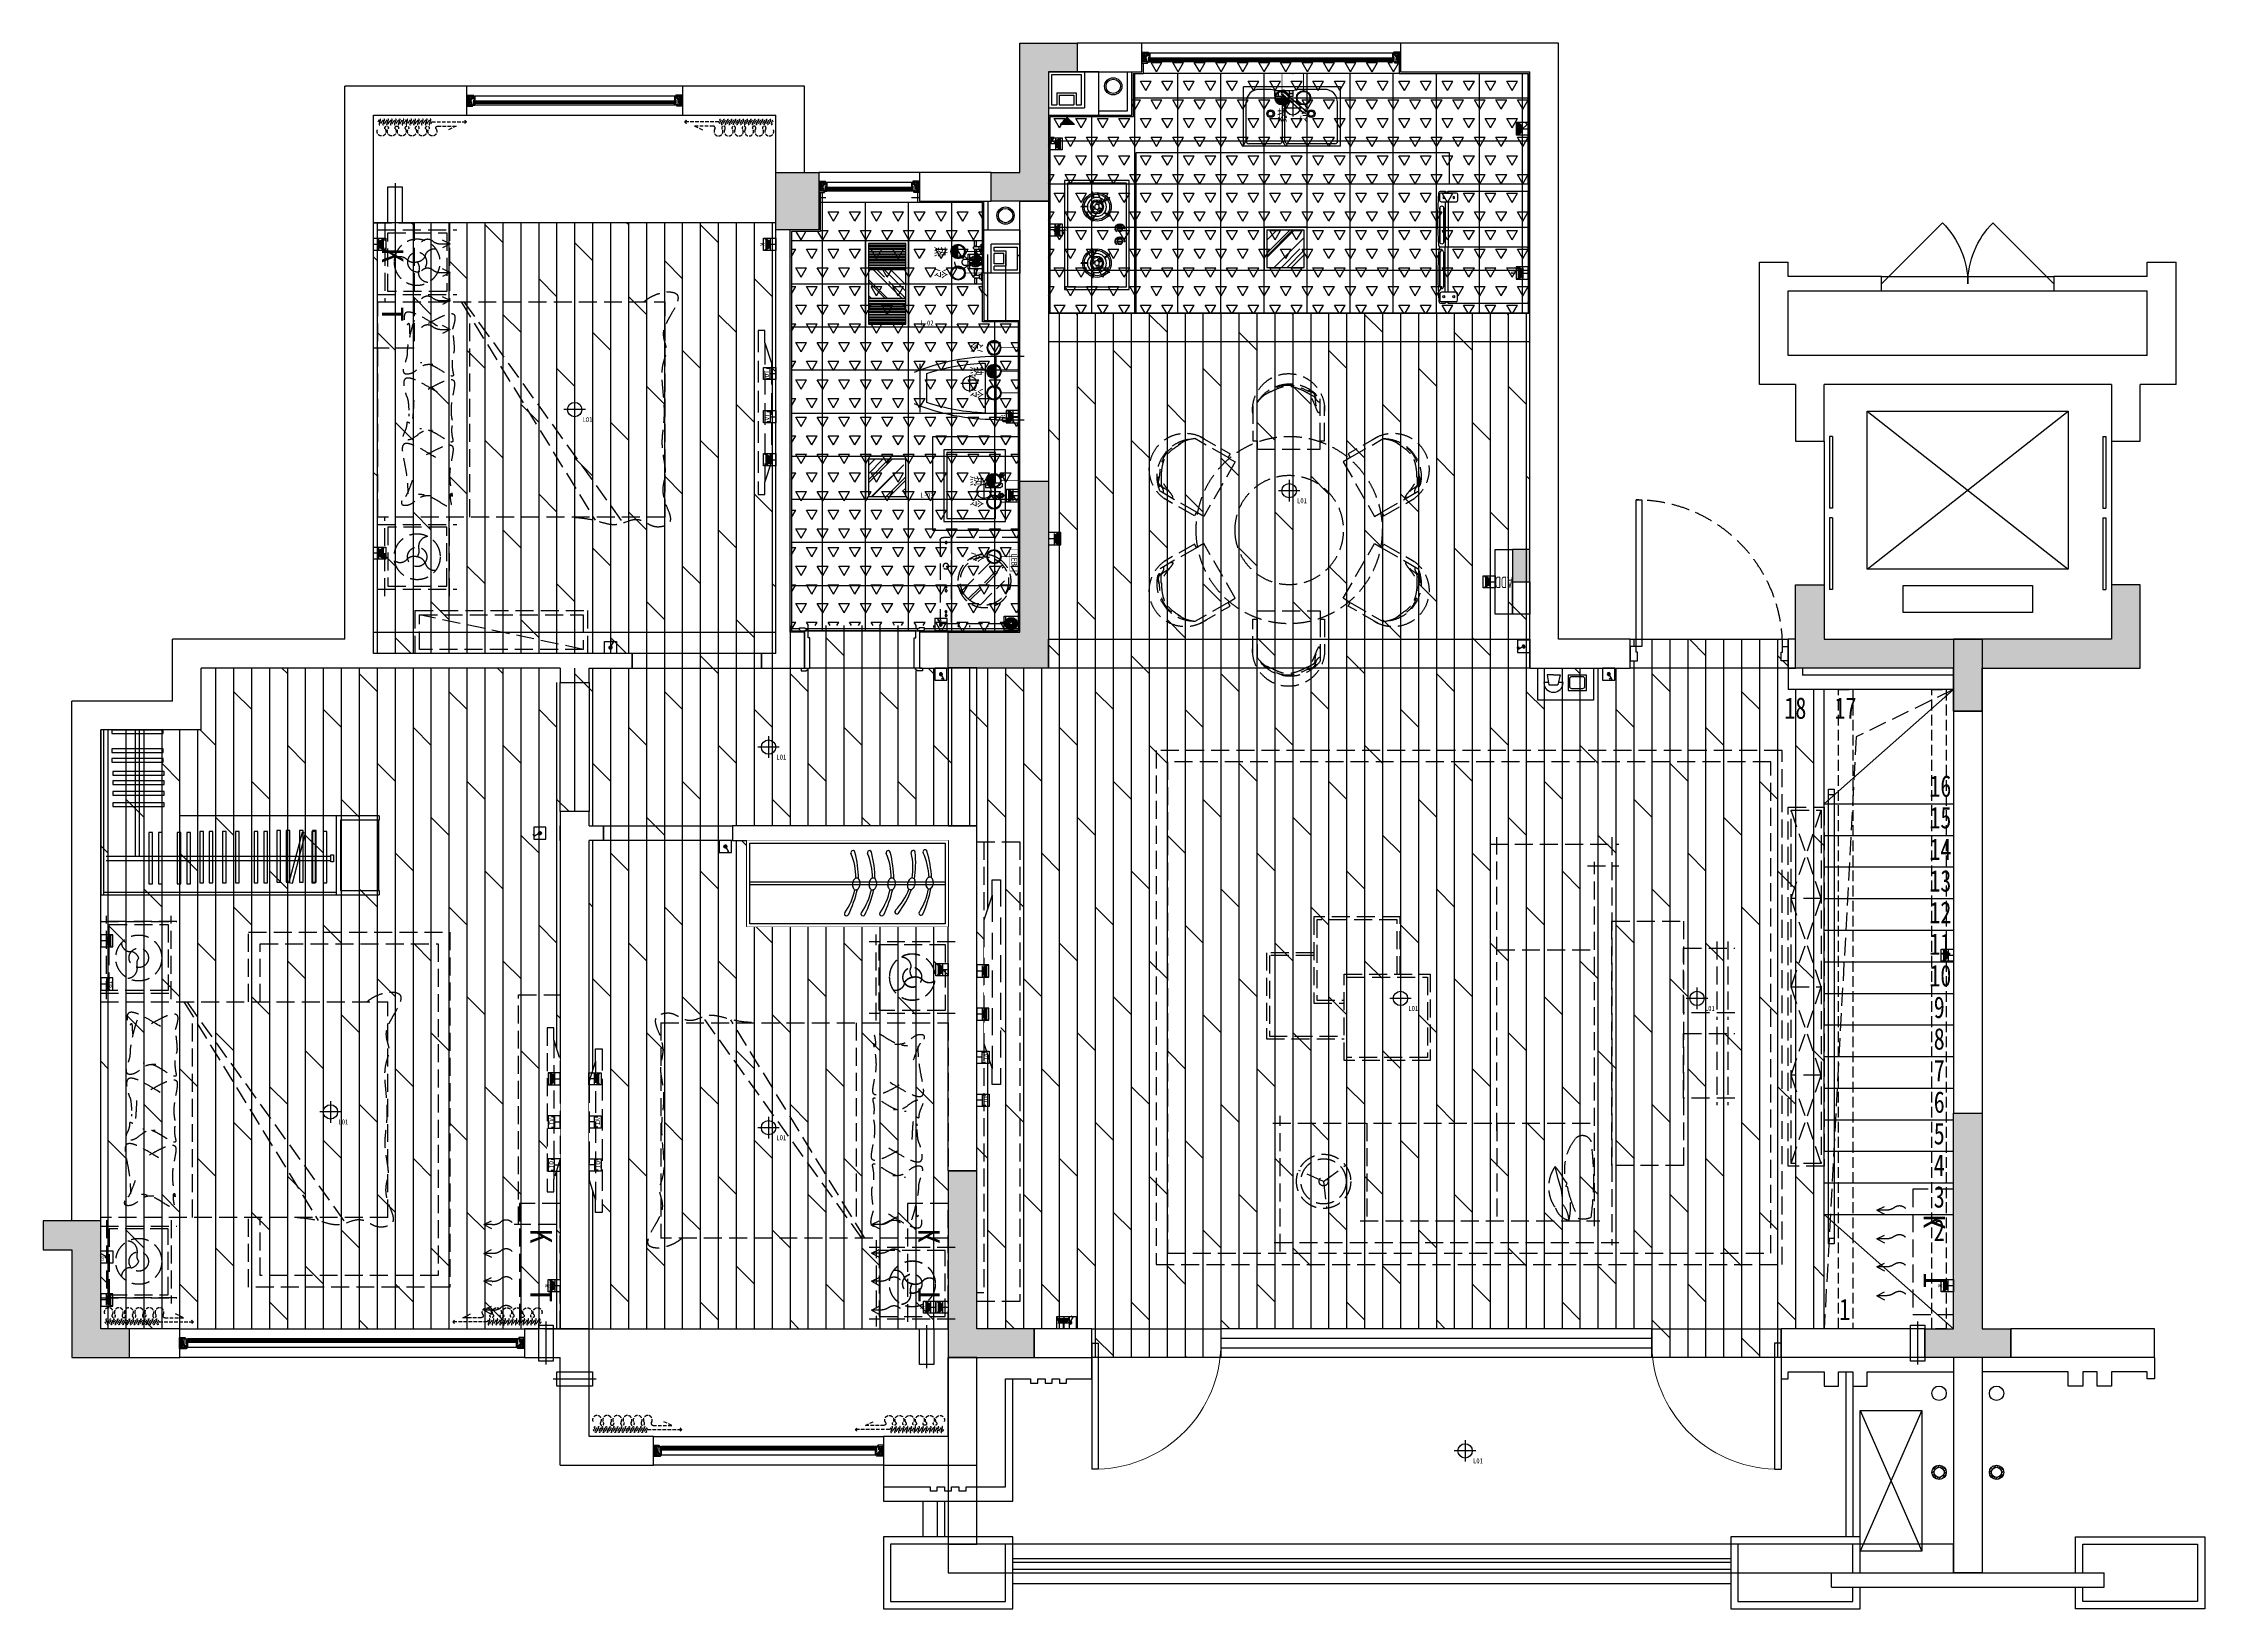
# Model space of a CAD drawing. Header units: millimetres. Extents: x -28014 to 297841, y -81741 to 47579.
# Drawn here: x 60423 to 75473, y -32135 to -21235 of the extents above; entities that cross this region are included whole.
import ezdxf
from ezdxf.enums import TextEntityAlignment as Align

# ---------------------------------------------------------------- set-up
doc = ezdxf.new("R2010")
doc.units = ezdxf.units.MM
doc.header["$MEASUREMENT"] = 0
doc.set_wipeout_variables(frame=1)
doc.linetypes.add('__DASH', pattern=[0.35, 0.25, -0.1])
doc.linetypes.add('DASH', pattern=[0.35, 0.25, -0.1])
for name, color, linetype in [('AR9-剪力墙（柱）线', 6, 'Continuous'), ('AR9-墙线', 160, 'Continuous'), ('AR9-建筑幕墙（窗）', 12, 'Continuous'), ('AR9-建筑给排水（立管）', 4, 'Continuous'), ('AR9-楼梯', 30, 'Continuous'), ('AR9-电梯', 14, 'Continuous'), ('AR9-阳台栏杆（天花隐）', 12, 'Continuous'), ('DS-4BS-固定家具(高柜)', 30, 'Continuous'), ('DS-4BS-墙体完成面', 20, 'Continuous'), ('DS-4BS-窗帘', 136, 'Continuous'), ('EM-开关图标', 14, 'Continuous'), ('EM-弱电图标', 14, 'Continuous'), ('EM-强电图标', 14, 'Continuous'), ('EM-给排水图标', 14, 'Continuous'), ('FC-地漏', 144, 'Continuous'), ('FC-地面造型线', 136, 'Continuous'), ('FC-平面高差线', 144, 'Continuous'), ('FF-厨卫（地坪隐）', 31, 'Continuous'), ('FF-活动家具', 51, 'Continuous'), ('FF-门', 20, 'Continuous'), ('FF-门套', 20, 'Continuous'), ('RC-天花灯具', 2, 'Continuous'), ('RC-天花轮廓线', 30, 'Continuous')]:
    doc.layers.add(name, color=color, linetype=linetype)
doc.styles.add('_TEL_ATTDEF', font='GBENOR', dxfattribs={"width": 0.8, "height": 3, "bigfont": 'GBCBIG'})
doc.styles.add('_TEL_DIM', font='', dxfattribs={"width": 0.8, "height": 3.5})
doc.styles.add('HZ', font='bzxw.shx', dxfattribs={"width": 0.9, "bigfont": 'bzhz.shx'})
doc.styles.add('仿宋', font='', dxfattribs={"width": 0.75})
doc.styles.add('宋体', font='', dxfattribs={"width": 0.8})
doc.styles.add('文字标注', font='')
doc.styles.get('_TEL_DIM').set_extended_font_data('SimSun')
doc.styles.get('仿宋').set_extended_font_data('STFangsong')
doc.styles.get('宋体').set_extended_font_data('SimSun')
doc.styles.get('文字标注').set_extended_font_data('SimSun')
pattern_1 = [(225, (-382976.797, -421933.142), (8.98025612, -8.98025612), [])]
pattern_2 = [(2e-09, (-50793.7736, 158863.649), (5.55618969, 3.20786685), [3.70412646, -7.40825292]), (120, (-50793.7736, 158863.649), (-5.55618903, 3.207867997), [3.70412646, -7.40825292]), (60, (-50793.7736, 158863.649), (6.64e-07, 6.415734844), [-7.40825292, 3.70412646])]

msp = doc.modelspace()

# ---------------------------------------------------------------- texts
at = {"layer": 'AR9-楼梯', "color": 251, "style": '仿宋', "width": 0.75}
for s, p in [('18', (72622.649, -25938.399, 0)), ('17', (72971.214, -25938.399, 0)), ('16', (73631.93, -26481.741, 0)), ('15', (73631.93, -26701.741, 0)), ('14', (73631.93, -26921.741, 0)), ('13', (73631.93, -27141.741, 0)), ('12', (73631.93, -27361.741, 0)), ('11', (73631.93, -27581.741, 0)), ('10', (73631.93, -27801.741, 0)), ('9', (73624.421, -28021.741, 0)), ('8', (73624.421, -28241.741, 0)), ('7', (73624.421, -28461.741, 0)), ('6', (73624.421, -28681.741, 0)), ('5', (73624.421, -28901.741, 0)), ('4', (73624.421, -29121.741, 0)), ('3', (73624.421, -29341.741, 0)), ('2', (73624.421, -29574.756, 0)), ('1', (72966.647, -30125.005, 0))]:
    msp.add_text(s, height=150, dxfattribs=at).set_placement(p, align=Align.CENTER)
at = {"layer": 'RC-天花灯具', "char_height": 35.0467, "attachment_point": 1, "style": '宋体'}
for s, insert in [('L-02', (66531.137, -23164.811)), ('L-03', (66530.737, -24364.411))]:
    msp.add_mtext_dynamic_manual_height_columns(s, width=116.71385, gutter_width=1, heights=[0], dxfattribs=dict(at, insert=insert))

# ---------------------------------------------------------------- blocks, each defined once
blk = doc.blocks.new('A$C214622EC')
at = {"linetype": 'ByBlock', "ltscale": 0.01}
h = blk.add_hatch(color=250, dxfattribs=at)
h.dxf.hatch_style = 1
edge = h.paths.add_edge_path()
edge.add_line((-19700, 8700), (-19900, 8700))
edge.add_line((-19900, 8700), (-19900, 8900))
edge.add_line((-19900, 8900), (-19700, 8900))
edge.add_line((-19700, 8900), (-19700, 9800))
edge.add_line((-19700, 9800), (-19300, 9800))
edge.add_line((-19300, 9800), (-19300, 9600))
edge.add_line((-19300, 9600), (-19500, 9600))
edge.add_line((-19500, 9600), (-19500, 8700))
edge.add_line((-19500, 8700), (-19700, 8700))
edge.add_line((-19700, 8700), (-19700, 8700))
h = blk.add_hatch(color=250, dxfattribs=at)
h.dxf.hatch_style = 1
h.paths.add_polyline_path([(-19700, 8700), (-19500, 8700), (-19900, 8700), (-19900, 8900), (-19700, 8900), (-19700, 9800), (-19300, 9800), (-19300, 9600), (-19500, 9600), (-19500, 8700)])
h = blk.add_hatch(color=250, dxfattribs=at)
h.dxf.hatch_style = 1
h.paths.add_polyline_path([(-21400, 8900), (-21100, 8900), (-21100, 8500), (-21400, 8500)])
h = blk.add_hatch(color=250, dxfattribs=at)
h.dxf.hatch_style = 1
h.paths.add_polyline_path([(-19500, 6750), (-19700, 6750), (-19700, 5700), (-20200, 5700), (-20200, 5450), (-19500, 5450)])
h = blk.add_hatch(color=250, dxfattribs=at)
h.dxf.hatch_style = 1
h.paths.add_polyline_path([(-14300, 6030), (-14100, 6030), (-14100, 5650), (-13000, 5650), (-13000, 5582), (-13000, 5582), (-13000, 5450), (-13000, 5450), (-13000, 5150), (-13200, 5150), (-13200, 5450), (-14300, 5450)])
h = blk.add_hatch(color=250, dxfattribs=at)
h.dxf.hatch_style = 1
h.paths.add_polyline_path([(-13200, 850), (-13200, 2350), (-13000, 2350), (-13000, 850), (-12800, 850), (-12800, 650), (-13400, 650), (-13400, 850)])
h = blk.add_hatch(color=250, dxfattribs=at)
h.dxf.hatch_style = 1
h.paths.add_polyline_path([(-19600, 850), (-20000, 850), (-20000, 1950), (-20200, 1950), (-20200, 650), (-19600, 650)])
for points in [[(-19700, 8700), (-19500, 8700), (-19900, 8700), (-19900, 8900), (-19700, 8900), (-19700, 9800), (-19300, 9800), (-19300, 9600), (-19500, 9600), (-19500, 8700)], [(-21400, 8900), (-21100, 8900), (-21100, 8500), (-21400, 8500)], [(-13200, 850), (-13200, 2350), (-13000, 2350), (-13000, 850), (-12800, 850), (-12800, 650), (-13400, 650), (-13400, 850)], [(-19600, 850), (-20000, 850), (-20000, 1950), (-20200, 1950), (-20200, 650), (-19600, 650)]]:
    blk.add_lwpolyline(points, close=True)
for points in [[(-19500, 6750), (-19500, 5450), (-20200, 5450), (-20200, 5700), (-19700, 5700), (-19700, 6750)], [(-19700, 6750), (-19500, 6750)], [(-13000, 5650), (-13000, 5650), (-13000, 5150), (-13200, 5150), (-13200, 5450), (-14300, 5450), (-14300, 6030), (-14100, 6030), (-14100, 5650), (-13000, 5650)]]:
    blk.add_lwpolyline(points)
blk = doc.blocks.new('A$C18D102CD')
at = {"linetype": 'ByBlock', "ltscale": 0.01}
h = blk.add_hatch(color=250, dxfattribs=at)
h.dxf.hatch_style = 1
h.paths.add_polyline_path([(-26100, 1600), (-26500, 1600), (-26500, 1400), (-26300, 1400), (-26300, 650), (-25900, 650), (-25900, 850), (-26100, 850)])
blk.add_lwpolyline([(-26100, 1600), (-26500, 1600), (-26500, 1400), (-26300, 1400), (-26300, 650), (-25900, 650), (-25900, 850), (-26100, 850)], close=True)
blk = doc.blocks.new('3层核心筒$0$$DorLib2D$00000116')
at = {"color": 0}
for p, q in [((-0.5, 0), (-0.146, 0.354)), ((0.5, 0), (0.146, 0.354))]:
    blk.add_line(p, q, dxfattribs=at)
for centre, start, end in [((-0.5, 0), 0, 45), ((0.5, 0), 135, 180)]:
    blk.add_arc(centre, 0.5, start, end, dxfattribs=at)
blk = doc.blocks.new('3层核心筒$0$$DorLib2D$00000127')
at = {"color": 0, "linetype": 'Continuous'}
for p, q in [((-0.033, 0.795), (-0.533, 0.795)), ((-0.533, 0.795), (-0.533, 0.69)), ((-0.033, 0.795), (-0.033, 0.69)), ((0.033, 0.795), (0.033, 0.69)), ((0.533, 0.795), (0.033, 0.795)), ((0.533, 0.795), (0.533, 0.69)), ((-0.033, 0.69), (-0.533, 0.69)), ((0.533, 0.69), (0.033, 0.69)), ((0.5, 0.5), (-0.5, 0.5))]:
    blk.add_line(p, q, dxfattribs=at)
blk = doc.blocks.new('A$C0286138F')
at = {"extrusion": (0, 0, -1)}
blk.add_hatch(color=256, dxfattribs=at).paths.add_polyline_path([(-246, -66), (-196, -16), (-146, -66)])
for p, q in [((100, 250), (100, 50)), ((300, 250), (100, 250)), ((147, 155), (147, 70)), ((253, 155), (147, 155)), ((253, 155), (253, 70)), ((300, 250), (300, 50)), ((300, 50), (100, 50)), ((164, 138), (164, 70)), ((236, 138), (164, 138)), ((236, 138), (236, 70))]:
    blk.add_line(p, q, dxfattribs=at)
blk.add_line((236, 70), (164, 70))
at = {"linetype": 'ByBlock', "ltscale": 0.2}
blk.add_lwpolyline([(0, 0), (0, 250), (300, 250), (300, 0)], close=True, dxfattribs=at)
blk.add_lwpolyline([(147, 70), (120, 70), (120, 230), (280, 230), (280, 70), (253, 70)])
at = {"extrusion": (0, 0, -1)}
blk.add_lwpolyline([(-246, -66), (-196, -16), (-146, -66)], close=True, dxfattribs=at)
blk = doc.blocks.new('99三层左$0$wei')
at = {"extrusion": (0, 0, -1)}
blk.add_hatch(color=256, dxfattribs=at).paths.add_polyline_path([(-406, 225), (-356, 175), (-406, 125)])
for p, q in [((40, 305), (290, 305)), ((40, 305), (40, 55)), ((290, 305), (290, 55)), ((185, 248), (270, 248)), ((185, 248), (185, 112)), ((202, 231), (270, 231)), ((202, 231), (202, 129)), ((40, 55), (290, 55)), ((185, 112), (270, 112)), ((202, 129), (270, 129))]:
    blk.add_line(p, q, dxfattribs=at)
blk.add_line((270, 231), (270, 129))
at = {"linetype": 'ByBlock', "ltscale": 0.2}
blk.add_lwpolyline([(340, -45), (40, -45), (40, 305), (340, 305)], close=True, dxfattribs=at)
blk.add_lwpolyline([(270, 112), (270, 75), (60, 75), (60, 285), (270, 285), (270, 248)])
at = {"extrusion": (0, 0, -1)}
blk.add_lwpolyline([(-406, 225), (-356, 175), (-406, 125)], close=True, dxfattribs=at)
blk = doc.blocks.new('1$0$$WINLIB2D$00000001')
at = {"color": 0}
for points in [[(-0.5, 0.5), (-0.5, -0.5)], [(-0.5, 0.5), (0.5, 0.5)], [(0.5, -0.5), (0.5, 0.5)], [(0.5, 0.1667), (-0.5, 0.1667)], [(0.5, -0.1667), (-0.5, -0.1667)], [(-0.5, -0.5), (0.5, -0.5)]]:
    blk.add_lwpolyline(points, dxfattribs=at)
blk = doc.blocks.new('1$0$$DorLib2D$00000001')
for p, q in [((0.45, 0.975), (0.5, 0.975)), ((0.45, 0), (0.45, 0.975)), ((0.5, 0), (0.5, 0.975)), ((0.5, 0), (0.45, 0))]:
    blk.add_line(p, q)
at = {"lineweight": 13}
blk.add_arc((0.475, 0), 0.975, 91.4693, 180, dxfattribs=at)
blk = doc.blocks.new('20200316.16193401')
at = {"linetype": 'ByBlock', "ltscale": 0.01}
h = blk.add_hatch(color=250, dxfattribs=at)
h.dxf.hatch_style = 1
h.paths.add_polyline_path([(1300, 880), (1100, 880), (1100, 500), (0, 500), (0, 432), (0, 432), (0, 300), (0, 300), (0, 0), (200, 0), (200, 300), (1300, 300)])
blk.add_lwpolyline([(0, 500), (0, 500), (0, 0), (200, 0), (200, 300), (1300, 300), (1300, 880), (1100, 880), (1100, 500), (0, 500)])
blk = doc.blocks.new('*U164')
at = {"layer": 'AR9-建筑幕墙（窗）'}
h = blk.add_hatch(dxfattribs=at)
h.set_pattern_fill('HONEY', color=250, scale=2.333308)
h.set_pattern_definition(pattern_2)
h.paths.add_polyline_path([(-28, 330), (33, 330), (33, 346), (-28, 346)])
h = blk.add_hatch(dxfattribs=at)
h.set_pattern_fill('HONEY', color=250, scale=2.333308)
h.set_pattern_definition([(2e-09, (-50793.7736, 158509.36), (5.55618969, 3.20786685), [3.70412646, -7.40825292]), (120, (-50793.7736, 158509.36), (-5.55618903, 3.207867997), [3.70412646, -7.40825292]), (60, (-50793.7736, 158509.36), (6.64e-07, 6.415734844), [-7.40825292, 3.70412646])])
h.paths.add_polyline_path([(-28, -339), (33, -339), (33, -354), (-28, -354)])
for p, q in [((-36, 346), (-36, 307)), ((41, 346), (-36, 346)), ((-28, 330), (-28, 346)), ((-28, 330), (-28, 346)), ((-28, 325), (-28, 346)), ((-28, 314), (-28, 330)), ((-28, 314), (-28, 301)), ((33, 301), (33, 346)), ((33, 301), (33, 346)), ((33, 296), (33, 346)), ((33, 338), (33, 290)), ((41, 346), (41, 299)), ((-28, 301), (-28, 290)), ((-28, -299), (-28, 290)), ((-22, 290), (-28, 290)), ((-22, 290), (-18, 290)), ((-18, -299), (-18, 290)), ((-2, -299), (-2, 290)), ((2, 290), (-2, 290)), ((33, 290), (2, 290)), ((33, -299), (33, 290)), ((-22, -299), (-28, -299)), ((-28, -309), (-28, -299)), ((-22, -299), (-18, -299)), ((2, -299), (-2, -299)), ((33, -299), (2, -299)), ((33, -347), (33, -299)), ((-36, -354), (-36, -315)), ((41, -354), (-36, -354)), ((-28, -322), (-28, -309)), ((-28, -322), (-28, -339)), ((-28, -334), (-28, -354)), ((-28, -339), (-28, -354)), ((-28, -339), (-28, -354)), ((33, -305), (33, -354)), ((33, -310), (33, -354)), ((33, -310), (33, -354)), ((41, -354), (41, -308))]:
    blk.add_line(p, q, dxfattribs=at)
at = {"layer": 'AR9-建筑幕墙（窗）', "color": 8}
for p, q in [((-28, 330), (-12, 330)), ((-26, 316), (-26, 328)), ((-26, 328), (-12, 328)), ((-26, 316), (-12, 316)), ((-26, 314), (-26, 301)), ((-4, 314), (-26, 314)), ((-12, 330), (-12, 338)), ((-12, 338), (-5, 338)), ((-12, 328), (-12, 316)), ((-10, 330), (-10, 336)), ((-5, 336), (-10, 336)), ((-10, 330), (31, 330)), ((-10, 328), (-6, 328)), ((-10, 328), (-10, 316)), ((-10, 316), (-6, 316)), ((-6, 328), (-6, 327)), ((-6, 327), (-4, 327)), ((-6, 316), (-6, 317)), ((-6, 317), (-4, 317)), ((-5, 338), (-5, 336)), ((-4, 327), (-4, 330)), ((-4, 317), (-4, 314)), ((1, 325), (1, 319)), ((3, 325), (3, 319)), ((8, 327), (8, 330)), ((11, 327), (8, 327)), ((11, 317), (8, 317)), ((8, 317), (8, 314)), ((8, 314), (11, 314)), ((11, 328), (15, 328)), ((11, 328), (11, 327)), ((11, 316), (11, 317)), ((11, 316), (15, 316)), ((11, 314), (15, 314)), ((15, 328), (15, 316)), ((15, 314), (15, 308)), ((19, 308), (15, 308)), ((17, 328), (31, 328)), ((17, 328), (17, 316)), ((17, 316), (31, 316)), ((17, 314), (31, 314)), ((17, 310), (17, 314)), ((17, 314), (17, 310)), ((19, 310), (17, 310)), ((19, 310), (17, 310)), ((19, 310), (19, 308)), ((19, 310), (19, 293)), ((22, 314), (22, 293)), ((33, 338), (26, 338)), ((26, 338), (26, 336)), ((26, 336), (31, 336)), ((26, 314), (26, 305)), ((26, 305), (31, 305)), ((28, 310), (31, 310)), ((28, 310), (28, 308)), ((28, 308), (33, 308)), ((31, 336), (31, 330)), ((31, 328), (31, 316)), ((31, 314), (31, 310)), ((31, 305), (31, 293)), ((-26, 301), (-22, 301)), ((-26, 298), (-26, 293)), ((-26, 298), (-22, 298)), ((-22, 293), (-26, 293)), ((-26, 293), (-22, 293)), ((-22, 301), (-22, 298)), ((-22, 301), (-18, 301)), ((-22, 293), (-22, 290)), ((-18, 301), (-18, 290)), ((-13, 301), (-18, 301)), ((-13, -309), (-13, 301)), ((-6, 301), (-13, 301)), ((-6, 296), (-13, 301)), ((-6, 301), (-13, 296)), ((-6, 296), (-13, 296)), ((-6, -309), (-6, 301)), ((-2, 301), (-6, 301)), ((-2, 301), (-2, 290)), ((2, 301), (-2, 301)), ((8, 301), (2, 301)), ((2, 301), (2, 298)), ((6, 298), (2, 298)), ((6, 293), (2, 293)), ((2, 293), (2, 290)), ((6, 298), (6, 293)), ((8, 301), (8, 293)), ((19, 293), (8, 293)), ((31, 293), (22, 293)), ((-22, -301), (-22, -299)), ((-18, -309), (-18, -299)), ((-2, -309), (-2, -299)), ((2, -301), (2, -299)), ((-28, -339), (-12, -339)), ((-22, -301), (-26, -301)), ((-26, -301), (-22, -301)), ((-26, -307), (-26, -301)), ((-26, -307), (-22, -307)), ((-26, -322), (-26, -309)), ((-26, -309), (-22, -309)), ((-4, -322), (-26, -322)), ((-26, -325), (-26, -336)), ((-26, -325), (-12, -325)), ((-26, -336), (-12, -336)), ((-22, -309), (-22, -307)), ((-22, -309), (-18, -309)), ((-13, -309), (-18, -309)), ((-6, -305), (-13, -305)), ((-6, -305), (-13, -309)), ((-6, -309), (-13, -305)), ((-6, -309), (-13, -309)), ((-12, -336), (-12, -325)), ((-12, -339), (-12, -347)), ((-12, -347), (-5, -347)), ((-10, -325), (-6, -325)), ((-10, -336), (-10, -325)), ((-10, -336), (-6, -336)), ((-10, -339), (-10, -344)), ((-10, -339), (31, -339)), ((-5, -344), (-10, -344)), ((-2, -309), (-6, -309)), ((-6, -325), (-6, -326)), ((-6, -326), (-4, -326)), ((-6, -336), (-6, -336)), ((-6, -336), (-4, -336)), ((-5, -347), (-5, -344)), ((-4, -326), (-4, -322)), ((-4, -336), (-4, -339)), ((2, -309), (-2, -309)), ((1, -333), (1, -328)), ((6, -301), (2, -301)), ((6, -307), (2, -307)), ((2, -309), (2, -307)), ((8, -309), (2, -309)), ((3, -333), (3, -328)), ((6, -307), (6, -301)), ((19, -301), (8, -301)), ((8, -309), (8, -301)), ((8, -326), (8, -322)), ((8, -322), (11, -322)), ((11, -326), (8, -326)), ((11, -336), (8, -336)), ((8, -336), (8, -339)), ((11, -322), (15, -322)), ((11, -325), (15, -325)), ((11, -325), (11, -326)), ((11, -336), (15, -336)), ((11, -336), (11, -336)), ((15, -322), (15, -316)), ((19, -316), (15, -316)), ((15, -336), (15, -325)), ((19, -319), (17, -319)), ((17, -319), (17, -322)), ((17, -322), (17, -319)), ((19, -319), (17, -319)), ((17, -322), (31, -322)), ((17, -325), (31, -325)), ((17, -336), (17, -325)), ((17, -336), (31, -336)), ((19, -319), (19, -301)), ((19, -319), (19, -316)), ((31, -301), (22, -301)), ((22, -322), (22, -301)), ((26, -314), (31, -314)), ((26, -322), (26, -314)), ((26, -347), (26, -344)), ((26, -344), (31, -344)), ((33, -347), (26, -347)), ((28, -316), (33, -316)), ((28, -319), (28, -316)), ((28, -319), (31, -319)), ((31, -314), (31, -301)), ((31, -322), (31, -319)), ((31, -336), (31, -325)), ((31, -344), (31, -339))]:
    blk.add_line(p, q, dxfattribs=at)
for points in [[(1, 325), (-8, 325), (-8, 319), (1, 319)], [(11, 327), (-6, 327)], [(-6, 317), (11, 317)], [(3, 319), (12, 319), (12, 325), (3, 325)], [(15, 317), (15, 317), (15, 327)], [(1, -333), (-8, -333), (-8, -328), (1, -328)], [(-6, -326), (11, -326)], [(11, -336), (-6, -336)], [(3, -328), (12, -328), (12, -333), (3, -333)], [(15, -326), (15, -326), (15, -336)]]:
    blk.add_lwpolyline(points, dxfattribs=at)
at = {"layer": 'AR9-建筑幕墙（窗）'}
for centre, start, end in [((-26, 319), 231.816, 263.2576), ((31, 311), 276.7424, 308.184), ((-26, -328), 96.7424, 128.184), ((31, -320), 51.816, 83.2576)]:
    blk.add_arc(centre, 15.5, start, end, dxfattribs=at)
blk = doc.blocks.new('*U165')
at = {"layer": 'AR9-建筑幕墙（窗）'}
h = blk.add_hatch(dxfattribs=at)
h.set_pattern_fill('HONEY', color=250, scale=2.333308)
h.set_pattern_definition(pattern_2)
h.paths.add_polyline_path([(-28, 330), (33, 330), (33, 346), (-28, 346)])
h = blk.add_hatch(dxfattribs=at)
h.set_pattern_fill('HONEY', color=250, scale=2.333308)
h.set_pattern_definition([(2e-09, (-50793.7736, 157409.3308), (5.55618969, 3.20786685), [3.70412646, -7.40825292]), (120, (-50793.7736, 157409.3308), (-5.55618903, 3.207867997), [3.70412646, -7.40825292]), (60, (-50793.7736, 157409.3308), (6.64e-07, 6.415734844), [-7.40825292, 3.70412646])])
h.paths.add_polyline_path([(-28, -1439), (33, -1439), (33, -1454), (-28, -1454)])
for p, q in [((-36, 346), (-36, 307)), ((41, 346), (-36, 346)), ((-28, 330), (-28, 346)), ((-28, 330), (-28, 346)), ((-28, 325), (-28, 346)), ((-28, 314), (-28, 330)), ((-28, 314), (-28, 301)), ((33, 301), (33, 346)), ((33, 301), (33, 346)), ((33, 296), (33, 346)), ((33, 338), (33, 290)), ((41, 346), (41, 299)), ((-28, 301), (-28, 290)), ((-28, -1399), (-28, 290)), ((-22, 290), (-28, 290)), ((-22, 290), (-18, 290)), ((-18, -1399), (-18, 290)), ((-2, -1399), (-2, 290)), ((2, 290), (-2, 290)), ((33, 290), (2, 290)), ((33, -1399), (33, 290)), ((-36, -1454), (-36, -1415)), ((41, -1454), (-36, -1454)), ((-22, -1399), (-28, -1399)), ((-28, -1409), (-28, -1399)), ((-28, -1422), (-28, -1409)), ((-28, -1422), (-28, -1439)), ((-28, -1434), (-28, -1454)), ((-28, -1439), (-28, -1454)), ((-28, -1439), (-28, -1454)), ((-22, -1399), (-18, -1399)), ((2, -1399), (-2, -1399)), ((33, -1399), (2, -1399)), ((33, -1447), (33, -1399)), ((33, -1405), (33, -1454)), ((33, -1410), (33, -1454)), ((33, -1410), (33, -1454)), ((41, -1454), (41, -1408))]:
    blk.add_line(p, q, dxfattribs=at)
at = {"layer": 'AR9-建筑幕墙（窗）', "color": 8}
for p, q in [((-28, 330), (-12, 330)), ((-26, 316), (-26, 328)), ((-26, 328), (-12, 328)), ((-26, 316), (-12, 316)), ((-26, 314), (-26, 301)), ((-4, 314), (-26, 314)), ((-12, 330), (-12, 338)), ((-12, 338), (-5, 338)), ((-12, 328), (-12, 316)), ((-10, 330), (-10, 336)), ((-5, 336), (-10, 336)), ((-10, 330), (31, 330)), ((-10, 328), (-6, 328)), ((-10, 328), (-10, 316)), ((-10, 316), (-6, 316)), ((-6, 328), (-6, 327)), ((-6, 327), (-4, 327)), ((-6, 316), (-6, 317)), ((-6, 317), (-4, 317)), ((-5, 338), (-5, 336)), ((-4, 327), (-4, 330)), ((-4, 317), (-4, 314)), ((1, 325), (1, 319)), ((3, 325), (3, 319)), ((8, 327), (8, 330)), ((11, 327), (8, 327)), ((11, 317), (8, 317)), ((8, 317), (8, 314)), ((8, 314), (11, 314)), ((11, 328), (15, 328)), ((11, 328), (11, 327)), ((11, 316), (11, 317)), ((11, 316), (15, 316)), ((11, 314), (15, 314)), ((15, 328), (15, 316)), ((15, 314), (15, 308)), ((19, 308), (15, 308)), ((17, 328), (31, 328)), ((17, 328), (17, 316)), ((17, 316), (31, 316)), ((17, 314), (31, 314)), ((17, 310), (17, 314)), ((17, 314), (17, 310)), ((19, 310), (17, 310)), ((19, 310), (17, 310)), ((19, 310), (19, 308)), ((19, 310), (19, 293)), ((22, 314), (22, 293)), ((33, 338), (26, 338)), ((26, 338), (26, 336)), ((26, 336), (31, 336)), ((26, 314), (26, 305)), ((26, 305), (31, 305)), ((28, 310), (31, 310)), ((28, 310), (28, 308)), ((28, 308), (33, 308)), ((31, 336), (31, 330)), ((31, 328), (31, 316)), ((31, 314), (31, 310)), ((31, 305), (31, 293)), ((-26, 301), (-22, 301)), ((-26, 298), (-26, 293)), ((-26, 298), (-22, 298)), ((-22, 293), (-26, 293)), ((-26, 293), (-22, 293)), ((-22, 301), (-22, 298)), ((-22, 301), (-18, 301)), ((-22, 293), (-22, 290)), ((-18, 301), (-18, 290)), ((-13, 301), (-18, 301)), ((-13, -1409), (-13, 301)), ((-6, 301), (-13, 301)), ((-6, 296), (-13, 301)), ((-6, 301), (-13, 296)), ((-6, 296), (-13, 296)), ((-6, -1409), (-6, 301)), ((-2, 301), (-6, 301)), ((-2, 301), (-2, 290)), ((2, 301), (-2, 301)), ((8, 301), (2, 301)), ((2, 301), (2, 298)), ((6, 298), (2, 298)), ((6, 293), (2, 293)), ((2, 293), (2, 290)), ((6, 298), (6, 293)), ((8, 301), (8, 293)), ((19, 293), (8, 293)), ((31, 293), (22, 293)), ((-28, -1439), (-12, -1439)), ((-22, -1401), (-26, -1401)), ((-26, -1401), (-22, -1401)), ((-26, -1407), (-26, -1401)), ((-26, -1407), (-22, -1407)), ((-26, -1422), (-26, -1409)), ((-26, -1409), (-22, -1409)), ((-4, -1422), (-26, -1422)), ((-26, -1425), (-26, -1436)), ((-26, -1425), (-12, -1425)), ((-26, -1436), (-12, -1436)), ((-22, -1401), (-22, -1399)), ((-22, -1409), (-22, -1407)), ((-22, -1409), (-18, -1409)), ((-18, -1409), (-18, -1399)), ((-13, -1409), (-18, -1409)), ((-6, -1405), (-13, -1405)), ((-6, -1405), (-13, -1409)), ((-6, -1409), (-13, -1405)), ((-6, -1409), (-13, -1409)), ((-12, -1436), (-12, -1425)), ((-12, -1439), (-12, -1447)), ((-12, -1447), (-5, -1447)), ((-10, -1425), (-6, -1425)), ((-10, -1436), (-10, -1425)), ((-10, -1436), (-6, -1436)), ((-10, -1439), (-10, -1444)), ((-10, -1439), (31, -1439)), ((-5, -1444), (-10, -1444)), ((-2, -1409), (-6, -1409)), ((-6, -1425), (-6, -1426)), ((-6, -1426), (-4, -1426)), ((-6, -1436), (-6, -1436)), ((-6, -1436), (-4, -1436)), ((-5, -1447), (-5, -1444)), ((-4, -1426), (-4, -1422)), ((-4, -1436), (-4, -1439)), ((-2, -1409), (-2, -1399)), ((2, -1409), (-2, -1409)), ((1, -1433), (1, -1428)), ((2, -1401), (2, -1399)), ((6, -1401), (2, -1401)), ((6, -1407), (2, -1407)), ((2, -1409), (2, -1407)), ((8, -1409), (2, -1409)), ((3, -1433), (3, -1428)), ((6, -1407), (6, -1401)), ((19, -1401), (8, -1401)), ((8, -1409), (8, -1401)), ((8, -1426), (8, -1422)), ((8, -1422), (11, -1422)), ((11, -1426), (8, -1426)), ((11, -1436), (8, -1436)), ((8, -1436), (8, -1439)), ((11, -1422), (15, -1422)), ((11, -1425), (15, -1425)), ((11, -1425), (11, -1426)), ((11, -1436), (15, -1436)), ((11, -1436), (11, -1436)), ((15, -1422), (15, -1416)), ((19, -1416), (15, -1416)), ((15, -1436), (15, -1425)), ((19, -1419), (17, -1419)), ((17, -1419), (17, -1422)), ((17, -1422), (17, -1419)), ((19, -1419), (17, -1419)), ((17, -1422), (31, -1422)), ((17, -1425), (31, -1425)), ((17, -1436), (17, -1425)), ((17, -1436), (31, -1436)), ((19, -1419), (19, -1401)), ((19, -1419), (19, -1416)), ((31, -1401), (22, -1401)), ((22, -1422), (22, -1401)), ((26, -1414), (31, -1414)), ((26, -1422), (26, -1414)), ((26, -1447), (26, -1444)), ((26, -1444), (31, -1444)), ((33, -1447), (26, -1447)), ((28, -1416), (33, -1416)), ((28, -1419), (28, -1416)), ((28, -1419), (31, -1419)), ((31, -1414), (31, -1401)), ((31, -1422), (31, -1419)), ((31, -1436), (31, -1425)), ((31, -1444), (31, -1439))]:
    blk.add_line(p, q, dxfattribs=at)
for points in [[(1, 325), (-8, 325), (-8, 319), (1, 319)], [(11, 327), (-6, 327)], [(-6, 317), (11, 317)], [(3, 319), (12, 319), (12, 325), (3, 325)], [(15, 317), (15, 317), (15, 327)], [(1, -1433), (-8, -1433), (-8, -1428), (1, -1428)], [(-6, -1426), (11, -1426)], [(11, -1436), (-6, -1436)], [(3, -1428), (12, -1428), (12, -1433), (3, -1433)], [(15, -1426), (15, -1426), (15, -1436)]]:
    blk.add_lwpolyline(points, dxfattribs=at)
at = {"layer": 'AR9-建筑幕墙（窗）'}
for centre, start, end in [((-26, 319), 231.816, 263.2576), ((31, 311), 276.7424, 308.184), ((-26, -1428), 96.7424, 128.184), ((31, -1420), 51.816, 83.2576)]:
    blk.add_arc(centre, 15.5, start, end, dxfattribs=at)
blk = doc.blocks.new('*U28')
at = {"layer": 'AR9-建筑幕墙（窗）'}
h = blk.add_hatch(dxfattribs=at)
h.set_pattern_fill('HONEY', color=250, scale=2.333308)
h.set_pattern_definition(pattern_2)
h.paths.add_polyline_path([(-28, 330), (33, 330), (33, 346), (-28, 346)])
h = blk.add_hatch(dxfattribs=at)
h.set_pattern_fill('HONEY', color=250, scale=2.333308)
h.set_pattern_definition([(2e-09, (-50793.7736, 157709.3308), (5.55618969, 3.20786685), [3.70412646, -7.40825292]), (120, (-50793.7736, 157709.3308), (-5.55618903, 3.207867997), [3.70412646, -7.40825292]), (60, (-50793.7736, 157709.3308), (6.64e-07, 6.415734844), [-7.40825292, 3.70412646])])
h.paths.add_polyline_path([(-28, -1139), (33, -1139), (33, -1154), (-28, -1154)])
for p, q in [((-36, 346), (-36, 307)), ((41, 346), (-36, 346)), ((-28, 330), (-28, 346)), ((-28, 330), (-28, 346)), ((-28, 325), (-28, 346)), ((-28, 314), (-28, 330)), ((-28, 314), (-28, 301)), ((33, 301), (33, 346)), ((33, 301), (33, 346)), ((33, 296), (33, 346)), ((33, 338), (33, 290)), ((41, 346), (41, 299)), ((-28, 301), (-28, 290)), ((-28, -1099), (-28, 290)), ((-22, 290), (-28, 290)), ((-22, 290), (-18, 290)), ((-18, -1099), (-18, 290)), ((-2, -1099), (-2, 290)), ((2, 290), (-2, 290)), ((33, 290), (2, 290)), ((33, -1099), (33, 290)), ((-36, -1154), (-36, -1115)), ((41, -1154), (-36, -1154)), ((-22, -1099), (-28, -1099)), ((-28, -1109), (-28, -1099)), ((-28, -1122), (-28, -1109)), ((-28, -1122), (-28, -1139)), ((-28, -1134), (-28, -1154)), ((-28, -1139), (-28, -1154)), ((-28, -1139), (-28, -1154)), ((-22, -1099), (-18, -1099)), ((2, -1099), (-2, -1099)), ((33, -1099), (2, -1099)), ((33, -1147), (33, -1099)), ((33, -1105), (33, -1154)), ((33, -1110), (33, -1154)), ((33, -1110), (33, -1154)), ((41, -1154), (41, -1108))]:
    blk.add_line(p, q, dxfattribs=at)
at = {"layer": 'AR9-建筑幕墙（窗）', "color": 8}
for p, q in [((-28, 330), (-12, 330)), ((-26, 316), (-26, 328)), ((-26, 328), (-12, 328)), ((-26, 316), (-12, 316)), ((-26, 314), (-26, 301)), ((-4, 314), (-26, 314)), ((-12, 330), (-12, 338)), ((-12, 338), (-5, 338)), ((-12, 328), (-12, 316)), ((-10, 330), (-10, 336)), ((-5, 336), (-10, 336)), ((-10, 330), (31, 330)), ((-10, 328), (-6, 328)), ((-10, 328), (-10, 316)), ((-10, 316), (-6, 316)), ((-6, 328), (-6, 327)), ((-6, 327), (-4, 327)), ((-6, 316), (-6, 317)), ((-6, 317), (-4, 317)), ((-5, 338), (-5, 336)), ((-4, 327), (-4, 330)), ((-4, 317), (-4, 314)), ((1, 325), (1, 319)), ((3, 325), (3, 319)), ((8, 327), (8, 330)), ((11, 327), (8, 327)), ((11, 317), (8, 317)), ((8, 317), (8, 314)), ((8, 314), (11, 314)), ((11, 328), (15, 328)), ((11, 328), (11, 327)), ((11, 316), (11, 317)), ((11, 316), (15, 316)), ((11, 314), (15, 314)), ((15, 328), (15, 316)), ((15, 314), (15, 308)), ((19, 308), (15, 308)), ((17, 328), (31, 328)), ((17, 328), (17, 316)), ((17, 316), (31, 316)), ((17, 314), (31, 314)), ((17, 310), (17, 314)), ((17, 314), (17, 310)), ((19, 310), (17, 310)), ((19, 310), (17, 310)), ((19, 310), (19, 308)), ((19, 310), (19, 293)), ((22, 314), (22, 293)), ((33, 338), (26, 338)), ((26, 338), (26, 336)), ((26, 336), (31, 336)), ((26, 314), (26, 305)), ((26, 305), (31, 305)), ((28, 310), (31, 310)), ((28, 310), (28, 308)), ((28, 308), (33, 308)), ((31, 336), (31, 330)), ((31, 328), (31, 316)), ((31, 314), (31, 310)), ((31, 305), (31, 293)), ((-26, 301), (-22, 301)), ((-26, 298), (-26, 293)), ((-26, 298), (-22, 298)), ((-22, 293), (-26, 293)), ((-26, 293), (-22, 293)), ((-22, 301), (-22, 298)), ((-22, 301), (-18, 301)), ((-22, 293), (-22, 290)), ((-18, 301), (-18, 290)), ((-13, 301), (-18, 301)), ((-13, -1109), (-13, 301)), ((-6, 301), (-13, 301)), ((-6, 296), (-13, 301)), ((-6, 301), (-13, 296)), ((-6, 296), (-13, 296)), ((-6, -1109), (-6, 301)), ((-2, 301), (-6, 301)), ((-2, 301), (-2, 290)), ((2, 301), (-2, 301)), ((8, 301), (2, 301)), ((2, 301), (2, 298)), ((6, 298), (2, 298)), ((6, 293), (2, 293)), ((2, 293), (2, 290)), ((6, 298), (6, 293)), ((8, 301), (8, 293)), ((19, 293), (8, 293)), ((31, 293), (22, 293)), ((-28, -1139), (-12, -1139)), ((-22, -1101), (-26, -1101)), ((-26, -1101), (-22, -1101)), ((-26, -1107), (-26, -1101)), ((-26, -1107), (-22, -1107)), ((-26, -1122), (-26, -1109)), ((-26, -1109), (-22, -1109)), ((-4, -1122), (-26, -1122)), ((-26, -1125), (-26, -1136)), ((-26, -1125), (-12, -1125)), ((-26, -1136), (-12, -1136)), ((-22, -1101), (-22, -1099)), ((-22, -1109), (-22, -1107)), ((-22, -1109), (-18, -1109)), ((-18, -1109), (-18, -1099)), ((-13, -1109), (-18, -1109)), ((-6, -1105), (-13, -1105)), ((-6, -1105), (-13, -1109)), ((-6, -1109), (-13, -1105)), ((-6, -1109), (-13, -1109)), ((-12, -1136), (-12, -1125)), ((-12, -1139), (-12, -1147)), ((-12, -1147), (-5, -1147)), ((-10, -1125), (-6, -1125)), ((-10, -1136), (-10, -1125)), ((-10, -1136), (-6, -1136)), ((-10, -1139), (-10, -1144)), ((-10, -1139), (31, -1139)), ((-5, -1144), (-10, -1144)), ((-2, -1109), (-6, -1109)), ((-6, -1125), (-6, -1126)), ((-6, -1126), (-4, -1126)), ((-6, -1136), (-6, -1136)), ((-6, -1136), (-4, -1136)), ((-5, -1147), (-5, -1144)), ((-4, -1126), (-4, -1122)), ((-4, -1136), (-4, -1139)), ((-2, -1109), (-2, -1099)), ((2, -1109), (-2, -1109)), ((1, -1133), (1, -1128)), ((2, -1101), (2, -1099)), ((6, -1101), (2, -1101)), ((6, -1107), (2, -1107)), ((2, -1109), (2, -1107)), ((8, -1109), (2, -1109)), ((3, -1133), (3, -1128)), ((6, -1107), (6, -1101)), ((19, -1101), (8, -1101)), ((8, -1109), (8, -1101)), ((8, -1126), (8, -1122)), ((8, -1122), (11, -1122)), ((11, -1126), (8, -1126)), ((11, -1136), (8, -1136)), ((8, -1136), (8, -1139)), ((11, -1122), (15, -1122)), ((11, -1125), (15, -1125)), ((11, -1125), (11, -1126)), ((11, -1136), (15, -1136)), ((11, -1136), (11, -1136)), ((15, -1122), (15, -1116)), ((19, -1116), (15, -1116)), ((15, -1136), (15, -1125)), ((19, -1119), (17, -1119)), ((17, -1119), (17, -1122)), ((17, -1122), (17, -1119)), ((19, -1119), (17, -1119)), ((17, -1122), (31, -1122)), ((17, -1125), (31, -1125)), ((17, -1136), (17, -1125)), ((17, -1136), (31, -1136)), ((19, -1119), (19, -1101)), ((19, -1119), (19, -1116)), ((31, -1101), (22, -1101)), ((22, -1122), (22, -1101)), ((26, -1114), (31, -1114)), ((26, -1122), (26, -1114)), ((26, -1147), (26, -1144)), ((26, -1144), (31, -1144)), ((33, -1147), (26, -1147)), ((28, -1116), (33, -1116)), ((28, -1119), (28, -1116)), ((28, -1119), (31, -1119)), ((31, -1114), (31, -1101)), ((31, -1122), (31, -1119)), ((31, -1136), (31, -1125)), ((31, -1144), (31, -1139))]:
    blk.add_line(p, q, dxfattribs=at)
for points in [[(1, 325), (-8, 325), (-8, 319), (1, 319)], [(11, 327), (-6, 327)], [(-6, 317), (11, 317)], [(3, 319), (12, 319), (12, 325), (3, 325)], [(15, 317), (15, 317), (15, 327)], [(1, -1133), (-8, -1133), (-8, -1128), (1, -1128)], [(-6, -1126), (11, -1126)], [(11, -1136), (-6, -1136)], [(3, -1128), (12, -1128), (12, -1133), (3, -1133)], [(15, -1126), (15, -1126), (15, -1136)]]:
    blk.add_lwpolyline(points, dxfattribs=at)
at = {"layer": 'AR9-建筑幕墙（窗）'}
for centre, start, end in [((-26, 319), 231.816, 263.2576), ((31, 311), 276.7424, 308.184), ((-26, -1128), 96.7424, 128.184), ((31, -1120), 51.816, 83.2576)]:
    blk.add_arc(centre, 15.5, start, end, dxfattribs=at)
blk = doc.blocks.new('*U166')
at = {"layer": 'AR9-建筑幕墙（窗）'}
h = blk.add_hatch(dxfattribs=at)
h.set_pattern_fill('HONEY', color=250, scale=2.333308)
h.set_pattern_definition(pattern_2)
h.paths.add_polyline_path([(-28, 330), (33, 330), (33, 346), (-28, 346)])
h = blk.add_hatch(dxfattribs=at)
h.set_pattern_fill('HONEY', color=250, scale=2.333308)
h.set_pattern_definition([(2e-09, (-50793.7736, 156809.3308), (5.55618969, 3.20786685), [3.70412646, -7.40825292]), (120, (-50793.7736, 156809.3308), (-5.55618903, 3.207867997), [3.70412646, -7.40825292]), (60, (-50793.7736, 156809.3308), (6.64e-07, 6.415734844), [-7.40825292, 3.70412646])])
h.paths.add_polyline_path([(-28, -2039), (33, -2039), (33, -2054), (-28, -2054)])
for p, q in [((-36, 346), (-36, 307)), ((41, 346), (-36, 346)), ((-28, 330), (-28, 346)), ((-28, 330), (-28, 346)), ((-28, 325), (-28, 346)), ((-28, 314), (-28, 330)), ((-28, 314), (-28, 301)), ((33, 301), (33, 346)), ((33, 301), (33, 346)), ((33, 296), (33, 346)), ((33, 338), (33, 290)), ((41, 346), (41, 299)), ((-28, 301), (-28, 290)), ((-28, -1999), (-28, 290)), ((-22, 290), (-28, 290)), ((-22, 290), (-18, 290)), ((-18, -1999), (-18, 290)), ((-2, -1999), (-2, 290)), ((2, 290), (-2, 290)), ((33, 290), (2, 290)), ((33, -1999), (33, 290)), ((-36, -2054), (-36, -2015)), ((41, -2054), (-36, -2054)), ((-22, -1999), (-28, -1999)), ((-28, -2009), (-28, -1999)), ((-28, -2022), (-28, -2009)), ((-28, -2022), (-28, -2039)), ((-28, -2034), (-28, -2054)), ((-28, -2039), (-28, -2054)), ((-28, -2039), (-28, -2054)), ((-22, -1999), (-18, -1999)), ((2, -1999), (-2, -1999)), ((33, -1999), (2, -1999)), ((33, -2047), (33, -1999)), ((33, -2005), (33, -2054)), ((33, -2010), (33, -2054)), ((33, -2010), (33, -2054)), ((41, -2054), (41, -2008))]:
    blk.add_line(p, q, dxfattribs=at)
at = {"layer": 'AR9-建筑幕墙（窗）', "color": 8}
for p, q in [((-28, 330), (-12, 330)), ((-26, 316), (-26, 328)), ((-26, 328), (-12, 328)), ((-26, 316), (-12, 316)), ((-26, 314), (-26, 301)), ((-4, 314), (-26, 314)), ((-12, 330), (-12, 338)), ((-12, 338), (-5, 338)), ((-12, 328), (-12, 316)), ((-10, 330), (-10, 336)), ((-5, 336), (-10, 336)), ((-10, 330), (31, 330)), ((-10, 328), (-6, 328)), ((-10, 328), (-10, 316)), ((-10, 316), (-6, 316)), ((-6, 328), (-6, 327)), ((-6, 327), (-4, 327)), ((-6, 316), (-6, 317)), ((-6, 317), (-4, 317)), ((-5, 338), (-5, 336)), ((-4, 327), (-4, 330)), ((-4, 317), (-4, 314)), ((1, 325), (1, 319)), ((3, 325), (3, 319)), ((8, 327), (8, 330)), ((11, 327), (8, 327)), ((11, 317), (8, 317)), ((8, 317), (8, 314)), ((8, 314), (11, 314)), ((11, 328), (15, 328)), ((11, 328), (11, 327)), ((11, 316), (11, 317)), ((11, 316), (15, 316)), ((11, 314), (15, 314)), ((15, 328), (15, 316)), ((15, 314), (15, 308)), ((19, 308), (15, 308)), ((17, 328), (31, 328)), ((17, 328), (17, 316)), ((17, 316), (31, 316)), ((17, 314), (31, 314)), ((17, 310), (17, 314)), ((17, 314), (17, 310)), ((19, 310), (17, 310)), ((19, 310), (17, 310)), ((19, 310), (19, 308)), ((19, 310), (19, 293)), ((22, 314), (22, 293)), ((33, 338), (26, 338)), ((26, 338), (26, 336)), ((26, 336), (31, 336)), ((26, 314), (26, 305)), ((26, 305), (31, 305)), ((28, 310), (31, 310)), ((28, 310), (28, 308)), ((28, 308), (33, 308)), ((31, 336), (31, 330)), ((31, 328), (31, 316)), ((31, 314), (31, 310)), ((31, 305), (31, 293)), ((-26, 301), (-22, 301)), ((-26, 298), (-26, 293)), ((-26, 298), (-22, 298)), ((-22, 293), (-26, 293)), ((-26, 293), (-22, 293)), ((-22, 301), (-22, 298)), ((-22, 301), (-18, 301)), ((-22, 293), (-22, 290)), ((-18, 301), (-18, 290)), ((-13, 301), (-18, 301)), ((-13, -2009), (-13, 301)), ((-6, 301), (-13, 301)), ((-6, 296), (-13, 301)), ((-6, 301), (-13, 296)), ((-6, 296), (-13, 296)), ((-6, -2009), (-6, 301)), ((-2, 301), (-6, 301)), ((-2, 301), (-2, 290)), ((2, 301), (-2, 301)), ((8, 301), (2, 301)), ((2, 301), (2, 298)), ((6, 298), (2, 298)), ((6, 293), (2, 293)), ((2, 293), (2, 290)), ((6, 298), (6, 293)), ((8, 301), (8, 293)), ((19, 293), (8, 293)), ((31, 293), (22, 293)), ((-28, -2039), (-12, -2039)), ((-22, -2001), (-26, -2001)), ((-26, -2001), (-22, -2001)), ((-26, -2007), (-26, -2001)), ((-26, -2007), (-22, -2007)), ((-26, -2022), (-26, -2009)), ((-26, -2009), (-22, -2009)), ((-4, -2022), (-26, -2022)), ((-26, -2025), (-26, -2036)), ((-26, -2025), (-12, -2025)), ((-26, -2036), (-12, -2036)), ((-22, -2001), (-22, -1999)), ((-22, -2009), (-22, -2007)), ((-22, -2009), (-18, -2009)), ((-18, -2009), (-18, -1999)), ((-13, -2009), (-18, -2009)), ((-6, -2005), (-13, -2005)), ((-6, -2005), (-13, -2009)), ((-6, -2009), (-13, -2005)), ((-6, -2009), (-13, -2009)), ((-12, -2036), (-12, -2025)), ((-12, -2039), (-12, -2047)), ((-12, -2047), (-5, -2047)), ((-10, -2025), (-6, -2025)), ((-10, -2036), (-10, -2025)), ((-10, -2036), (-6, -2036)), ((-10, -2039), (-10, -2044)), ((-10, -2039), (31, -2039)), ((-5, -2044), (-10, -2044)), ((-2, -2009), (-6, -2009)), ((-6, -2025), (-6, -2026)), ((-6, -2026), (-4, -2026)), ((-6, -2036), (-6, -2036)), ((-6, -2036), (-4, -2036)), ((-5, -2047), (-5, -2044)), ((-4, -2026), (-4, -2022)), ((-4, -2036), (-4, -2039)), ((-2, -2009), (-2, -1999)), ((2, -2009), (-2, -2009)), ((1, -2033), (1, -2028)), ((2, -2001), (2, -1999)), ((6, -2001), (2, -2001)), ((6, -2007), (2, -2007)), ((2, -2009), (2, -2007)), ((8, -2009), (2, -2009)), ((3, -2033), (3, -2028)), ((6, -2007), (6, -2001)), ((19, -2001), (8, -2001)), ((8, -2009), (8, -2001)), ((8, -2026), (8, -2022)), ((8, -2022), (11, -2022)), ((11, -2026), (8, -2026)), ((11, -2036), (8, -2036)), ((8, -2036), (8, -2039)), ((11, -2022), (15, -2022)), ((11, -2025), (15, -2025)), ((11, -2025), (11, -2026)), ((11, -2036), (15, -2036)), ((11, -2036), (11, -2036)), ((15, -2022), (15, -2016)), ((19, -2016), (15, -2016)), ((15, -2036), (15, -2025)), ((19, -2019), (17, -2019)), ((17, -2019), (17, -2022)), ((17, -2022), (17, -2019)), ((19, -2019), (17, -2019)), ((17, -2022), (31, -2022)), ((17, -2025), (31, -2025)), ((17, -2036), (17, -2025)), ((17, -2036), (31, -2036)), ((19, -2019), (19, -2001)), ((19, -2019), (19, -2016)), ((31, -2001), (22, -2001)), ((22, -2022), (22, -2001)), ((26, -2014), (31, -2014)), ((26, -2022), (26, -2014)), ((26, -2047), (26, -2044)), ((26, -2044), (31, -2044)), ((33, -2047), (26, -2047)), ((28, -2016), (33, -2016)), ((28, -2019), (28, -2016)), ((28, -2019), (31, -2019)), ((31, -2014), (31, -2001)), ((31, -2022), (31, -2019)), ((31, -2036), (31, -2025)), ((31, -2044), (31, -2039))]:
    blk.add_line(p, q, dxfattribs=at)
for points in [[(1, 325), (-8, 325), (-8, 319), (1, 319)], [(11, 327), (-6, 327)], [(-6, 317), (11, 317)], [(3, 319), (12, 319), (12, 325), (3, 325)], [(15, 317), (15, 317), (15, 327)], [(1, -2033), (-8, -2033), (-8, -2028), (1, -2028)], [(-6, -2026), (11, -2026)], [(11, -2036), (-6, -2036)], [(3, -2028), (12, -2028), (12, -2033), (3, -2033)], [(15, -2026), (15, -2026), (15, -2036)]]:
    blk.add_lwpolyline(points, dxfattribs=at)
at = {"layer": 'AR9-建筑幕墙（窗）'}
for centre, start, end in [((-26, 319), 231.816, 263.2576), ((31, 311), 276.7424, 308.184), ((-26, -2028), 96.7424, 128.184), ((31, -2020), 51.816, 83.2576)]:
    blk.add_arc(centre, 15.5, start, end, dxfattribs=at)
blk = doc.blocks.new('*U167')
at = {"layer": 'AR9-建筑幕墙（窗）'}
h = blk.add_hatch(dxfattribs=at)
h.set_pattern_fill('HONEY', color=250, scale=2.333308)
h.set_pattern_definition(pattern_2)
h.paths.add_polyline_path([(-28, 330), (33, 330), (33, 346), (-28, 346)])
h = blk.add_hatch(dxfattribs=at)
h.set_pattern_fill('HONEY', color=250, scale=2.333308)
h.set_pattern_definition([(2e-09, (-50793.7736, 157609.3308), (5.55618969, 3.20786685), [3.70412646, -7.40825292]), (120, (-50793.7736, 157609.3308), (-5.55618903, 3.207867997), [3.70412646, -7.40825292]), (60, (-50793.7736, 157609.3308), (6.64e-07, 6.415734844), [-7.40825292, 3.70412646])])
h.paths.add_polyline_path([(-28, -1239), (33, -1239), (33, -1254), (-28, -1254)])
for p, q in [((-36, 346), (-36, 307)), ((41, 346), (-36, 346)), ((-28, 330), (-28, 346)), ((-28, 330), (-28, 346)), ((-28, 325), (-28, 346)), ((-28, 314), (-28, 330)), ((-28, 314), (-28, 301)), ((33, 301), (33, 346)), ((33, 301), (33, 346)), ((33, 296), (33, 346)), ((33, 338), (33, 290)), ((41, 346), (41, 299)), ((-28, 301), (-28, 290)), ((-28, -1199), (-28, 290)), ((-22, 290), (-28, 290)), ((-22, 290), (-18, 290)), ((-18, -1199), (-18, 290)), ((-2, -1199), (-2, 290)), ((2, 290), (-2, 290)), ((33, 290), (2, 290)), ((33, -1199), (33, 290)), ((-22, -1199), (-28, -1199)), ((-28, -1209), (-28, -1199)), ((-22, -1199), (-18, -1199)), ((2, -1199), (-2, -1199)), ((33, -1199), (2, -1199)), ((33, -1247), (33, -1199)), ((-36, -1254), (-36, -1215)), ((41, -1254), (-36, -1254)), ((-28, -1222), (-28, -1209)), ((-28, -1222), (-28, -1239)), ((-28, -1234), (-28, -1254)), ((-28, -1239), (-28, -1254)), ((-28, -1239), (-28, -1254)), ((33, -1205), (33, -1254)), ((33, -1210), (33, -1254)), ((33, -1210), (33, -1254)), ((41, -1254), (41, -1208))]:
    blk.add_line(p, q, dxfattribs=at)
at = {"layer": 'AR9-建筑幕墙（窗）', "color": 8}
for p, q in [((-28, 330), (-12, 330)), ((-26, 316), (-26, 328)), ((-26, 328), (-12, 328)), ((-26, 316), (-12, 316)), ((-26, 314), (-26, 301)), ((-4, 314), (-26, 314)), ((-12, 330), (-12, 338)), ((-12, 338), (-5, 338)), ((-12, 328), (-12, 316)), ((-10, 330), (-10, 336)), ((-5, 336), (-10, 336)), ((-10, 330), (31, 330)), ((-10, 328), (-6, 328)), ((-10, 328), (-10, 316)), ((-10, 316), (-6, 316)), ((-6, 328), (-6, 327)), ((-6, 327), (-4, 327)), ((-6, 316), (-6, 317)), ((-6, 317), (-4, 317)), ((-5, 338), (-5, 336)), ((-4, 327), (-4, 330)), ((-4, 317), (-4, 314)), ((1, 325), (1, 319)), ((3, 325), (3, 319)), ((8, 327), (8, 330)), ((11, 327), (8, 327)), ((11, 317), (8, 317)), ((8, 317), (8, 314)), ((8, 314), (11, 314)), ((11, 328), (15, 328)), ((11, 328), (11, 327)), ((11, 316), (11, 317)), ((11, 316), (15, 316)), ((11, 314), (15, 314)), ((15, 328), (15, 316)), ((15, 314), (15, 308)), ((19, 308), (15, 308)), ((17, 328), (31, 328)), ((17, 328), (17, 316)), ((17, 316), (31, 316)), ((17, 314), (31, 314)), ((17, 310), (17, 314)), ((17, 314), (17, 310)), ((19, 310), (17, 310)), ((19, 310), (17, 310)), ((19, 310), (19, 308)), ((19, 310), (19, 293)), ((22, 314), (22, 293)), ((33, 338), (26, 338)), ((26, 338), (26, 336)), ((26, 336), (31, 336)), ((26, 314), (26, 305)), ((26, 305), (31, 305)), ((28, 310), (31, 310)), ((28, 310), (28, 308)), ((28, 308), (33, 308)), ((31, 336), (31, 330)), ((31, 328), (31, 316)), ((31, 314), (31, 310)), ((31, 305), (31, 293)), ((-26, 301), (-22, 301)), ((-26, 298), (-26, 293)), ((-26, 298), (-22, 298)), ((-22, 293), (-26, 293)), ((-26, 293), (-22, 293)), ((-22, 301), (-22, 298)), ((-22, 301), (-18, 301)), ((-22, 293), (-22, 290)), ((-18, 301), (-18, 290)), ((-13, 301), (-18, 301)), ((-13, -1209), (-13, 301)), ((-6, 301), (-13, 301)), ((-6, 296), (-13, 301)), ((-6, 301), (-13, 296)), ((-6, 296), (-13, 296)), ((-6, -1209), (-6, 301)), ((-2, 301), (-6, 301)), ((-2, 301), (-2, 290)), ((2, 301), (-2, 301)), ((8, 301), (2, 301)), ((2, 301), (2, 298)), ((6, 298), (2, 298)), ((6, 293), (2, 293)), ((2, 293), (2, 290)), ((6, 298), (6, 293)), ((8, 301), (8, 293)), ((19, 293), (8, 293)), ((31, 293), (22, 293)), ((-22, -1201), (-26, -1201)), ((-26, -1201), (-22, -1201)), ((-26, -1207), (-26, -1201)), ((-22, -1201), (-22, -1199)), ((-18, -1209), (-18, -1199)), ((-2, -1209), (-2, -1199)), ((2, -1201), (2, -1199)), ((6, -1201), (2, -1201)), ((6, -1207), (6, -1201)), ((19, -1201), (8, -1201)), ((8, -1209), (8, -1201)), ((19, -1219), (19, -1201)), ((31, -1201), (22, -1201)), ((22, -1222), (22, -1201)), ((31, -1214), (31, -1201)), ((-28, -1239), (-12, -1239)), ((-26, -1207), (-22, -1207)), ((-26, -1222), (-26, -1209)), ((-26, -1209), (-22, -1209)), ((-4, -1222), (-26, -1222)), ((-26, -1225), (-26, -1236)), ((-26, -1225), (-12, -1225)), ((-26, -1236), (-12, -1236)), ((-22, -1209), (-22, -1207)), ((-22, -1209), (-18, -1209)), ((-13, -1209), (-18, -1209)), ((-6, -1205), (-13, -1205)), ((-6, -1205), (-13, -1209)), ((-6, -1209), (-13, -1205)), ((-6, -1209), (-13, -1209)), ((-12, -1236), (-12, -1225)), ((-12, -1239), (-12, -1247)), ((-12, -1247), (-5, -1247)), ((-10, -1225), (-6, -1225)), ((-10, -1236), (-10, -1225)), ((-10, -1236), (-6, -1236)), ((-10, -1239), (-10, -1244)), ((-10, -1239), (31, -1239)), ((-5, -1244), (-10, -1244)), ((-2, -1209), (-6, -1209)), ((-6, -1225), (-6, -1226)), ((-6, -1226), (-4, -1226)), ((-6, -1236), (-6, -1236)), ((-6, -1236), (-4, -1236)), ((-5, -1247), (-5, -1244)), ((-4, -1226), (-4, -1222)), ((-4, -1236), (-4, -1239)), ((2, -1209), (-2, -1209)), ((1, -1233), (1, -1228)), ((6, -1207), (2, -1207)), ((2, -1209), (2, -1207)), ((8, -1209), (2, -1209)), ((3, -1233), (3, -1228)), ((8, -1226), (8, -1222)), ((8, -1222), (11, -1222)), ((11, -1226), (8, -1226)), ((11, -1236), (8, -1236)), ((8, -1236), (8, -1239)), ((11, -1222), (15, -1222)), ((11, -1225), (15, -1225)), ((11, -1225), (11, -1226)), ((11, -1236), (15, -1236)), ((11, -1236), (11, -1236)), ((15, -1222), (15, -1216)), ((19, -1216), (15, -1216)), ((15, -1236), (15, -1225)), ((19, -1219), (17, -1219)), ((17, -1219), (17, -1222)), ((17, -1222), (17, -1219)), ((19, -1219), (17, -1219)), ((17, -1222), (31, -1222)), ((17, -1225), (31, -1225)), ((17, -1236), (17, -1225)), ((17, -1236), (31, -1236)), ((19, -1219), (19, -1216)), ((26, -1214), (31, -1214)), ((26, -1222), (26, -1214)), ((26, -1247), (26, -1244)), ((26, -1244), (31, -1244)), ((33, -1247), (26, -1247)), ((28, -1216), (33, -1216)), ((28, -1219), (28, -1216)), ((28, -1219), (31, -1219)), ((31, -1222), (31, -1219)), ((31, -1236), (31, -1225)), ((31, -1244), (31, -1239))]:
    blk.add_line(p, q, dxfattribs=at)
for points in [[(1, 325), (-8, 325), (-8, 319), (1, 319)], [(11, 327), (-6, 327)], [(-6, 317), (11, 317)], [(3, 319), (12, 319), (12, 325), (3, 325)], [(15, 317), (15, 317), (15, 327)], [(1, -1233), (-8, -1233), (-8, -1228), (1, -1228)], [(-6, -1226), (11, -1226)], [(11, -1236), (-6, -1236)], [(3, -1228), (12, -1228), (12, -1233), (3, -1233)], [(15, -1226), (15, -1226), (15, -1236)]]:
    blk.add_lwpolyline(points, dxfattribs=at)
at = {"layer": 'AR9-建筑幕墙（窗）'}
for centre, start, end in [((-26, 319), 231.816, 263.2576), ((31, 311), 276.7424, 308.184), ((-26, -1228), 96.7424, 128.184), ((31, -1220), 51.816, 83.2576)]:
    blk.add_arc(centre, 15.5, start, end, dxfattribs=at)
blk = doc.blocks.new('dfhfghjghk')
at = {"layer": 'DS-4BS-窗帘', "linetype": '__DASH', "ltscale": 100}
for p, q in [((-758, -20), (-701, 7)), ((-589, -49), (-829, -49)), ((-628, -20), (-758, -20))]:
    blk.add_line(p, q, dxfattribs=at)
at = {"layer": 'DS-4BS-窗帘', "linetype": '__DASH', "ltscale": 100, "extrusion": (0, 0, -1)}
for centre, major_axis, start_param, end_param in [((-628, -7), (-0.1, 12.4), 0.960001, 3.146341), ((-592, 18), (0, 31), 4.096799, 6.283139), ((-592, 18), (0.1, 31), -0.002146, 2.184194), ((-557, -7), (0, 12.4), 0.954753, 5.327433), ((-521, 18), (0, 31), 4.096718, 6.283058), ((-521, 18), (0.1, 31), -0.002146, 2.184194), ((-486, -7), (0, 12.4), 0.95291, 5.32559), ((-450, 18), (0.1, 31), 4.094915, 6.281255), ((-450, 18), (-0.1, 31), 0.002617, 2.188957), ((-415, -7), (0, 12.4), 0.952987, 5.325667), ((-379, 18), (0.1, 31), 4.094152, 6.280492), ((-379, 18), (0, 31), -0.00139, 2.18495), ((-344, -7), (-0.1, 12.4), 3.148476, 5.334816), ((-344, -7), (0, 12.4), 0.95495, 3.141289), ((-309, 18), (0, 31), 4.096215, 6.282555), ((-309, 18), (0.1, 31), -0.002146, 2.184194), ((-273, -7), (0, 12.4), 0.95291, 5.32559), ((-238, 18), (0, 31), 4.098127, 6.284467), ((-238, 18), (-0.1, 31), 0.001734, 2.188074)]:
    blk.add_ellipse(centre, major_axis=major_axis, ratio=1, start_param=start_param, end_param=end_param, dxfattribs=at)
at = {"layer": 'DS-4BS-窗帘', "linetype": '__DASH', "ltscale": 100}
for centre, major_axis, ratio, start_param, end_param in [((-840, -27), (17.9, 17.9), 1, 4.39776, 5.029729), ((-840, -72), (17.9, 17.9), 1, 5.965845, 6.597815), ((-582, -49), (11.5, 20), 0.254545, -1.424879, 1.716714), ((-569, -49), (11.5, 20), 0.254545, 1.716714, 4.858306), ((-555, -49), (11.5, 20), 0.254545, -1.424879, 1.716714), ((-542, -49), (11.5, 20), 0.254545, 1.716714, 4.858306), ((-528, -49), (11.5, 20), 0.254545, -1.424879, 1.716714), ((-515, -49), (11.5, 20), 0.254545, 1.716714, 4.858306), ((-501, -49), (11.5, 20), 0.254545, -1.424879, 1.716714), ((-488, -49), (11.5, 20), 0.254545, 1.716714, 4.858306), ((-474, -49), (11.5, 20), 0.254545, -1.424879, 1.716714), ((-461, -49), (11.5, 20), 0.254545, 1.716714, 4.858306), ((-448, -49), (11.5, 20), 0.254545, -1.424879, 1.716714), ((-434, -49), (11.5, 20), 0.254545, 1.716714, 4.858306), ((-421, -49), (11.5, 20), 0.254545, -1.424879, 1.716714), ((-407, -49), (11.5, 20), 0.254545, 1.716714, 4.858306), ((-394, -49), (11.5, 20), 0.254545, -1.424879, 1.716714), ((-380, -49), (11.5, 20), 0.254545, 1.716714, 4.858306), ((-367, -49), (11.5, 20), 0.254545, -1.424879, 1.716714), ((-354, -49), (11.5, 20), 0.254545, 1.716714, 4.858306), ((-340, -49), (11.5, 20), 0.254545, -1.424879, 1.716714), ((-327, -49), (11.5, 20), 0.254545, 1.716714, 4.858306), ((-313, -49), (11.5, 20), 0.254545, -1.424879, 1.716714), ((-300, -49), (11.5, 20), 0.254545, 1.716714, 4.858306), ((-286, -49), (11.5, 20), 0.254545, -1.424879, 1.716714), ((-273, -49), (11.5, 20), 0.254545, 1.716714, 4.858306), ((-260, -49), (11.5, 20), 0.254545, -1.424879, 1.716714), ((-246, -49), (11.5, 20), 0.254545, 1.716714, 4.858306), ((-233, -49), (11.5, 20), 0.254545, -1.424879, 1.716714), ((-219, -49), (11.5, 20), 0.254545, 1.716714, 4.858306)]:
    blk.add_ellipse(centre, major_axis=major_axis, ratio=ratio, start_param=start_param, end_param=end_param, dxfattribs=at)
blk = doc.blocks.new('20200316.19173933')
for p, q in [((-30, 1150), (-30, 20)), ((520, 550), (520, 1150)), ((1610, 550), (520, 550)), ((1610, 550), (1610, 0)), ((1905, 520), (1905, 30)), ((1910, 550), (1910, 520)), ((-30, 0), (1610, 0)), ((-10, 20), (1610, 20)), ((1910, 30), (1910, 0))]:
    blk.add_line(p, q)
at = {"color": 250, "ltscale": 200}
for p, q in [((209, 1148), (209, 269)), ((239, 1148), (239, 269)), ((7, 269), (1573, 269)), ((7, 239), (1573, 239))]:
    blk.add_line(p, q, dxfattribs=at)
for points in [[(-30, 1150), (-30, 0)], [(-10, 1150), (-10, 0)], [(1910, 550), (1610, 550), (1610, 0), (1910, 0)], [(1910, 520), (1640, 520), (1640, 30), (1910, 30)]]:
    blk.add_lwpolyline(points)
at = {"color": 250, "ltscale": 200, "elevation": 0}
for points in [[(405, 1148), (47, 1148), (47, 1123), (405, 1123)], [(405, 1017), (47, 1017), (47, 992), (405, 992)], [(405, 950), (47, 950), (47, 925), (405, 925)], [(412, 860), (54, 860), (54, 835), (412, 835)], [(412, 795), (54, 795), (54, 770), (412, 770)], [(412, 720), (54, 720), (54, 695), (412, 695)], [(305, 435), (305, 77), (330, 77), (330, 435)], [(372, 435), (372, 77), (397, 77), (397, 435)], [(503, 435), (503, 77), (528, 77), (528, 435)], [(570, 435), (570, 77), (595, 77), (595, 435)], [(660, 442), (660, 84), (685, 84), (685, 442)], [(725, 442), (725, 84), (750, 84), (750, 442)], [(819, 442), (819, 84), (844, 84), (844, 442)], [(909, 442), (909, 84), (934, 84), (934, 442)], [(1039, 442), (1039, 84), (1064, 84), (1064, 442)], [(1107, 442), (1107, 84), (1132, 84), (1132, 442)], [(1197, 449), (1197, 90), (1222, 90), (1222, 449)], [(1261, 449), (1261, 90), (1286, 90), (1286, 449)], [(1372, 434), (1281, 86), (1305, 81), (1396, 429)], [(1355, 449), (1355, 90), (1380, 90), (1380, 449)], [(1440, 442), (1440, 84), (1465, 84), (1465, 442)], [(1445, 449), (1445, 90), (1470, 90), (1470, 449)], [(1519, 442), (1519, 84), (1544, 84), (1544, 442)]]:
    blk.add_lwpolyline(points, close=True, dxfattribs=at)
at = {"color": 250, "elevation": 0}
blk.add_lwpolyline([(412, 641), (54, 641), (54, 616), (412, 616)], close=True, dxfattribs=at)
at = {"color": 250, "ltscale": 200}
blk.add_lwpolyline([(1590, 230), (1573, 230), (1573, 279), (1590, 279)], close=True, dxfattribs=at)
blk = doc.blocks.new('20200316.19190068')
at = {"linetype": 'DASH', "ltscale": 500}
for p, q in [((-110, 2295), (-110, 2875)), ((340, 2295), (340, 2875)), ((380, 2835), (-150, 2835)), ((-150, 2835), (380, 2835)), ((880, 2275), (880, 2760)), ((880, 2760), (2280, 2760)), ((2280, 2760), (2280, 290)), ((-150, 2335), (380, 2335)), ((-150, 2275), (1850, 2275)), ((-150, 2275), (1850, 2275)), ((-150, 775), (-150, 2275)), ((430, 2275), (1364, 754)), ((430, 2275), (1364, 754)), ((450, 2275), (1549, 744)), ((450, 2275), (1549, 744)), ((1850, 775), (1850, 2275)), ((1850, 775), (1850, 2275)), ((2760, 2325), (3050, 2325)), ((2760, 725), (2760, 2325)), ((3050, 2325), (3050, 725)), ((490, 775), (490, 2157)), ((490, 775), (490, 2157)), ((1850, 775), (-150, 775)), ((-110, 755), (-110, 175)), ((340, 755), (340, 175)), ((880, 290), (880, 775)), ((-150, 715), (380, 715)), ((2517, 725), (2571, 752)), ((2517, 725), (2571, 698)), ((2575, 725), (2517, 725)), ((3020, 725), (2730, 725)), ((2517, 524), (2571, 552)), ((2575, 524), (2517, 524)), ((2517, 524), (2571, 497)), ((2517, 330), (2571, 357)), ((2575, 330), (2517, 330)), ((2517, 330), (2571, 302)), ((380, 215), (-150, 215)), ((-150, 215), (380, 215)), ((2280, 290), (880, 290)), ((2517, 129), (2571, 156)), ((2575, 129), (2517, 129)), ((2517, 129), (2571, 102))]:
    blk.add_line(p, q, dxfattribs=at)
at = {"color": 250, "linetype": 'DASH', "ltscale": 500}
for p, q in [((960, 2275), (960, 2680)), ((960, 2680), (2200, 2680)), ((2200, 2680), (2200, 370)), ((960, 370), (960, 775)), ((2200, 370), (960, 370))]:
    blk.add_line(p, q, dxfattribs=at)
at = {"linetype": 'DASH', "ltscale": 500}
for points in [[(320, 2815), (320, 2355), (-90, 2355), (-90, 2815)], [(2767, 872), (2767, 0), (3050, 0), (3050, 872)], [(320, 235), (320, 695), (-90, 695), (-90, 235)]]:
    blk.add_lwpolyline(points, close=True, dxfattribs=at)
at = {"color": 250, "linetype": 'DASH', "ltscale": 500}
for points in [[(-6, 2685, 0.398826), (60, 2625, -0.069197), (67, 2625, -0.240714), (115, 2582, 0.240714)], [(40, 2440, 0.414712), (105, 2516, -0.258086), (115, 2582)], [(40, 610, -0.414712), (105, 534, 0.258086), (115, 468)], [(-6, 365, -0.398826), (60, 425, 0.069197), (67, 425, 0.240714), (115, 468, -0.240714)]]:
    blk.add_lwpolyline(points, format="xyb", dxfattribs=at)
for centre, radius in [((115, 2581), 160), ((115, 2582), 67.5), ((115, 469), 160), ((115, 468), 67.5)]:
    blk.add_circle(centre, radius, dxfattribs=at)
at = {"linetype": 'DASH', "ltscale": 500}
for centre, radius, start, end in [((2673, 700), 56.8, 42.8931, 129.7693), ((2579, 824), 99.3, 267.3347, 305.5944), ((2579, 624), 99.3, 267.3347, 305.5944), ((2673, 499), 56.8, 42.8931, 129.7693), ((2579, 429), 99.3, 267.3347, 305.5944), ((2673, 304), 56.8, 42.8931, 129.7693), ((2673, 104), 56.8, 42.8931, 129.7693), ((2579, 228), 99.3, 267.3347, 305.5944)]:
    blk.add_arc(centre, radius, start, end, dxfattribs=at)
blk.add_open_spline([(1703, 2275), (1781, 2345), (1999, 2374), (1877, 2164), (1818, 2057), (1883, 1916), (1801, 1847), (1860, 1503), (1810, 1275), (1883, 1041), (1793, 974), (1919, 727), (1776, 696), (1624, 808), (1559, 684), (1334, 766), (1228, 772), (1168, 775)], degree=3, knots=[0, 0, 0, 0, 140.356688, 240.855445, 374.272085, 514.628774, 800.960617, 1037.309606, 1234.977718, 1501.883052, 1872.056655, 1990.732643, 2052.345442, 2125.407537, 2467.000811, 2608.004871, 2786.638856, 2786.638856, 2786.638856, 2786.638856], dxfattribs=at)
at = {"color": 250, "linetype": 'DASH', "ltscale": 500}
for points, knots in [([(1703, 2275), (1781, 2345), (1999, 2374), (1877, 2164), (1818, 2057), (1883, 1916), (1801, 1847), (1860, 1503), (1810, 1275), (1883, 1041), (1793, 974), (1919, 727), (1776, 696), (1624, 808), (1559, 684), (1334, 766), (1228, 772), (1168, 775)], [0, 0, 0, 0, 140.356688, 240.855445, 374.272085, 514.628774, 800.960617, 1037.309606, 1234.977718, 1501.883052, 1872.056655, 1990.732643, 2052.345442, 2125.407537, 2467.000811, 2608.004871, 2786.638856, 2786.638856, 2786.638856, 2786.638856]), ([(103, 2147), (96, 2126), (82, 2086), (43, 1902), (68, 1925), (13, 1777), (100, 1765), (146, 1841), (212, 1841), (233, 1841)], [0, 0, 0, 0, 70.314327, 132.712823, 281.06886, 345.030234, 373.143701, 508.899423, 574.349148, 574.349148, 574.349148, 574.349148]), ([(103, 2147), (96, 2126), (82, 2086), (43, 1902), (68, 1925), (13, 1777), (100, 1765), (146, 1841), (212, 1841), (233, 1841)], [0, 0, 0, 0, 70.314327, 132.712823, 281.06886, 345.030234, 373.143701, 508.899423, 574.349148, 574.349148, 574.349148, 574.349148]), ([(266, 2104), (160, 2170), (2, 2267), (46, 2085), (69, 2148), (70, 2090), (71, 2053)], [0, 0, 0, 0, 257.192142, 380.388355, 440.188761, 557.045341, 557.045341, 557.045341, 557.045341]), ([(266, 2104), (160, 2170), (2, 2267), (46, 2085), (69, 2148), (70, 2090), (71, 2053)], [0, 0, 0, 0, 257.192142, 380.388355, 440.188761, 557.045341, 557.045341, 557.045341, 557.045341]), ([(203, 2125), (282, 2168), (436, 2251), (351, 2036), (370, 2087), (388, 1909), (366, 1927), (365, 1815), (389, 1721), (245, 1840), (175, 1847), (146, 1849)], [0, 0, 0, 0, 197.98522, 383.798459, 461.536852, 537.063609, 629.138715, 719.341985, 744.183766, 895.041347, 1000.692483, 1000.692483, 1000.692483, 1000.692483]), ([(203, 2125), (282, 2168), (436, 2251), (351, 2036), (370, 2087), (388, 1909), (366, 1927), (365, 1815), (389, 1721), (245, 1840), (175, 1847), (146, 1849)], [0, 0, 0, 0, 197.98522, 383.798459, 461.536852, 537.063609, 629.138715, 719.341985, 744.183766, 895.041347, 1000.692483, 1000.692483, 1000.692483, 1000.692483]), ([(263, 1645), (157, 1711), (-1, 1808), (43, 1626), (66, 1589), (67, 1431), (68, 1494)], [0, 0, 0, 0, 257.192142, 380.388355, 440.188761, 557.045341, 557.045341, 557.045341, 557.045341]), ([(263, 1645), (157, 1711), (-1, 1808), (43, 1626), (66, 1589), (67, 1431), (68, 1494)], [0, 0, 0, 0, 257.192142, 380.388355, 440.188761, 557.045341, 557.045341, 557.045341, 557.045341]), ([(199, 1666), (279, 1709), (433, 1792), (348, 1577), (367, 1428), (385, 1450), (363, 1418), (362, 1356), (386, 1262), (242, 1381), (172, 1388), (143, 1390)], [0, 0, 0, 0, 197.98522, 383.798459, 461.536852, 537.063609, 629.138715, 719.341985, 744.183766, 895.041347, 1000.692483, 1000.692483, 1000.692483, 1000.692483]), ([(199, 1666), (279, 1709), (433, 1792), (348, 1577), (367, 1428), (385, 1450), (363, 1418), (362, 1356), (386, 1262), (242, 1381), (172, 1388), (143, 1390)], [0, 0, 0, 0, 197.98522, 383.798459, 461.536852, 537.063609, 629.138715, 719.341985, 744.183766, 895.041347, 1000.692483, 1000.692483, 1000.692483, 1000.692483]), ([(100, 1588), (93, 1417), (79, 1427), (40, 1443), (65, 1416), (10, 1318), (97, 1306), (143, 1382), (209, 1382), (230, 1382)], [0, 0, 0, 0, 70.314327, 132.712823, 281.06886, 345.030234, 373.143701, 508.899423, 574.349148, 574.349148, 574.349148, 574.349148]), ([(100, 1588), (93, 1417), (79, 1427), (40, 1443), (65, 1416), (10, 1318), (97, 1306), (143, 1382), (209, 1382), (230, 1382)], [0, 0, 0, 0, 70.314327, 132.712823, 281.06886, 345.030234, 373.143701, 508.899423, 574.349148, 574.349148, 574.349148, 574.349148]), ([(253, 1190), (147, 1256), (-11, 1353), (33, 1170), (56, 1033), (57, 976), (58, 938)], [0, 0, 0, 0, 257.192142, 380.388355, 440.188761, 557.045341, 557.045341, 557.045341, 557.045341]), ([(253, 1190), (147, 1256), (-11, 1353), (33, 1170), (56, 1033), (57, 976), (58, 938)], [0, 0, 0, 0, 257.192142, 380.388355, 440.188761, 557.045341, 557.045341, 557.045341, 557.045341]), ([(190, 1211), (269, 1254), (423, 1337), (338, 1122), (357, 972), (375, 894), (353, 963), (352, 901), (376, 807), (232, 925), (162, 932), (133, 935)], [0, 0, 0, 0, 197.98522, 383.798459, 461.536852, 537.063609, 629.138715, 719.341985, 744.183766, 895.041347, 1000.692483, 1000.692483, 1000.692483, 1000.692483]), ([(190, 1211), (269, 1254), (423, 1337), (338, 1122), (357, 972), (375, 894), (353, 963), (352, 901), (376, 807), (232, 925), (162, 932), (133, 935)], [0, 0, 0, 0, 197.98522, 383.798459, 461.536852, 537.063609, 629.138715, 719.341985, 744.183766, 895.041347, 1000.692483, 1000.692483, 1000.692483, 1000.692483]), ([(90, 1032), (83, 1011), (69, 972), (30, 888), (55, 961), (0, 863), (87, 851), (133, 926), (199, 926), (220, 926)], [0, 0, 0, 0, 70.314327, 132.712823, 281.06886, 345.030234, 373.143701, 508.899423, 574.349148, 574.349148, 574.349148, 574.349148]), ([(90, 1032), (83, 1011), (69, 972), (30, 888), (55, 961), (0, 863), (87, 851), (133, 926), (199, 926), (220, 926)], [0, 0, 0, 0, 70.314327, 132.712823, 281.06886, 345.030234, 373.143701, 508.899423, 574.349148, 574.349148, 574.349148, 574.349148])]:
    blk.add_open_spline(points, degree=3, knots=knots, dxfattribs=at)
at = {"linetype": 'DASH', "ltscale": 500, "insert": (2992, 695), "char_height": 150, "attachment_point": 1, "rotation": 270, "style": '文字标注'}
blk.add_mtext('K   T', dxfattribs=at)
at = {"linetype": 'DASH', "ltscale": 500}
blk.add_wipeout([(2958, 2094), (3004, 2094), (3004, 2009), (3050, 1868), (3050, 1182), (3004, 1040), (3004, 954), (2958, 954)], dxfattribs=at)
blk.add_line((3004, 2009), (3004, 1040), dxfattribs=at)
blk.add_line((3004, 2009), (3004, 1040), dxfattribs=at)
for points in [[(2958, 2094), (2958, 954), (3004, 954), (3004, 1040)], [(3004, 2009), (3004, 2094), (2958, 2094)], [(2958, 2094), (2958, 954), (3004, 954), (3004, 1040)], [(3004, 2009), (3004, 2094), (2958, 2094)], [(3004, 2009), (3050, 1868), (3050, 1182), (3004, 1040)], [(3004, 2009), (3050, 1868), (3050, 1182), (3004, 1040)]]:
    blk.add_lwpolyline(points, dxfattribs=at)
blk = doc.blocks.new('32333')
at = {"linetype": 'DASH', "ltscale": 500}
blk.add_wipeout([(-474, 77), (-474, 38), (-403, 38), (-286, 0), (286, 0), (404, 38), (476, 38), (476, 77)], dxfattribs=at)
blk.add_line((-403, 38), (404, 38), dxfattribs=at)
blk.add_line((-403, 38), (404, 38), dxfattribs=at)
for points in [[(-474, 77), (476, 77), (476, 38), (404, 38)], [(-403, 38), (-474, 38), (-474, 77)], [(-474, 77), (476, 77), (476, 38), (404, 38)], [(-403, 38), (-474, 38), (-474, 77)], [(-403, 38), (-286, 0), (286, 0), (404, 38)], [(-403, 38), (-286, 0), (286, 0), (404, 38)]]:
    blk.add_lwpolyline(points, dxfattribs=at)
blk = doc.blocks.new('ffd')
at = {"color": 250, "linetype": 'DASH', "ltscale": 500}
for p, q in [((2996056, -131394), (2994956, -129864)), ((2996056, -131394), (2994956, -129864)), ((2996076, -131394), (2995142, -129873)), ((2996076, -131394), (2995142, -129873)), ((2996016, -129894), (2996016, -131277)), ((2996016, -129894), (2996016, -131277))]:
    blk.add_line(p, q, dxfattribs=at)
at = {"linetype": 'DASH', "ltscale": 500}
for p, q in [((2994656, -129894), (2996656, -129894)), ((2994656, -129894), (2994656, -131394)), ((2994656, -129894), (2994656, -131394)), ((2996656, -129894), (2996656, -131394)), ((2996656, -131394), (2994656, -131394)), ((2996656, -131394), (2994656, -131394))]:
    blk.add_line(p, q, dxfattribs=at)
at = {"color": 250, "linetype": 'DASH', "ltscale": 500}
for points, knots in [([(2994803, -131394), (2994724, -131465), (2994507, -131493), (2994628, -131283), (2994687, -131176), (2994622, -131035), (2994705, -130966), (2994646, -130622), (2994696, -130394), (2994622, -130161), (2994713, -130093), (2994587, -129846), (2994729, -129815), (2994881, -129928), (2994947, -129803), (2995171, -129885), (2995278, -129891), (2995337, -129894)], [0, 0, 0, 0, 140.356688, 240.855445, 374.272085, 514.628774, 800.960617, 1037.309606, 1234.977718, 1501.883052, 1872.056655, 1990.732643, 2052.345442, 2125.407537, 2467.000811, 2608.004871, 2786.638856, 2786.638856, 2786.638856, 2786.638856]), ([(2996316, -130330), (2996236, -130373), (2996082, -130456), (2996168, -130241), (2996148, -130092), (2996131, -130014), (2996153, -130082), (2996154, -130020), (2996129, -129926), (2996273, -130045), (2996344, -130051), (2996372, -130054)], [0, 0, 0, 0, 197.98522, 383.798459, 461.536852, 537.063609, 629.138715, 719.341985, 744.183766, 895.041347, 1000.692483, 1000.692483, 1000.692483, 1000.692483]), ([(2996316, -130330), (2996236, -130373), (2996082, -130456), (2996168, -130241), (2996148, -130092), (2996131, -130014), (2996153, -130082), (2996154, -130020), (2996129, -129926), (2996273, -130045), (2996344, -130051), (2996372, -130054)], [0, 0, 0, 0, 197.98522, 383.798459, 461.536852, 537.063609, 629.138715, 719.341985, 744.183766, 895.041347, 1000.692483, 1000.692483, 1000.692483, 1000.692483]), ([(2996416, -130152), (2996423, -130131), (2996436, -130091), (2996476, -130007), (2996451, -130080), (2996506, -129982), (2996419, -129970), (2996373, -130046), (2996307, -130046), (2996285, -130046)], [0, 0, 0, 0, 70.314327, 132.712823, 281.06886, 345.030234, 373.143701, 508.899423, 574.349148, 574.349148, 574.349148, 574.349148]), ([(2996416, -130152), (2996423, -130131), (2996436, -130091), (2996476, -130007), (2996451, -130080), (2996506, -129982), (2996419, -129970), (2996373, -130046), (2996307, -130046), (2996285, -130046)], [0, 0, 0, 0, 70.314327, 132.712823, 281.06886, 345.030234, 373.143701, 508.899423, 574.349148, 574.349148, 574.349148, 574.349148]), ([(2996252, -130309), (2996359, -130375), (2996517, -130472), (2996473, -130290), (2996449, -130152), (2996448, -130095), (2996447, -130058)], [0, 0, 0, 0, 257.192142, 380.388355, 440.188761, 557.045341, 557.045341, 557.045341, 557.045341]), ([(2996252, -130309), (2996359, -130375), (2996517, -130472), (2996473, -130290), (2996449, -130152), (2996448, -130095), (2996447, -130058)], [0, 0, 0, 0, 257.192142, 380.388355, 440.188761, 557.045341, 557.045341, 557.045341, 557.045341]), ([(2996306, -130786), (2996227, -130829), (2996072, -130912), (2996158, -130697), (2996138, -130547), (2996121, -130569), (2996143, -130538), (2996144, -130475), (2996119, -130382), (2996263, -130500), (2996334, -130507), (2996363, -130510)], [0, 0, 0, 0, 197.98522, 383.798459, 461.536852, 537.063609, 629.138715, 719.341985, 744.183766, 895.041347, 1000.692483, 1000.692483, 1000.692483, 1000.692483]), ([(2996306, -130786), (2996227, -130829), (2996072, -130912), (2996158, -130697), (2996138, -130547), (2996121, -130569), (2996143, -130538), (2996144, -130475), (2996119, -130382), (2996263, -130500), (2996334, -130507), (2996363, -130510)], [0, 0, 0, 0, 197.98522, 383.798459, 461.536852, 537.063609, 629.138715, 719.341985, 744.183766, 895.041347, 1000.692483, 1000.692483, 1000.692483, 1000.692483]), ([(2996406, -130707), (2996413, -130536), (2996427, -130547), (2996466, -130563), (2996441, -130536), (2996496, -130438), (2996409, -130426), (2996363, -130501), (2996297, -130501), (2996275, -130501)], [0, 0, 0, 0, 70.314327, 132.712823, 281.06886, 345.030234, 373.143701, 508.899423, 574.349148, 574.349148, 574.349148, 574.349148]), ([(2996406, -130707), (2996413, -130536), (2996427, -130547), (2996466, -130563), (2996441, -130536), (2996496, -130438), (2996409, -130426), (2996363, -130501), (2996297, -130501), (2996275, -130501)], [0, 0, 0, 0, 70.314327, 132.712823, 281.06886, 345.030234, 373.143701, 508.899423, 574.349148, 574.349148, 574.349148, 574.349148]), ([(2996242, -130765), (2996349, -130830), (2996507, -130928), (2996463, -130745), (2996439, -130708), (2996438, -130551), (2996438, -130613)], [0, 0, 0, 0, 257.192142, 380.388355, 440.188761, 557.045341, 557.045341, 557.045341, 557.045341]), ([(2996242, -130765), (2996349, -130830), (2996507, -130928), (2996463, -130745), (2996439, -130708), (2996438, -130551), (2996438, -130613)], [0, 0, 0, 0, 257.192142, 380.388355, 440.188761, 557.045341, 557.045341, 557.045341, 557.045341]), ([(2996303, -131245), (2996223, -131288), (2996069, -131371), (2996155, -131156), (2996135, -131206), (2996118, -131028), (2996140, -131047), (2996141, -130934), (2996116, -130841), (2996260, -130959), (2996331, -130966), (2996359, -130969)], [0, 0, 0, 0, 197.98522, 383.798459, 461.536852, 537.063609, 629.138715, 719.341985, 744.183766, 895.041347, 1000.692483, 1000.692483, 1000.692483, 1000.692483]), ([(2996303, -131245), (2996223, -131288), (2996069, -131371), (2996155, -131156), (2996135, -131206), (2996118, -131028), (2996140, -131047), (2996141, -130934), (2996116, -130841), (2996260, -130959), (2996331, -130966), (2996359, -130969)], [0, 0, 0, 0, 197.98522, 383.798459, 461.536852, 537.063609, 629.138715, 719.341985, 744.183766, 895.041347, 1000.692483, 1000.692483, 1000.692483, 1000.692483]), ([(2996403, -131266), (2996410, -131245), (2996423, -131206), (2996463, -131022), (2996438, -131045), (2996493, -130897), (2996406, -130885), (2996360, -130960), (2996294, -130960), (2996272, -130960)], [0, 0, 0, 0, 70.314327, 132.712823, 281.06886, 345.030234, 373.143701, 508.899423, 574.349148, 574.349148, 574.349148, 574.349148]), ([(2996403, -131266), (2996410, -131245), (2996423, -131206), (2996463, -131022), (2996438, -131045), (2996493, -130897), (2996406, -130885), (2996360, -130960), (2996294, -130960), (2996272, -130960)], [0, 0, 0, 0, 70.314327, 132.712823, 281.06886, 345.030234, 373.143701, 508.899423, 574.349148, 574.349148, 574.349148, 574.349148]), ([(2996239, -131224), (2996346, -131289), (2996504, -131387), (2996460, -131204), (2996436, -131267), (2996435, -131210), (2996435, -131172)], [0, 0, 0, 0, 257.192142, 380.388355, 440.188761, 557.045341, 557.045341, 557.045341, 557.045341]), ([(2996239, -131224), (2996346, -131289), (2996504, -131387), (2996460, -131204), (2996436, -131267), (2996435, -131210), (2996435, -131172)], [0, 0, 0, 0, 257.192142, 380.388355, 440.188761, 557.045341, 557.045341, 557.045341, 557.045341])]:
    blk.add_open_spline(points, degree=3, knots=knots, dxfattribs=at)
at = {"linetype": 'DASH', "ltscale": 500}
blk.add_open_spline([(2994803, -131394), (2994724, -131465), (2994507, -131493), (2994628, -131283), (2994687, -131176), (2994622, -131035), (2994705, -130966), (2994646, -130622), (2994696, -130394), (2994622, -130161), (2994713, -130093), (2994587, -129846), (2994729, -129815), (2994881, -129928), (2994947, -129803), (2995171, -129885), (2995278, -129891), (2995337, -129894)], degree=3, knots=[0, 0, 0, 0, 140.356688, 240.855445, 374.272085, 514.628774, 800.960617, 1037.309606, 1234.977718, 1501.883052, 1872.056655, 1990.732643, 2052.345442, 2125.407537, 2467.000811, 2608.004871, 2786.638856, 2786.638856, 2786.638856, 2786.638856], dxfattribs=at)
blk = doc.blocks.new('rfrf')
at = {"linetype": 'DASH', "ltscale": 500}
for p, q in [((2996652, -131468), (2996052, -131468)), ((2996652, -131468), (2996052, -131468)), ((2996102, -131418), (2996102, -132018)), ((2996102, -131418), (2996102, -132018)), ((2996602, -131418), (2996602, -132018)), ((2996602, -131418), (2996602, -132018)), ((2996652, -131968), (2996052, -131968)), ((2996652, -131968), (2996052, -131968))]:
    blk.add_line(p, q, dxfattribs=at)
blk.add_lwpolyline([(2996582, -131488), (2996122, -131488), (2996122, -131948), (2996582, -131948)], close=True, dxfattribs=at)
blk.add_lwpolyline([(2996582, -131488), (2996122, -131488), (2996122, -131948), (2996582, -131948)], close=True, dxfattribs=at)
for points in [[(2996223, -131628, -0.398826), (2996298, -131677, 0.069197), (2996300, -131683, 0.240714), (2996353, -131719, -0.240714)], [(2996223, -131629, -0.398826), (2996298, -131678, 0.069197), (2996300, -131685, 0.240714), (2996353, -131721, -0.240714)], [(2996510, -131693, 0.398826), (2996421, -131705, -0.069197), (2996416, -131710, -0.240714), (2996353, -131719, 0.240714)], [(2996510, -131694, 0.398826), (2996421, -131707, -0.069197), (2996416, -131711, -0.240714), (2996353, -131721, 0.240714)], [(2996278, -131862, 0.414712), (2996343, -131786, -0.258086), (2996353, -131719)], [(2996278, -131863, 0.414712), (2996343, -131787, -0.258086), (2996353, -131721)]]:
    blk.add_lwpolyline(points, format="xyb", dxfattribs=at)
for centre, radius in [((2996353, -131721), 160), ((2996353, -131722), 160), ((2996353, -131719), 67.4), ((2996353, -131721), 67.4)]:
    blk.add_circle(centre, radius, dxfattribs=at)
blk = doc.blocks.new('FADSASDFADSFFASD')
for p, q in [((772946, 351903), (772941, 351903)), ((772941, 351903), (772941, 351856)), ((772946, 351906), (772961, 351906)), ((772946, 351906), (772946, 351903)), ((772961, 351906), (772961, 351869)), ((772952, 351856), (772941, 351856)), ((772956, 351861), (772952, 351861)), ((772952, 351861), (772952, 351856)), ((772961, 351869), (772956, 351869)), ((772956, 351869), (772956, 351861))]:
    blk.add_line(p, q)
blk.add_arc((772959, 351899), 2, 0, 0)
blk = doc.blocks.new('*U173')
blk.add_lwpolyline([(280, 70), (280, 45), (20, 45), (20, 82), (230, 82), (230, 70), (280, 70)])
at = {"rotation": 180}
blk.add_blockref('FADSASDFADSFFASD', (772961, 351928), dxfattribs=at)
at = {"xscale": -1, "rotation": 180}
blk.add_blockref('FADSASDFADSFFASD', (-772661, 351916), dxfattribs=at)
blk = doc.blocks.new('*U172')
blk.add_lwpolyline([(280, 70), (280, 45), (20, 45), (20, 82), (230, 82), (230, 70), (280, 70)])
at = {"rotation": 180}
blk.add_blockref('FADSASDFADSFFASD', (772961, 351928), dxfattribs=at)
at = {"xscale": -1, "rotation": 180}
blk.add_blockref('FADSASDFADSFFASD', (-772661, 351916), dxfattribs=at)
blk = doc.blocks.new('kt')
at = {"linetype": 'DASH', "ltscale": 500}
for p, q in [((632478, 107206), (632451, 107259)), ((632478, 107263), (632478, 107206)), ((632478, 107206), (632506, 107259)), ((632679, 107206), (632651, 107259)), ((632679, 107263), (632679, 107206)), ((632679, 107206), (632706, 107259)), ((632874, 107206), (632846, 107259)), ((632874, 107263), (632874, 107206)), ((632874, 107206), (632901, 107259)), ((633074, 107206), (633047, 107259)), ((633074, 107263), (633074, 107206)), ((633074, 107206), (633101, 107259))]:
    blk.add_line(p, q, dxfattribs=at)
blk.add_lwpolyline([(633221, 107455), (632349, 107455), (632349, 107738), (633221, 107738)], close=True, dxfattribs=at)
for centre, radius, start, end in [((632578, 107268), 99.3, 144.4056, 182.6653), ((632453, 107362), 56.8, 320.2307, 47.1069), ((632778, 107268), 99.3, 144.4056, 182.6653), ((632653, 107362), 56.8, 320.2307, 47.1069), ((632973, 107268), 99.3, 144.4056, 182.6653), ((632848, 107362), 56.8, 320.2307, 47.1069), ((633173, 107268), 99.3, 144.4056, 182.6653), ((633049, 107362), 56.8, 320.2307, 47.1069)]:
    blk.add_arc(centre, radius, start, end, dxfattribs=at)
at = {"linetype": 'DASH', "ltscale": 500, "insert": (633044, 107680), "char_height": 150, "attachment_point": 7, "rotation": 180, "style": '文字标注'}
blk.add_mtext('K   T', dxfattribs=at)
blk = doc.blocks.new('sf segdfg')
at = {"linetype": 'DASH', "ltscale": 500}
for p, q in [((723344, 69709), (723344, 69159)), ((723794, 69709), (723794, 69159)), ((723844, 69659), (723294, 69659)), ((723844, 69209), (723294, 69209))]:
    blk.add_line(p, q, dxfattribs=at)
blk.add_lwpolyline([(723774, 69639), (723364, 69639), (723364, 69229), (723774, 69229)], close=True, dxfattribs=at)
for points in [[(723440, 69527, -0.398826), (723514, 69477, 0.069197), (723517, 69471, 0.240714), (723570, 69435, -0.240714)], [(723495, 69293, 0.414712), (723560, 69369, -0.258086), (723570, 69435)], [(723726, 69462, 0.398826), (723638, 69449, -0.069197), (723633, 69445, -0.240714), (723570, 69435, 0.240714)]]:
    blk.add_lwpolyline(points, format="xyb", dxfattribs=at)
for centre, radius in [((723570, 69434), 160), ((723570, 69435), 67.4)]:
    blk.add_circle(centre, radius, dxfattribs=at)
blk = doc.blocks.new('A$C2F164602')
for p, q in [((-76, 403), (-92, 403)), ((-73, 422), (-73, 406)), ((-73, 385), (-73, 400)), ((-55, 403), (-71, 403)), ((51, 403), (66, 403)), ((69, 422), (69, 406)), ((69, 385), (69, 400)), ((72, 403), (87, 403))]:
    blk.add_line(p, q)
blk.add_lwpolyline([(-250, 430), (-250, 0), (250, 0), (250, 430)], close=True)
for points in [[(-18, 360), (-230, 360), (-230, 20), (230, 20), (230, 360), (13, 360)], [(-18, 398), (-18, 289), (13, 289), (13, 398)], [(8, 409), (-13, 409)]]:
    blk.add_lwpolyline(points)
at = {"const_width": 0.314}
for points in [[(-73, 403, -1), (-73, 403, -1)], [(69, 403, 1), (69, 403, 1)]]:
    blk.add_lwpolyline(points, format="xyb", close=True, dxfattribs=at)
for centre, radius in [((-73, 403), 14.1), ((-73, 403), 11.4), ((69, 403), 14.1), ((69, 403), 11.4)]:
    blk.add_circle(centre, radius)
for centre, start, end in [((-34, 411), 319.218, 354.3271), ((29, 411), 185.6729, 220.782)]:
    blk.add_arc(centre, 21.1, start, end)
blk = doc.blocks.new('A$C42F2432D')
for p, q in [((40, 259), (40, 780)), ((40, 259), (40, 780)), ((0, 740), (197, 740)), ((0, 740), (197, 740)), ((40, 323), (40, 740)), ((67, 740), (196, 740)), ((67, 740), (196, 740)), ((197, 740), (197, 520)), ((197, 740), (197, 520)), ((272, 693), (272, 520)), ((272, 693), (272, 520)), ((272, 667), (272, 520)), ((272, 667), (272, 520)), ((677, 520), (677, 621)), ((677, 520), (677, 621)), ((725, 352), (725, 688)), ((725, 352), (725, 688)), ((197, 520), (197, 299)), ((197, 520), (197, 299)), ((197, 520), (197, 299)), ((197, 520), (197, 299)), ((272, 520), (272, 372)), ((272, 520), (272, 346)), ((272, 520), (272, 372)), ((272, 520), (272, 346)), ((677, 520), (677, 601)), ((677, 520), (677, 601)), ((677, 438), (677, 520)), ((677, 419), (677, 520)), ((677, 438), (677, 520)), ((677, 419), (677, 520)), ((725, 520), (725, 588)), ((725, 520), (725, 588)), ((151, 311), (115, 311)), ((115, 311), (115, 299)), ((151, 311), (115, 311)), ((115, 311), (115, 299)), ((151, 311), (115, 311)), ((115, 311), (115, 299)), ((151, 311), (115, 311)), ((115, 311), (115, 299)), ((151, 299), (151, 311)), ((151, 299), (151, 311)), ((151, 299), (151, 311)), ((151, 299), (151, 311)), ((115, 299), (0, 299)), ((115, 299), (0, 299)), ((115, 299), (67, 299)), ((115, 299), (67, 299)), ((115, 289), (115, 299)), ((115, 289), (115, 299)), ((115, 289), (115, 299)), ((115, 289), (115, 299)), ((115, 293), (151, 293)), ((115, 293), (151, 293)), ((115, 293), (151, 293)), ((115, 293), (151, 293)), ((119, 289), (115, 289)), ((119, 289), (115, 289)), ((119, 289), (115, 289)), ((119, 289), (115, 289)), ((119, 286), (119, 289)), ((119, 289), (147, 289)), ((119, 286), (119, 289)), ((119, 289), (147, 289)), ((119, 286), (119, 289)), ((119, 289), (147, 289)), ((119, 286), (119, 289)), ((119, 289), (147, 289)), ((147, 286), (119, 286)), ((147, 286), (119, 286)), ((147, 286), (119, 286)), ((147, 286), (119, 286)), ((147, 289), (147, 286)), ((151, 289), (147, 289)), ((147, 289), (147, 286)), ((151, 289), (147, 289)), ((147, 289), (147, 286)), ((151, 289), (147, 289)), ((147, 289), (147, 286)), ((151, 289), (147, 289)), ((151, 299), (151, 289)), ((197, 299), (151, 299)), ((151, 299), (151, 289)), ((197, 299), (151, 299)), ((151, 299), (151, 289)), ((197, 299), (151, 299)), ((151, 299), (151, 289)), ((197, 299), (151, 299))]:
    blk.add_line(p, q)
for centre, start, end in [((197, -769), 67.9241, 89.9606), ((197, -769), 67.9241, 89.9606), ((211, -815), 72.0176, 87.6713), ((211, -815), 72.0176, 87.6713), ((197, 1809), 270.0411, 292.0776), ((197, 1809), 270.0411, 292.0776), ((211, 1854), 272.3287, 287.9824), ((211, 1854), 272.3287, 287.9824)]:
    blk.add_arc(centre, 1510, start, end)
blk = doc.blocks.new('A$C4A2424DA')
at = {"linetype": 'DASH', "ltscale": 500}
for p, q in [((0, 600), (660, 600)), ((0, 25), (0, 600)), ((0, 600), (660, 600)), ((0, 25), (0, 600)), ((660, 600), (660, 25)), ((660, 600), (660, 25)), ((143, 309), (327, 493)), ((143, 309), (327, 493)), ((178, 228), (437, 487)), ((178, 228), (437, 487)), ((188, 216), (449, 477)), ((188, 216), (449, 477)), ((253, 170), (489, 405)), ((253, 170), (489, 405)), ((660, 85), (0, 85)), ((660, 85), (0, 85)), ((635, 0), (25, 0)), ((635, 0), (25, 0))]:
    blk.add_line(p, q, dxfattribs=at)
for centre, start, end in [((25, 25), 180, 270), ((25, 25), 180, 270), ((635, 25), 270, 0), ((635, 25), 270, 0)]:
    blk.add_arc(centre, 25, start, end, dxfattribs=at)
for centre, major_axis, start_param, end_param in [((325, 340), (144, 144), 6.283185307179183, 12.56637061435877), ((325, 340), (144, 144), 6.283185307179183, 12.56637061435877), ((325, 340), (131, 131), 3.141593, 9.424778), ((325, 340), (131, 131), 3.141593, 9.424778), ((61, 46), (-5.37, 5.37), -1.570796, 4.712389), ((61, 46), (-5.37, 5.37), -1.570796, 4.712389), ((90, 45), (5.37, 5.37), 3.141593, 9.424778), ((90, 45), (5.37, 5.37), 3.141593, 9.424778), ((251, 46), (-5.37, 5.37), -1.570796, 4.712389), ((251, 46), (-5.37, 5.37), -1.570796, 4.712389), ((280, 45), (5.37, 5.37), 3.141593, 9.424778), ((280, 45), (5.37, 5.37), 3.141593, 9.424778), ((439, 44), (15.2, 15.2), 3.141593, 9.424778), ((439, 44), (15.2, 15.2), 3.141593, 9.424778), ((620, 46), (5.37, 5.37), 6.283185307168754, 12.56637061434834), ((620, 46), (5.37, 5.37), 6.283185307168754, 12.56637061434834)]:
    blk.add_ellipse(centre, major_axis=major_axis, ratio=1, start_param=start_param, end_param=end_param, dxfattribs=at)
blk = doc.blocks.new('f4wr3wr')
for p, q in [((19111, 61720), (19133, 61718)), ((19111, 61713), (19133, 61715)), ((19111, 61709), (19133, 61714)), ((19112, 61723), (19134, 61719)), ((19114, 61730), (19134, 61721)), ((19114, 61702), (19134, 61711)), ((19115, 61699), (19134, 61710)), ((19116, 61733), (19135, 61722)), ((19119, 61693), (19136, 61708)), ((19120, 61739), (19137, 61725)), ((19122, 61690), (19136, 61706)), ((19123, 61742), (19138, 61725)), ((19129, 61746), (19140, 61727)), ((19133, 61747), (19141, 61727)), ((19139, 61749), (19144, 61728)), ((19143, 61750), (19145, 61728)), ((19150, 61750), (19148, 61728)), ((19154, 61749), (19149, 61727)), ((19161, 61747), (19152, 61726)), ((19164, 61745), (19153, 61726)), ((19168, 61689), (19153, 61705)), ((19171, 61691), (19154, 61706)), ((19169, 61740), (19155, 61724)), ((19172, 61738), (19156, 61723)), ((19175, 61697), (19156, 61708)), ((19176, 61732), (19157, 61721)), ((19177, 61728), (19157, 61719)), ((19177, 61700), (19157, 61709)), ((19180, 61722), (19158, 61717)), ((19180, 61718), (19158, 61716)), ((19180, 61711), (19158, 61713)), ((19179, 61707), (19158, 61712)), ((19127, 61686), (19138, 61705)), ((19131, 61684), (19139, 61704)), ((19137, 61682), (19142, 61703)), ((19141, 61681), (19143, 61703)), ((19148, 61681), (19146, 61703)), ((19152, 61681), (19147, 61703)), ((19159, 61683), (19150, 61703)), ((19162, 61685), (19151, 61704))]:
    blk.add_line(p, q)
blk.add_lwpolyline([(19096, 61665), (19096, 61765), (19196, 61765), (19196, 61665)], close=True)
for radius in [42.4, 37.7, 10.6]:
    blk.add_circle((19146, 61715), radius)
for centre, radius, start, end in [((19114, 61716), 4.74, 130.7528, 229.2472), ((19116, 61726), 4.74, 112.7528, 211.2472), ((19116, 61707), 4.74, 148.7528, 247.2472), ((19121, 61734), 4.74, 94.7528, 193.2472), ((19128, 61741), 4.74, 76.7528, 175.2472), ((19137, 61745), 4.74, 58.7528, 157.2472), ((19132, 61716), 1.58, 304.0651, 55.9349), ((19132, 61712), 1.58, 322.0651, 73.9349), ((19133, 61720), 1.58, 286.0651, 37.9349), ((19134, 61708), 1.58, 340.0651, 91.9349), ((19135, 61724), 1.58, 268.0651, 19.9349), ((19137, 61705), 1.58, 358.0651, 109.9349), ((19138, 61727), 1.58, 250.0651, 1.9349), ((19142, 61728), 1.58, 232.0651, 343.9349), ((19147, 61747), 4.74, 40.7528, 139.2472), ((19147, 61729), 1.58, 214.0651, 325.9349), ((19151, 61728), 1.58, 196.0651, 307.9349), ((19153, 61704), 1.58, 70.0651, 181.9349), ((19154, 61726), 1.58, 178.0651, 289.9349), ((19156, 61745), 4.74, 22.7528, 121.2472), ((19156, 61707), 1.58, 88.0651, 199.9349), ((19157, 61722), 1.58, 160.0651, 271.9349), ((19158, 61710), 1.58, 106.0651, 217.9349), ((19159, 61718), 1.58, 142.0651, 253.9349), ((19159, 61714), 1.58, 124.0651, 235.9349), ((19165, 61740), 4.74, 4.7528, 103.2472), ((19171, 61733), 4.74, 346.7528, 85.2472), ((19176, 61724), 4.74, 328.7528, 67.2472), ((19175, 61705), 4.74, 292.7528, 31.2472), ((19177, 61714), 4.74, 310.7528, 49.2472), ((19120, 61698), 4.74, 166.7528, 265.2472), ((19126, 61691), 4.74, 184.7528, 283.2472), ((19135, 61686), 4.74, 202.7528, 301.2472), ((19140, 61703), 1.58, 16.0651, 127.9349), ((19145, 61684), 4.74, 220.7528, 319.2472), ((19145, 61702), 1.58, 34.0651, 145.9349), ((19149, 61702), 1.58, 52.0651, 163.9349), ((19154, 61685), 4.74, 238.7528, 337.2472), ((19163, 61689), 4.74, 256.7528, 355.2472), ((19170, 61696), 4.74, 274.7528, 13.2472)]:
    blk.add_arc(centre, radius, start, end)
blk = doc.blocks.new('A$C0310769C')
at = {"linetype": '__DASH', "lineweight": -3, "ltscale": 500}
for p, q in [((10, 126), (0, 126)), ((0, 126), (0, 74)), ((10, 74), (0, 74)), ((10, 74), (10, 126)), ((24, 113), (10, 113)), ((24, 87), (10, 87)), ((21, 14), (61, 14)), ((24, 87), (24, 113)), ((58, 109), (24, 109)), ((58, 91), (24, 91)), ((41, 113), (41, 148)), ((41, 87), (41, 52)), ((55, 113), (55, 148)), ((55, 87), (55, 52)), ((130, 21), (65, 21)), ((10, -73), (0, -73)), ((0, -125), (0, -73)), ((10, -125), (0, -125)), ((10, -73), (10, -125)), ((24, -86), (10, -86)), ((24, -112), (10, -112)), ((21, -14), (61, -14)), ((24, -86), (24, -112)), ((58, -90), (24, -90)), ((58, -108), (24, -108)), ((41, -86), (41, -51)), ((41, -112), (41, -147)), ((55, -86), (55, -51)), ((55, -112), (55, -147)), ((130, -21), (65, -21))]:
    blk.add_line(p, q, dxfattribs=at)
blk.add_lwpolyline([(21, 21), (0, 21), (0, -21), (21, -21)], close=True, dxfattribs=at)
for centre, radius, start, end in [((48, 142), 9.01, 41.2486, 138.7514), ((48, 135), 22.5, 252.5148, 287.4852), ((48, 65), 22.5, 72.5148, 107.4852), ((48, 58), 9.01, 221.2486, 318.7514), ((52, 100), 10.8, 301.2966, 58.7034), ((96, 0), 36.9, 145.2544, 202.2822), ((147, 0), 45.8, 207.9843, 153.2826), ((116, 0), 25.7, 305.1626, 54.8374), ((48, -57), 9.01, 41.2486, 138.7514), ((48, -65), 22.5, 252.5148, 287.4852), ((48, -134), 22.5, 72.5148, 107.4852), ((48, -141), 9.01, 221.2486, 318.7514), ((52, -99), 10.8, 301.2966, 58.7034), ((96, 0), 36.9, 202.2822, 214.7456)]:
    blk.add_arc(centre, radius, start, end, dxfattribs=at)
blk = doc.blocks.new('地漏')
at = {"color": 0, "lineweight": -3}
blk.add_lwpolyline([(705832, -42192), (705932, -42192), (705932, -42292), (705832, -42292)], close=True, dxfattribs=at)
for points in [[(705848, -42236, -0.583908), (705851, -42227), (705872, -42238, -0.513659), (705871, -42241), (705848, -42236)], [(705848, -42248), (705871, -42244, -0.513659), (705872, -42247), (705851, -42258, -0.583908), (705848, -42248)], [(705866, -42212), (705877, -42233, -0.513659), (705874, -42235), (705858, -42218, -0.583908), (705866, -42212)], [(705866, -42273, -0.583908), (705858, -42267), (705874, -42250, -0.513659), (705877, -42252), (705866, -42273)], [(705898, -42212, -0.583908), (705906, -42218), (705889, -42235, -0.513659), (705886, -42233), (705898, -42212)], [(705898, -42273), (705886, -42252, -0.513659), (705889, -42250), (705906, -42267, -0.583908), (705898, -42273)], [(705913, -42227, -0.583908), (705916, -42236), (705892, -42241, -0.513659), (705891, -42238), (705913, -42227)], [(705913, -42258), (705891, -42247, -0.513659), (705892, -42244), (705916, -42248, -0.583908), (705913, -42258)]]:
    blk.add_lwpolyline(points, format="xyb", dxfattribs=at)
for points in [[(705877, -42208, -0.583908), (705887, -42208), (705883, -42232, -0.513659), (705880, -42232)], [(705877, -42276), (705880, -42253, -0.513659), (705883, -42253), (705887, -42276, -0.583908)]]:
    blk.add_lwpolyline(points, format="xyb", close=True, dxfattribs=at)
for radius in [40, 5.99]:
    blk.add_circle((705882, -42242), radius, dxfattribs=at)
at = {"color": 0}
for p in [(705882, -42242, 1), (705882, -42242)]:
    blk.add_point(p, dxfattribs=at)
blk = doc.blocks.new('*U27')
blk.add_blockref('地漏', (1263, -322))
blk = doc.blocks.new('jv')
for p, q in [((45007, 29819), (45007, 29860)), ((45010, 29819), (45010, 29860)), ((45400, 29819), (45400, 29860)), ((45403, 29819), (45403, 29860)), ((44944, 29771), (44905, 29783)), ((44945, 29774), (44906, 29786)), ((44968, 29698), (44944, 29665)), ((44970, 29696), (44946, 29663)), ((45047, 29696), (45071, 29663)), ((45050, 29698), (45074, 29665)), ((45072, 29774), (45111, 29786)), ((45074, 29771), (45112, 29783)), ((45336, 29771), (45298, 29783)), ((45337, 29774), (45299, 29786)), ((45360, 29698), (45336, 29665)), ((45363, 29696), (45339, 29663)), ((45440, 29696), (45464, 29663)), ((45442, 29698), (45466, 29665)), ((45465, 29774), (45504, 29786)), ((45466, 29771), (45505, 29783)), ((45130, 29592), (45127, 29592)), ((45130, 29589), (45127, 29589)), ((45157, 29608), (45157, 29574)), ((45158, 29621), (45158, 29624)), ((45160, 29561), (45160, 29558)), ((45161, 29621), (45161, 29624)), ((45163, 29608), (45163, 29574)), ((45181, 29612), (45183, 29614)), ((45220, 29592), (45217, 29592)), ((45220, 29589), (45217, 29589)), ((45247, 29608), (45247, 29574)), ((45249, 29621), (45249, 29624)), ((45250, 29561), (45250, 29558)), ((45252, 29621), (45252, 29624)), ((45253, 29608), (45253, 29574)), ((45271, 29612), (45273, 29614))]:
    blk.add_line(p, q)
for points in [[(44825, 29976), (45585, 29976), (45585, 29526), (44825, 29526)], [(44845, 29956), (45565, 29956), (45565, 29546), (44845, 29546)]]:
    blk.add_lwpolyline(points, close=True)
for centre, radius in [((45009, 29751), 66), ((45401, 29751), 66), ((45009, 29751), 47.3), ((45009, 29751), 38.5), ((45009, 29751), 16.5), ((45401, 29751), 47.3), ((45401, 29751), 38.5), ((45401, 29751), 16.5), ((45160, 29591), 20), ((45250, 29591), 20)]:
    blk.add_circle(centre, radius)
for centre, radius, start, end in [((45009, 29751), 99, 90.9556, 161.0457), ((45009, 29751), 88, 91.075, 160.9263), ((45009, 29860), 1.65, 0.0007, 180.0007), ((45009, 29819), 1.65, 180.0007, 0.0007), ((45009, 29751), 99, 18.9556, 89.0457), ((45009, 29751), 88, 19.075, 88.9263), ((45401, 29751), 99, 90.9543, 161.0444), ((45401, 29751), 88, 91.0737, 160.925), ((45401, 29860), 1.65, 359.9993, 179.9993), ((45401, 29819), 1.65, 179.9993, 359.9993), ((45401, 29751), 99, 18.9543, 89.0444), ((45401, 29751), 88, 19.0737, 88.925), ((44906, 29785), 1.65, 72.0007, 252.0007), ((45009, 29751), 99, 162.9556, 233.0457), ((45009, 29751), 88, 163.075, 232.9263), ((44945, 29664), 1.65, 144.0007, 324.0007), ((44944, 29772), 1.65, 252.0007, 72.0007), ((45009, 29751), 99, 234.9556, 305.0457), ((45009, 29751), 88, 235.075, 304.9263), ((44969, 29697), 1.65, 324.0007, 144.0007), ((44981, 29751), 5.5, 0.0007, 180.0007), ((45009, 29751), 33, 180.0007, 213.5265), ((44986, 29736), 5.5, 213.5265, 33.5265), ((45009, 29751), 22, 180.0007, 213.5265), ((45007, 29779), 5.5, 93.5265, 273.5265), ((45009, 29751), 33, 60.0007, 93.5265), ((45009, 29751), 22, 60.0007, 93.5265), ((45022, 29728), 5.5, 120.0007, 300.0007), ((45022, 29775), 5.5, 240.0007, 60.0007), ((45009, 29751), 22, 300.0007, 333.5265), ((45009, 29751), 33, 300.0007, 333.5265), ((45033, 29739), 5.5, 333.5265, 153.5265), ((45048, 29697), 1.65, 36.0007, 216.0007), ((45009, 29751), 88, 307.075, 16.9263), ((45009, 29751), 99, 306.9556, 17.0457), ((45073, 29772), 1.65, 108.0007, 288.0007), ((45072, 29664), 1.65, 216.0007, 36.0007), ((45112, 29785), 1.65, 288.0007, 108.0007), ((45298, 29785), 1.65, 71.9993, 251.9993), ((45401, 29751), 99, 162.9543, 233.0444), ((45401, 29751), 88, 163.0737, 232.925), ((45337, 29772), 1.65, 251.9993, 71.9993), ((45338, 29664), 1.65, 143.9993, 323.9993), ((45401, 29751), 99, 234.9543, 305.0444), ((45401, 29751), 88, 235.0737, 304.925), ((45362, 29697), 1.65, 323.9993, 143.9993), ((45377, 29739), 5.5, 26.4735, 206.4735), ((45401, 29751), 33, 206.4735, 239.9993), ((45388, 29775), 5.5, 119.9993, 299.9993), ((45401, 29751), 22, 206.4735, 239.9993), ((45401, 29751), 33, 86.4735, 119.9993), ((45388, 29728), 5.5, 239.9993, 59.9993), ((45401, 29751), 22, 86.4735, 119.9993), ((45403, 29779), 5.5, 266.4735, 86.4735), ((45424, 29736), 5.5, 146.4735, 326.4735), ((45401, 29751), 22, 326.4735, 359.9993), ((45429, 29751), 5.5, 359.9993, 179.9993), ((45401, 29751), 33, 326.4735, 359.9993), ((45441, 29697), 1.65, 35.9993, 215.9993), ((45401, 29751), 88, 307.0737, 16.925), ((45401, 29751), 99, 306.9543, 17.0444), ((45466, 29772), 1.65, 107.9993, 287.9993), ((45465, 29664), 1.65, 215.9993, 35.9993), ((45504, 29785), 1.65, 287.9993, 107.9993), ((45160, 29591), 33, 92.6046, 177.3941), ((45160, 29591), 33, 182.6046, 269.9993), ((45160, 29591), 30, 92.8653, 177.1333), ((45160, 29591), 30, 182.8653, 269.9993), ((45160, 29591), 18, 99.5934, 260.4053), ((45160, 29608), 3.01, 355.1237, 184.8749), ((45160, 29574), 3.01, 175.1237, 4.8749), ((45160, 29591), 33, 44.9993, 87.3941), ((45160, 29591), 30, 44.9993, 87.1333), ((45160, 29591), 18, 279.5934, 80.4053), ((45250, 29591), 33, 92.6046, 177.3941), ((45250, 29591), 33, 182.6046, 269.9993), ((45250, 29591), 30, 92.8653, 177.1333), ((45250, 29591), 30, 182.8653, 269.9993), ((45250, 29591), 18, 99.5934, 260.4053), ((45250, 29608), 3.01, 355.1237, 184.8749), ((45250, 29574), 3.01, 175.1237, 4.8749), ((45250, 29591), 33, 44.9993, 87.3941), ((45250, 29591), 30, 44.9993, 87.1333), ((45250, 29591), 18, 279.5934, 80.4053)]:
    blk.add_arc(centre, radius, start, end)
blk = doc.blocks.new('asdfdhgnbcvbvfhgfh')
for p, q in [((350, 0), (-400, 0)), ((350, -460), (350, 0)), ((-400, -460), (-400, 0)), ((-380, -420), (-380, -120)), ((-200, -20), (-280, -20)), ((-17, -32), (-162, -32)), ((-162, -32), (-162, -72)), ((-162, -72), (-106, -72)), ((-160, -51), (-135, -51)), ((-160, -53), (-160, -51)), ((-135, -53), (-160, -53)), ((-135, -51), (-135, -53)), ((-132, -32), (-132, -72)), ((-100, -420), (-100, -120)), ((-96, -59), (70, -204)), ((-83, -44), (83, -189)), ((-80, -420), (-80, -120)), ((-51, -72), (-17, -72)), ((-46, -32), (-46, -72)), ((-18, -51), (-44, -51)), ((-44, -51), (-44, -53)), ((-44, -53), (-18, -53)), ((-18, -53), (-18, -51)), ((-17, -72), (-17, -32)), ((227, -20), (43, -20)), ((327, -420), (327, -120)), ((70, -204), (83, -189)), ((350, -460), (-400, -460)), ((-120, -440), (-360, -440)), ((307, -440), (-60, -440))]:
    blk.add_line(p, q)
for centre, radius in [((-191, -208), 30), ((-191, -208), 20), ((124, -208), 30), ((124, -208), 20)]:
    blk.add_circle(centre, radius)
for centre, radius, start, end in [((-280, -120), 100, 90, 179.9981), ((-200, -120), 100, 62.1776, 90), ((-200, -120), 100, 0, 28.9731), ((-89, -52), 19, 349.268, 285.7296), ((-89, -52), 26, 50.2849, 129.7151), ((-89, -52), 26, 230.2849, 295.3686), ((-90, -52), 10, 49.0077, 229.0077), ((20, -120), 100, 156.7544, 180), ((-89, -52), 26, 292.6199, 295.3686), ((42, -178), 158, 89.6961, 112.032), ((227, -120), 100, 0, 90), ((-360, -420), 20, 180, 270), ((-120, -420), 20, 270, 0), ((-60, -420), 20, 180, 270), ((307, -420), 20, 270, 0)]:
    blk.add_arc(centre, radius, start, end)
blk = doc.blocks.new('fasdff211')
for p, q in [((714446, 69479), (714446, 69848)), ((715004, 69859), (714455, 69859)), ((715004, 69859), (714455, 69859)), ((714938, 69835), (714938, 69795)), ((715051, 69848), (714949, 69848)), ((715004, 69848), (715004, 69859)), ((715057, 69859), (715025, 69859)), ((715025, 69848), (715025, 69859)), ((715062, 69795), (715062, 69835)), ((714949, 69782), (715051, 69782)), ((715004, 69782), (715004, 69469)), ((715025, 69782), (715025, 69469)), ((715035, 69741), (715035, 69506)), ((715035, 69506), (715035, 69741)), ((715048, 69757), (715048, 69757)), ((715061, 69506), (715061, 69741)), ((715061, 69741), (715061, 69506)), ((714446, 69458), (714446, 69089)), ((714455, 69469), (715059, 69469)), ((714455, 69469), (715059, 69469)), ((715004, 69155), (715004, 69469)), ((715025, 69155), (715025, 69469)), ((715035, 69196), (715035, 69431)), ((715035, 69431), (715035, 69196)), ((715048, 69491), (715048, 69491)), ((715048, 69447), (715048, 69447)), ((715061, 69431), (715061, 69196)), ((715061, 69196), (715061, 69431)), ((714938, 69102), (714938, 69143)), ((714949, 69155), (715051, 69155)), ((715051, 69090), (714949, 69090)), ((715004, 69090), (715004, 69079)), ((715025, 69090), (715025, 69079)), ((715048, 69181), (715048, 69181)), ((715062, 69143), (715062, 69102)), ((715004, 69079), (714455, 69079)), ((715004, 69079), (714455, 69079)), ((715058, 69079), (715025, 69079))]:
    blk.add_line(p, q)
for centre, major_axis, ratio, start_param, end_param in [((714455, 69848), (0, -10.3), 0.864723, 3.141593, 4.712425), ((714949, 69835), (0, -12.7), 0.864723, 3.141593, 4.712389), ((715014, 69866), (0, -13.8), 0.864723, -1.036622, 1.036622), ((715051, 69835), (0, -12.7), 0.864723, 1.570796, 3.141593), ((715057, 69846), (0, -13.2), 0.864723, 1.726027, 3.058535), ((713515, 69662), (0, -1822), 0.856777, 1.46986, 1.673045), ((714949, 69795), (0, -12.7), 0.864723, 4.712389, 6.283185), ((714965, 69814), (0, -7.14), 0.864723, -1.570796, 4.712389), ((715035, 69814), (0, -7.14), 0.864723, 4.712389, 10.995574), ((715048, 69741), (0, -15.3), 0.864723, 3.141593, 4.712389), ((715048, 69741), (0, -15.3), 0.864723, 1.570796, 3.141593), ((715051, 69795), (0, -12.7), 0.864723, 0, 1.570796), ((714455, 69479), (0, -10.3), 0.864723, 4.712353, 6.283185), ((715048, 69506), (0, -15.3), 0.864723, -1.570796, 0), ((715048, 69506), (0, -15.3), 0.864723, 0, 1.570796), ((715059, 69479), (0, -9.91), 0.864723, 0.000018, 1.50643)]:
    blk.add_ellipse(centre, major_axis=major_axis, ratio=ratio, start_param=start_param, end_param=end_param)
at = {"extrusion": (0, 0, -1)}
for centre, major_axis, ratio, start_param, end_param in [((714455, 69458), (0, 10.3), 0.864723, 4.712353, 6.283185), ((715048, 69431), (0, 15.3), 0.864723, -1.570796, 0), ((715048, 69431), (0, 15.3), 0.864723, 0, 1.570796), ((715059, 69459), (0, 9.91), 0.864723, 0.000018, 1.50643), ((713515, 69276), (0, 1822), 0.856777, 1.46986, 1.673045), ((714455, 69089), (0, 10.3), 0.864723, 3.141593, 4.712425), ((714949, 69143), (0, 12.7), 0.864723, 4.712389, 6.283185), ((714949, 69102), (0, 12.7), 0.864723, 3.141593, 4.712389), ((714965, 69124), (0, 7.14), 0.864723, -1.570796, 4.712389), ((715014, 69072), (0, 13.8), 0.864723, -1.036622, 1.036622), ((715035, 69124), (0, 7.14), 0.864723, 4.712389, 10.995574), ((715048, 69196), (0, 15.3), 0.864723, 3.141593, 4.712389), ((715048, 69196), (0, 15.3), 0.864723, 1.570796, 3.141593), ((715051, 69143), (0, 12.7), 0.864723, 0, 1.570796), ((715051, 69102), (0, 12.7), 0.864723, 1.570796, 3.141593), ((715057, 69092), (0, 13.2), 0.864723, 1.726027, 3.058535)]:
    blk.add_ellipse(centre, major_axis=major_axis, ratio=ratio, start_param=start_param, end_param=end_param, dxfattribs=at)
blk = doc.blocks.new('A$C7A2B1C42')
at = {"linetype": 'DASH', "ltscale": 500}
for p, q in [((792, 1743, -423), (792, 2036, -423)), ((1232, 1743, -423), (1232, 2008, -423)), ((583, 1627, -423), (353, 1759, -423)), ((792, 1743, -423), (763, 1743, -423)), ((1261, 1743, -423), (1232, 1743, -423)), ((1434, 1627, -423), (1664, 1759, -423)), ((597, 1652, -423), (583, 1627, -423)), ((1419, 1652, -423), (1434, 1627, -423)), ((363, 1246, -423), (109, 1392, -423)), ((1654, 1246, -423), (1907, 1392, -423)), ((363, 1246, -423), (348, 1220, -423)), ((1654, 1246, -423), (1668, 1220, -423)), ((363, 999, -423), (109, 853, -423)), ((363, 999, -423), (348, 1024, -423)), ((1654, 999, -423), (1668, 1024, -423)), ((1654, 999, -423), (1907, 853, -423)), ((583, 618, -423), (353, 485, -423)), ((597, 593, -423), (583, 618, -423)), ((1419, 593, -423), (1434, 618, -423)), ((1434, 618, -423), (1664, 485, -423)), ((792, 502, -423), (763, 502, -423)), ((792, 502, -423), (792, 209, -423)), ((1232, 502, -423), (1232, 236, -423)), ((1261, 502, -423), (1232, 502, -423))]:
    blk.add_line(p, q, dxfattribs=at)
at = {"linetype": 'DASH', "ltscale": 500, "elevation": -423}
for points in [[(763, 1743), (763, 1987)], [(1261, 1987), (1261, 1743)], [(386, 1774), (597, 1652)], [(792, 1735), (792, 1743)], [(1232, 1733), (1232, 1685), (792, 1685), (792, 1735)], [(1232, 1743), (1232, 1733)], [(1630, 1774), (1419, 1652)], [(592, 1621), (633, 1598), (413, 1216), (369, 1242)], [(583, 1627), (592, 1621)], [(1425, 1621), (1383, 1598), (1603, 1216), (1647, 1242)], [(1434, 1627), (1425, 1621)], [(348, 1220), (137, 1342)], [(369, 1242), (363, 1246)], [(1647, 1242), (1654, 1246)], [(1668, 1220), (1879, 1342)], [(348, 1024), (137, 903)], [(369, 1003), (363, 999)], [(592, 623), (633, 647), (413, 1028), (369, 1003)], [(1425, 623), (1383, 647), (1603, 1028), (1647, 1003)], [(1647, 1003), (1654, 999)], [(1668, 1024), (1879, 903)], [(583, 618), (592, 623)], [(1434, 618), (1425, 623)], [(386, 471), (597, 593)], [(763, 502), (763, 258)], [(1232, 512), (1232, 560), (792, 560), (792, 509)], [(792, 509), (792, 502)], [(1232, 502), (1232, 512)], [(1261, 258), (1261, 502)], [(1630, 471), (1419, 593)]]:
    blk.add_lwpolyline(points, dxfattribs=at)
at = {"linetype": 'DASH', "ltscale": 500}
for radius in [650, 379]:
    blk.add_circle((1008, 1122, -423), radius, dxfattribs=at)
for centre, radius, start, end in [((1012, 1960, -423), 251, 353.8626, 186.1374), ((1003, 1876, -423), 264, 29.9882, 142.9633), ((285, 1545, -423), 251, 53.8626, 246.1374), ((353, 1495, -423), 264, 89.9882, 202.9633), ((1731, 1545, -423), 251, 293.8626, 126.1374), ((1664, 1495, -423), 264, 337.0367, 90.0118), ((285, 700, -423), 251, 113.8626, 306.1374), ((1731, 700, -423), 251, 233.8626, 66.1374), ((353, 750, -423), 264, 157.0367, 270.0118), ((1664, 750, -423), 264, 269.9882, 22.9633), ((1012, 285, -423), 251, 173.8626, 6.1374), ((1003, 368, -423), 264, 217.0367, 330.0118)]:
    blk.add_arc(centre, radius, start, end, dxfattribs=at)
for points in [[(1232, 2008, -423), (1215, 2030, -423), (1191, 2059, -423), (1136, 2087, -423), (1085, 2130, -423), (1008, 2135, -423), (931, 2119, -423), (884, 2090, -423), (833, 2079, -423), (815, 2054, -423), (782, 1999, -423), (831, 2032, -423), (815, 2084, -423), (924, 2109, -423), (865, 2065, -423), (815, 2051, -423), (835, 1984, -423), (791, 1970, -423), (801, 1902, -423), (842, 2055, -423), (914, 2097, -423), (1028, 2138, -423), (1118, 2092, -423), (1173, 2068, -423), (1194, 2059, -423)], [(353, 1759, -423), (326, 1755, -423), (288, 1749, -423), (237, 1715, -423), (174, 1693, -423), (131, 1628, -423), (106, 1554, -423), (108, 1499, -423), (92, 1449, -423), (105, 1421, -423), (136, 1365, -423), (132, 1424, -423), (79, 1436, -423), (112, 1543, -423), (120, 1469, -423), (107, 1419, -423), (176, 1403, -423), (165, 1359, -423), (229, 1332, -423), (118, 1444, -423), (117, 1528, -423), (138, 1647, -423), (224, 1702, -423), (271, 1738, -423), (289, 1752, -423)], [(1664, 1759, -423), (1690, 1755, -423), (1728, 1749, -423), (1779, 1715, -423), (1842, 1693, -423), (1885, 1628, -423), (1910, 1554, -423), (1909, 1499, -423), (1924, 1449, -423), (1911, 1421, -423), (1880, 1365, -423), (1884, 1424, -423), (1937, 1436, -423), (1904, 1543, -423), (1896, 1469, -423), (1909, 1419, -423), (1841, 1403, -423), (1851, 1359, -423), (1787, 1332, -423), (1899, 1444, -423), (1899, 1528, -423), (1878, 1647, -423), (1792, 1702, -423), (1745, 1738, -423), (1727, 1752, -423)], [(353, 485, -423), (326, 490, -423), (288, 496, -423), (237, 529, -423), (174, 552, -423), (131, 616, -423), (106, 691, -423), (108, 746, -423), (92, 796, -423), (105, 824, -423), (136, 880, -423), (132, 821, -423), (79, 809, -423), (112, 702, -423), (120, 775, -423), (107, 825, -423), (176, 842, -423), (165, 886, -423), (229, 912, -423), (118, 800, -423), (117, 716, -423), (138, 598, -423), (224, 542, -423), (271, 507, -423), (289, 493, -423)], [(1664, 485, -423), (1690, 490, -423), (1728, 496, -423), (1779, 529, -423), (1842, 552, -423), (1885, 616, -423), (1910, 691, -423), (1909, 746, -423), (1924, 796, -423), (1911, 824, -423), (1880, 880, -423), (1884, 821, -423), (1937, 809, -423), (1904, 702, -423), (1896, 775, -423), (1909, 825, -423), (1841, 842, -423), (1851, 886, -423), (1787, 912, -423), (1899, 800, -423), (1899, 716, -423), (1878, 598, -423), (1792, 542, -423), (1745, 507, -423), (1727, 493, -423)], [(1232, 236, -423), (1215, 215, -423), (1191, 185, -423), (1136, 158, -423), (1085, 115, -423), (1008, 110, -423), (931, 126, -423), (884, 154, -423), (833, 166, -423), (815, 191, -423), (782, 246, -423), (831, 213, -423), (815, 161, -423), (924, 136, -423), (865, 180, -423), (815, 193, -423), (835, 261, -423), (791, 274, -423), (801, 343, -423), (842, 190, -423), (914, 148, -423), (1028, 106, -423), (1118, 153, -423), (1173, 177, -423), (1194, 185, -423)]]:
    blk.add_open_spline(points, degree=3, knots=[0, 0, 0, 0, 82.041882, 115.710462, 186.282534, 282.59703, 340.170313, 425.119818, 455.889496, 489.785157, 536.439289, 554.904994, 622.129011, 684.254927, 721.855009, 773.46697, 838.136278, 864.805868, 888.723791, 990.417408, 1088.279289, 1207.906637, 1319.632331, 1389.769152, 1389.769152, 1389.769152, 1389.769152], dxfattribs=at)
blk = doc.blocks.new('20191226.11583981')
h = blk.add_hatch()
h.set_pattern_fill('AR-RROOF', color=250, scale=100.133333, angle=225, style=0)
h.set_pattern_definition([(225, (220.29, 280.77), (-107.907, -287.75), [1907.54, -254.34, 635.847, -127.17]), (225, (145.66, 116.2), (209.52, -29.67), [381.51, -41.966, 763.016, -95.38]), (225, (251.77, 159.37), (-407.348, -527.844), [1017.355, -178.037, 508.677, -127.17])])
h.paths.add_polyline_path([(280, 280), (20, 281), (20, 20), (280, 20)])
blk.add_line((280, 20), (280, 280))
for points in [[(300, 0), (300, 300), (0, 300), (0, 0)], [(280, 20), (280, 280), (20, 280), (20, 20)]]:
    blk.add_lwpolyline(points, close=True)
blk = doc.blocks.new('风暖浴霸')
h = blk.add_hatch()
h.set_pattern_fill('ANSI32', color=250, scale=4, angle=45, style=0)
h.set_pattern_definition([(90, (765154.946, -24342.648), (-19.05, 4e-15), []), (90, (765161.296, -24336.298), (-19.05, 4e-15), [])])
h.paths.add_polyline_path([(765335, -24083), (765155, -24083), (765155, -24343), (765335, -24343)])
h.paths.add_polyline_path([(765715, -24083), (765535, -24083), (765535, -24343), (765715, -24343)])
h = blk.add_hatch()
h.set_pattern_fill('AR-RROOF', color=250, scale=100, angle=45, style=0)
h.set_pattern_definition([(45, (765334.95, -24342.65), (107.763, 287.37), [1905, -254, 635, -127]), (45, (765409.48, -24178.31), (-209.24, 29.63), [381, -41.91, 762, -95.25]), (45, (765303.515, -24221.415), (406.806, 527.14), [1016, -177.8, 508, -127])])
h.paths.add_polyline_path([(765335, -24343), (765535, -24343), (765535, -24083), (765335, -24083)])
for p, q in [((765335, -24083), (765335, -24343)), ((765535, -24083), (765535, -24343))]:
    blk.add_line(p, q)
for points in [[(765135, -24063), (765135, -24363), (765735, -24363), (765735, -24063)], [(765155, -24083), (765155, -24343), (765715, -24343), (765715, -24083)]]:
    blk.add_lwpolyline(points, close=True)
blk = doc.blocks.new('*U447')
blk.add_blockref('风暖浴霸', (9444, 6422))
blk = doc.blocks.new('筒灯')
for p, q in [((765297, -18420), (765297, -18270)), ((765222, -18345), (765372, -18345))]:
    blk.add_line(p, q)
blk.add_circle((765297, -18345), 49.9)
blk = doc.blocks.new('*U446')
blk.add_blockref('筒灯', (9582, 555))
at = {"insert": (774824, -17738), "char_height": 35, "attachment_point": 1, "rotation": 180, "style": '宋体'}
blk.add_mtext_dynamic_manual_height_columns('L01', width=116.71, gutter_width=1, heights=[0], dxfattribs=at)
blk = doc.blocks.new('双开--平面')
at = {"linetype": 'Continuous'}
h = blk.add_hatch(color=0, dxfattribs=at)
edge = h.paths.add_edge_path()
edge.add_ellipse((132721, 52551), major_axis=(-33.7, 9.6), ratio=1, start_angle=0, end_angle=360, ccw=False)
at = {"color": 0, "linetype": 'Continuous'}
for p, q in [((132651, 52678), (132695, 52702)), ((132705, 52582), (132651, 52678)), ((132671, 52643), (132714, 52667))]:
    blk.add_line(p, q, dxfattribs=at)
at = {"color": 0, "linetype": 'Continuous', "extrusion": (0, 0, -1)}
blk.add_ellipse((132721, 52551), major_axis=(-33.7, 9.6), ratio=1, start_param=1.568207, end_param=7.851392, dxfattribs=at)
blk = doc.blocks.new('*U66')
at = {"elevation": 0}
blk.add_lwpolyline([(133191, 53112), (133276, 53112), (133276, 53197), (133191, 53197)], close=True, dxfattribs=at)
blk.add_point((133233, 53152))
at = {"xscale": 0.3, "yscale": 0.3, "zscale": 0.3}
blk.add_blockref('双开--平面', (93417, 37389), dxfattribs=at)
blk = doc.blocks.new('浴霸')
at = {"linetype": 'Continuous'}
h = blk.add_hatch(color=0, dxfattribs=at)
edge = h.paths.add_edge_path()
edge.add_ellipse((132721, 50858), major_axis=(-33.7, 9.3), ratio=1, start_angle=0, end_angle=360, ccw=False)
at = {"color": 0}
for p, q in [((132652, 50985), (132696, 51010)), ((132705, 50889), (132652, 50985))]:
    blk.add_line(p, q, dxfattribs=at)
at = {"color": 0, "linetype": 'Continuous', "extrusion": (0, 0, -1)}
blk.add_ellipse((132721, 50858), major_axis=(-33.7, 9.3), ratio=1, start_param=1.584617331103228, end_param=7.867802638282814, dxfattribs=at)
at = {"color": 0, "style": 'HZ', "width": 0.9}
blk.add_text('Y', height=62.8, dxfattribs=at).set_placement((132731, 50952), align=Align.MIDDLE)
blk = doc.blocks.new('*U67')
at = {"elevation": 0}
blk.add_lwpolyline([(133191, 53112), (133276, 53112), (133276, 53197), (133191, 53197)], close=True, dxfattribs=at)
blk.add_point((133233, 53152))
at = {"xscale": 0.2999999999999999, "yscale": 0.2999999999999999, "zscale": 0.2999999999999999, "rotation": 0.507089957937281}
blk.add_blockref('浴霸', (93553, 37545), dxfattribs=at)
blk = doc.blocks.new('单开--平面')
at = {"linetype": 'Continuous'}
h = blk.add_hatch(color=0, dxfattribs=at)
edge = h.paths.add_edge_path()
edge.add_ellipse((132721, 52831), major_axis=(-33.7, 9.6), ratio=1, start_angle=0, end_angle=360, ccw=False)
at = {"color": 0, "linetype": 'Continuous'}
for p, q in [((132651, 52958), (132695, 52983)), ((132705, 52862), (132651, 52958))]:
    blk.add_line(p, q, dxfattribs=at)
at = {"color": 0, "linetype": 'Continuous', "extrusion": (0, 0, -1)}
blk.add_ellipse((132721, 52831), major_axis=(-33.7, 9.6), ratio=1, start_param=1.568207, end_param=7.851392, dxfattribs=at)
blk = doc.blocks.new('*U65')
at = {"elevation": 0}
blk.add_lwpolyline([(133191, 53112), (133276, 53112), (133276, 53197), (133191, 53197)], close=True, dxfattribs=at)
blk.add_circle((133233, 53154), 10.5)
at = {"xscale": 0.3, "yscale": 0.3, "zscale": 0.3}
blk.add_blockref('单开--平面', (93417, 37305), dxfattribs=at)
blk = doc.blocks.new('*U130')
at = {"lineweight": -3}
h = blk.add_hatch(color=12, dxfattribs=at)
h.dxf.hatch_style = 1
edge = h.paths.add_edge_path()
edge.add_arc((-75, -170), 50, 0, 360)
edge = h.paths.add_edge_path(flags=17)
edge.add_arc((-75, -170), 44.4, 0, 360)
h = blk.add_hatch(color=12, dxfattribs=at)
h.dxf.hatch_style = 1
edge = h.paths.add_edge_path()
edge.add_arc((75, -170), 50, 0, 360)
edge = h.paths.add_edge_path(flags=17)
edge.add_arc((75, -170), 44.4, 0, 360)
h = blk.add_hatch(color=250)
h.dxf.hatch_style = 1
h.paths.add_polyline_path([(-31, -170), (-119, -170, 1)])
at = {"color": 12, "lineweight": -3, "const_width": 5.6}
for points in [[(-25, 0), (-125, 0)], [(-75, -120), (-75, 0)], [(125, 0), (25, 0)], [(75, -120), (75, 0)]]:
    blk.add_lwpolyline(points, dxfattribs=at)
at = {"color": 12, "const_width": 2}
blk.add_lwpolyline([(-119, -170), (-31, -170)], dxfattribs=at)
at = {"color": 12, "lineweight": -3}
for centre, radius in [((-75, -170), 50), ((-75, -170), 44.4), ((75, -170), 50), ((75, -170), 44.4)]:
    blk.add_circle(centre, radius, dxfattribs=at)
at = {"color": 12}
blk.add_point((0, 0), dxfattribs=at)
at = {"color": 50, "style": '宋体', "width": 0.7}
for tag, p in [('热', (-109, -328)), ('冷', (43, -328))]:
    blk.add_attdef(tag, p, '', height=75, dxfattribs=at)
blk = doc.blocks.new('排水')
for p, q in [((706052, -42436), (705932, -42436)), ((705992, -42376), (705992, -42496))]:
    blk.add_line(p, q)
blk.add_circle((705992, -42436), 50)
blk = doc.blocks.new('*U131')
blk.add_blockref('排水', (-705992, 42386))
blk = doc.blocks.new('*U127')
at = {"lineweight": -3}
h = blk.add_hatch(color=12, dxfattribs=at)
h.dxf.hatch_style = 1
edge = h.paths.add_edge_path()
edge.add_arc((75, -170), 50, 0, 360)
edge = h.paths.add_edge_path(flags=17)
edge.add_arc((75, -170), 44.4, 0, 360)
at = {"color": 12, "lineweight": -3, "const_width": 5.6}
for points in [[(125, 0), (25, 0)], [(75, -120), (75, 0)]]:
    blk.add_lwpolyline(points, dxfattribs=at)
at = {"color": 12, "lineweight": -3}
for radius in [50, 44.4]:
    blk.add_circle((75, -170), radius, dxfattribs=at)
at = {"color": 50, "style": '宋体', "width": 0.7}
for tag, p in [('热', (-109, -328)), ('冷', (43, -328))]:
    blk.add_attdef(tag, p, '', height=75, dxfattribs=at)
blk = doc.blocks.new('五孔插座')
at = {"linetype": 'ByBlock'}
for p, q in [((702044, -7681), (702194, -7681)), ((702044, -7743), (702194, -7743)), ((702048, -7681), (702109, -7743)), ((702048, -7693), (702093, -7739)), ((702061, -7681), (702123, -7743)), ((702073, -7681), (702134, -7742)), ((702086, -7681), (702144, -7739)), ((702099, -7681), (702153, -7735)), ((702111, -7681), (702161, -7731)), ((702119, -7743), (702119, -7818)), ((702124, -7681), (702168, -7725)), ((702137, -7681), (702174, -7719)), ((702149, -7681), (702180, -7712)), ((702162, -7681), (702185, -7705)), ((702174, -7681), (702189, -7696)), ((702187, -7681), (702193, -7687))]:
    blk.add_line(p, q, dxfattribs=at)
blk.add_arc((702119, -7667), 76.2, 180.8917, 359.1083, dxfattribs=at)
blk = doc.blocks.new('*U78')
blk.add_lwpolyline([(701741, -9391), (701826, -9391), (701826, -9306), (701741, -9306)], close=True)
at = {"xscale": 0.496079054735609, "yscale": 0.496079054735609, "zscale": 0.496079054735609}
blk.add_blockref('五孔插座', (353477, -5512), dxfattribs=at)
blk = doc.blocks.new('$equip_U$00000116(PC167李莉)')
h = blk.add_hatch(color=256)
h.dxf.hatch_style = 1
h.paths.add_polyline_path([(0, 0.24), (0, 0), (-0.45, 0), (-0.45, 0.24)])
blk.add_line((0, 0.24), (0, 0))
for points in [[(0, 0), (-0.45, 0), (-0.45, 0.24), (0, 0.24)], [(0, 0), (0.45, 0), (0.45, 0.24), (0, 0.24)]]:
    blk.add_lwpolyline(points)
at = {"style": '_TEL_DIM', "flags": 1}
for tag in ['A', 'REMARK']:
    blk.add_attdef(tag, text='', height=0.00002, dxfattribs=at).set_placement((0, 0), align=Align.MIDDLE_CENTER)
blk = doc.blocks.new('$equip_U$00000118(PC167李莉)')
blk.add_lwpolyline([(0.45, 0.24), (-0.45, 0.24), (-0.45, 0), (0.45, 0)], close=True)
at = {"style": '_TEL_DIM', "width": 0.7}
blk.add_attdef('$TEXT$', text='', height=0.16, dxfattribs=at).set_placement((0.008, 0.118), align=Align.MIDDLE_CENTER)
at = {"style": '_TEL_DIM', "flags": 1}
for tag in ['A', 'REMARK']:
    blk.add_attdef(tag, text='', height=0.00002, dxfattribs=at).set_placement((0, 0), align=Align.MIDDLE_CENTER)
blk = doc.blocks.new('20191230.16482038')
ref = blk.add_blockref('$equip_U$00000118(PC167李莉)', (120, 225), dxfattribs=dict(xscale=-500, yscale=500, zscale=500, rotation=90))
ref.add_attrib('$TEXT$', 'ADD', dxfattribs={"height": 80, "rotation": 180, "style": '_TEL_ATTDEF', "width": 0.7}).set_placement((61, 221), align=Align.MIDDLE_CENTER)
at = {"xscale": -500, "yscale": 500, "zscale": 500, "rotation": 90}
blk.add_blockref('$equip_U$00000116(PC167李莉)', (240, 225), dxfattribs=at)
blk = doc.blocks.new('*U79')
blk.add_line((707548, -8264, 0), (707548, -8302))
blk.add_lwpolyline([(707505, -8302), (707590, -8302), (707590, -8217), (707505, -8217)], close=True)
blk.add_lwpolyline([(707512, -8241), (707512, -8264), (707583, -8264), (707583, -8241)])
at = {"linetype": 'ByBlock', "style": '宋体'}
blk.add_text('TV', height=30.4, dxfattribs=at).set_placement((707526, -8257))
blk = doc.blocks.new('*U80')
for p, q in [((707511, -8239), (707511, -8262)), ((707511, -8262), (707585, -8262)), ((707548, -8262, 0), (707548, -8302)), ((707585, -8262), (707585, -8239))]:
    blk.add_line(p, q)
blk.add_lwpolyline([(707505, -8302), (707590, -8302), (707590, -8217), (707505, -8217)], close=True)
at = {"linetype": 'ByBlock', "style": '宋体'}
blk.add_text('TO', height=31.8, dxfattribs=at).set_placement((707525, -8255))
blk = doc.blocks.new('空调插座')
at = {"linetype": 'ByBlock'}
for p, q in [((703640, -7681), (703789, -7681)), ((703643, -7693), (703688, -7739)), ((703644, -7681), (703705, -7743)), ((703656, -7681), (703718, -7743)), ((703669, -7681), (703729, -7742)), ((703681, -7681), (703739, -7739)), ((703694, -7681), (703748, -7735)), ((703707, -7681), (703756, -7731)), ((703719, -7681), (703763, -7725)), ((703732, -7681), (703770, -7719)), ((703745, -7681), (703776, -7712)), ((703757, -7681), (703781, -7705)), ((703770, -7681), (703785, -7696)), ((703782, -7681), (703788, -7687)), ((703640, -7743), (703789, -7743)), ((703714, -7743), (703714, -7818))]:
    blk.add_line(p, q, dxfattribs=at)
blk.add_arc((703714, -7667), 76.2, 180.8917, 359.1083, dxfattribs=at)
at = {"linetype": 'ByBlock', "style": '宋体'}
blk.add_text('K', height=60, dxfattribs=at).set_placement((703695, -7666))
blk = doc.blocks.new('*U138')
blk.add_lwpolyline([(701741, -9391), (701826, -9391), (701826, -9306), (701741, -9306)], close=True)
at = {"xscale": 0.5067851083448388, "yscale": 0.5067851083448388, "zscale": 0.5067851083448388}
blk.add_blockref('空调插座', (345152, -5429), dxfattribs=at)
blk = doc.blocks.new('*U125')
at = {"linetype": 'ByBlock'}
for p, q in [((701747, -9323), (701821, -9323)), ((701748, -9329), (701771, -9351)), ((701749, -9323), (701779, -9353)), ((701755, -9323), (701786, -9354)), ((701761, -9323), (701791, -9353)), ((701767, -9323), (701796, -9352)), ((701774, -9323), (701801, -9350)), ((701780, -9323), (701804, -9348)), ((701786, -9323), (701808, -9345)), ((701792, -9323), (701811, -9342)), ((701799, -9323), (701814, -9338)), ((701805, -9323), (701817, -9335)), ((701811, -9323), (701819, -9330)), ((701818, -9323), (701820, -9326)), ((701747, -9354), (701821, -9354)), ((701784, -9354), (701784, -9391))]:
    blk.add_line(p, q, dxfattribs=at)
blk.add_lwpolyline([(701741, -9391), (701826, -9391), (701826, -9306), (701741, -9306)], close=True)
blk.add_arc((701784, -9316), 37.8, 180.8917, 359.1083, dxfattribs=at)
at = {"linetype": 'ByBlock', "style": '宋体'}
blk.add_text('X', height=29.8, dxfattribs=at).set_placement((701774, -9302))
blk = doc.blocks.new('*U82')
at = {"linetype": 'ByBlock'}
for p, q in [((701747, -9323), (701821, -9323)), ((701748, -9329), (701771, -9351)), ((701749, -9323), (701779, -9353)), ((701755, -9323), (701786, -9354)), ((701761, -9323), (701791, -9353)), ((701767, -9323), (701796, -9352)), ((701774, -9323), (701801, -9350)), ((701780, -9323), (701804, -9348)), ((701786, -9323), (701808, -9345)), ((701792, -9323), (701811, -9342)), ((701799, -9323), (701814, -9338)), ((701805, -9323), (701817, -9335)), ((701811, -9323), (701819, -9330)), ((701818, -9323), (701820, -9326)), ((701747, -9354), (701821, -9354)), ((701784, -9354), (701784, -9391))]:
    blk.add_line(p, q, dxfattribs=at)
blk.add_lwpolyline([(701741, -9391), (701826, -9391), (701826, -9306), (701741, -9306)], close=True)
blk.add_arc((701784, -9316), 37.8, 180.8917, 359.1083, dxfattribs=at)
at = {"xscale": 0.496079054735609, "yscale": 0.496079054735609, "zscale": 0.496079054735609}
blk.add_blockref('五孔插座', (353477, -5512), dxfattribs=at)
at = {"linetype": 'ByBlock', "style": '宋体'}
blk.add_text('R', height=29.8, dxfattribs=at).set_placement((701774, -9297))
blk = doc.blocks.new('*U123')
at = {"linetype": 'ByBlock'}
for p, q in [((701747, -9323), (701821, -9323)), ((701748, -9329), (701771, -9351)), ((701749, -9323), (701779, -9353)), ((701755, -9323), (701786, -9354)), ((701761, -9323), (701791, -9353)), ((701767, -9323), (701796, -9352)), ((701774, -9323), (701801, -9350)), ((701780, -9323), (701805, -9348)), ((701786, -9323), (701808, -9345)), ((701792, -9323), (701811, -9342)), ((701799, -9323), (701814, -9338)), ((701805, -9323), (701817, -9335)), ((701811, -9323), (701819, -9330)), ((701818, -9323), (701820, -9326)), ((701747, -9354), (701821, -9354)), ((701784, -9354), (701784, -9391))]:
    blk.add_line(p, q, dxfattribs=at)
blk.add_lwpolyline([(701741, -9391), (701826, -9391), (701826, -9306), (701741, -9306)], close=True)
blk.add_arc((701784, -9316), 37.8, 180.8917, 359.1083, dxfattribs=at)
at = {"xscale": 0.496079054735609, "yscale": 0.496079054735609, "zscale": 0.496079054735609}
blk.add_blockref('五孔插座', (353477, -5512), dxfattribs=at)
at = {"linetype": 'ByBlock', "style": '宋体'}
blk.add_text('B', height=29.8, dxfattribs=at).set_placement((701774, -9300))
blk = doc.blocks.new('带开关五孔插座')
at = {"linetype": 'ByBlock'}
for p, q in [((702421, -7681), (702570, -7681)), ((702421, -7743), (702570, -7743)), ((702424, -7693), (702469, -7739)), ((702425, -7681), (702486, -7743)), ((702437, -7681), (702499, -7743)), ((702450, -7681), (702510, -7742)), ((702462, -7681), (702520, -7739)), ((702475, -7681), (702529, -7735)), ((702488, -7681), (702537, -7731)), ((702495, -7743), (702495, -7818)), ((702495, -7743), (702554, -7802)), ((702500, -7681), (702544, -7725)), ((702513, -7681), (702551, -7719)), ((702526, -7681), (702557, -7712)), ((702538, -7681), (702562, -7705)), ((702551, -7681), (702566, -7696)), ((702554, -7802), (702575, -7781)), ((702563, -7681), (702569, -7687))]:
    blk.add_line(p, q, dxfattribs=at)
blk.add_arc((702495, -7667), 76.2, 180.8917, 359.1083, dxfattribs=at)
blk = doc.blocks.new('*U84')
blk.add_lwpolyline([(701741, -9391), (701826, -9391), (701826, -9306), (701741, -9306)], close=True)
at = {"xscale": 0.5206287819076353, "yscale": 0.5206287819076353, "zscale": 0.5206287819076353}
blk.add_blockref('带开关五孔插座', (336044, -5320), dxfattribs=at)
blk = doc.blocks.new('*U83')
at = {"linetype": 'ByBlock'}
for p, q in [((701747, -9323), (701821, -9323)), ((701748, -9329), (701771, -9351)), ((701749, -9323), (701779, -9353)), ((701755, -9323), (701786, -9354)), ((701761, -9323), (701791, -9353)), ((701767, -9323), (701796, -9352)), ((701774, -9323), (701801, -9350)), ((701780, -9323), (701804, -9348)), ((701786, -9323), (701808, -9345)), ((701792, -9323), (701811, -9342)), ((701799, -9323), (701814, -9338)), ((701805, -9323), (701817, -9335)), ((701811, -9323), (701819, -9330)), ((701818, -9323), (701820, -9326)), ((701747, -9354), (701821, -9354)), ((701784, -9354), (701784, -9391))]:
    blk.add_line(p, q, dxfattribs=at)
blk.add_lwpolyline([(701741, -9391), (701826, -9391), (701826, -9306), (701741, -9306)], close=True)
blk.add_arc((701784, -9316), 37.8, 180.8917, 359.1083, dxfattribs=at)
at = {"xscale": 0.496079054735609, "yscale": 0.496079054735609, "zscale": 0.496079054735609}
blk.add_blockref('五孔插座', (353477, -5512), dxfattribs=at)
at = {"linetype": 'ByBlock', "style": '宋体'}
blk.add_text('Y', height=29.8, dxfattribs=at).set_placement((701774, -9299))
blk = doc.blocks.new('报警')
at = {"linetype": 'Continuous'}
h = blk.add_hatch(color=0, dxfattribs=at)
edge = h.paths.add_edge_path()
edge.add_ellipse((132721, 49969), major_axis=(-33.7, 9.3), ratio=1, start_angle=0, end_angle=360, ccw=False)
at = {"color": 0}
for p, q in [((132652, 50096), (132696, 50120)), ((132705, 50000), (132652, 50096))]:
    blk.add_line(p, q, dxfattribs=at)
at = {"color": 0, "linetype": 'Continuous', "extrusion": (0, 0, -1)}
blk.add_ellipse((132721, 49969), major_axis=(-33.7, 9.3), ratio=1, start_param=1.584617331103228, end_param=7.867802638282814, dxfattribs=at)
at = {"color": 0, "style": 'HZ', "width": 0.9}
blk.add_text('BJ', height=62.8, dxfattribs=at).set_placement((132763, 50062), align=Align.MIDDLE)
blk = doc.blocks.new('*U179')
at = {"elevation": 0}
blk.add_lwpolyline([(133191, 53112), (133276, 53112), (133276, 53197), (133191, 53197)], close=True, dxfattribs=at)
blk.add_point((133233, 53152))
at = {"xscale": 0.2999999999999999, "yscale": 0.2999999999999999, "zscale": 0.2999999999999999, "rotation": 0.507089957937281}
blk.add_blockref('报警', (93551, 37812), dxfattribs=at)
blk = doc.blocks.new('*U122')
blk.add_line((707548, -8262, 0), (707548, -8302))
blk.add_lwpolyline([(707505, -8302), (707590, -8302), (707590, -8217), (707505, -8217)], close=True)
blk.add_lwpolyline([(707511, -8238), (707511, -8262), (707585, -8262), (707585, -8238)])
at = {"linetype": 'ByBlock', "style": '宋体'}
blk.add_text('TP', height=31.9, dxfattribs=at).set_placement((707525, -8255))
blk = doc.blocks.new('A$C05CF2279')
for p, q in [((-48, 579), (-116, 566)), ((-116, 566), (-116, 503)), ((-48, 488), (-116, 503)), ((-102, 569), (-102, 601)), ((-102, 466), (-102, 499)), ((-48, 534), (-48, 579)), ((-48, 534), (-48, 488)), ((-157, 431), (-157, 305)), ((-49, 431), (-157, 431)), ((-157, 305), (-49, 305)), ((-142, 408), (-142, 330)), ((-76, 423), (-127, 423)), ((-127, 315), (-76, 315)), ((-61, 330), (-61, 408)), ((-49, 305), (-49, 431))]:
    blk.add_line(p, q)
blk.add_lwpolyline([(0, 644), (0, 255), (-225, 255), (-225, 644), (0, 644)])
for centre, radius, start, end in [((-102, 534), 67.2, 90, 270), ((-127, 408), 15, 90, 180), ((-127, 330), 15, 180, 270), ((-76, 408), 15, 0, 90), ((-76, 330), 15, 270, 0)]:
    blk.add_arc(centre, radius, start, end)
blk = doc.blocks.new('*U181')
at = {"elevation": 0}
blk.add_lwpolyline([(235754, 6379), (237154, 6379), (237154, 5779), (235754, 5779)], close=True, dxfattribs=at)
blk.add_wipeout([(235754, 6379), (237154, 6379), (237154, 5779), (235754, 5779)])
at = {"color": 250, "ltscale": 0.3}
for p, q in [((237134, 6089), (235774, 6089)), ((237134, 6069), (235774, 6069))]:
    blk.add_line(p, q, dxfattribs=at)
at = {"color": 250, "ltscale": 0.3, "elevation": 0}
blk.add_lwpolyline([(235774, 6359), (237134, 6359), (237134, 5799), (235774, 5799)], close=True, dxfattribs=at)
at = {"color": 250, "ltscale": 0.3}
for centre, radius, start, end in [((236492, 6294), 14.4, 14.2682, 203.0966), ((236083, 6120), 430, 359.5993, 23.0963), ((235719, 6097), 812, 1.0011, 14.268), ((236607, 6294), 14.4, 14.2682, 203.0966), ((236198, 6120), 430, 359.5993, 23.0963), ((235834, 6097), 812, 1.0011, 14.268), ((236737, 6294), 14.4, 14.2682, 203.0966), ((236329, 6120), 430, 359.5993, 23.0963), ((235965, 6097), 812, 1.0011, 14.268), ((236911, 6295), 14.4, 5, 193.8284), ((236480, 6189), 430, 350.3311, 13.8282), ((236117, 6226), 812, 351.733, 4.9998), ((236994, 6299), 14.4, 16.5453, 205.3737), ((236592, 6109), 430, 1.8764, 25.3735), ((236229, 6072), 812, 3.2782, 16.5451), ((236084, 6123), 430, 324.9035, 348.4006), ((235732, 6221), 812, 333.7318, 346.9987), ((236553, 6072), 64.3, 173.9999, 188.8797), ((236553, 6072), 64.3, 159.1202, 173.9999), ((236534, 6069), 45.1, 188.8796, 206.6784), ((236535, 6079), 45.1, 141.3215, 159.1202), ((236521, 6063), 31.1, 206.6783, 231.1481), ((236524, 6088), 31.1, 116.8518, 141.3215), ((236513, 6052), 17.5, 231.1481, 264), ((236518, 6100), 17.5, 83.9999, 116.8517), ((236513, 6052), 17.5, 263.9997, 296.8515), ((236518, 6100), 17.5, 51.1483, 84.0001), ((236506, 6064), 31.1, 296.8518, 321.3215), ((236509, 6089), 31.1, 26.6783, 51.148), ((236495, 6073), 45.1, 321.3216, 339.1204), ((236496, 6083), 45.1, 8.8794, 26.6782), ((236477, 6080), 64.3, 339.12, 353.9997), ((236477, 6080), 64.3, 354.0001, 8.8799), ((236199, 6123), 430, 324.9035, 348.4006), ((235847, 6221), 812, 333.7318, 346.9987), ((236668, 6072), 64.3, 173.9999, 188.8797), ((236668, 6072), 64.3, 159.1202, 173.9999), ((236649, 6069), 45.1, 188.8796, 206.6784), ((236650, 6079), 45.1, 141.3215, 159.1202), ((236636, 6063), 31.1, 206.6783, 231.1481), ((236639, 6088), 31.1, 116.8518, 141.3215), ((236628, 6052), 17.5, 231.1481, 264), ((236633, 6100), 17.5, 83.9999, 116.8517), ((236628, 6052), 17.5, 263.9997, 296.8515), ((236633, 6100), 17.5, 51.1483, 84.0001), ((236622, 6064), 31.1, 296.8518, 321.3215), ((236624, 6089), 31.1, 26.6783, 51.148), ((236611, 6073), 45.1, 321.3216, 339.1204), ((236612, 6083), 45.1, 8.8794, 26.6782), ((236593, 6080), 64.3, 339.12, 353.9997), ((236593, 6080), 64.3, 354.0001, 8.8799), ((236329, 6123), 430, 324.9035, 348.4006), ((235978, 6221), 812, 333.7318, 346.9987), ((236798, 6072), 64.3, 159.1202, 173.9999), ((236798, 6072), 64.3, 173.9999, 188.8797), ((236779, 6069), 45.1, 188.8796, 206.6784), ((236780, 6079), 45.1, 141.3215, 159.1202), ((236767, 6063), 31.1, 206.6783, 231.1481), ((236769, 6088), 31.1, 116.8518, 141.3215), ((236758, 6052), 17.5, 231.1481, 264), ((236763, 6100), 17.5, 83.9999, 116.8517), ((236758, 6052), 17.5, 263.9997, 296.8515), ((236763, 6100), 17.5, 51.1483, 84.0001), ((236752, 6064), 31.1, 296.8518, 321.3215), ((236754, 6089), 31.1, 26.6783, 51.148), ((236741, 6073), 45.1, 321.3216, 339.1204), ((236742, 6083), 45.1, 8.8794, 26.6782), ((236723, 6080), 64.3, 339.12, 353.9997), ((236723, 6080), 64.3, 354.0001, 8.8799), ((236480, 6193), 430, 315.6353, 339.1324), ((236149, 6345), 812, 324.4637, 337.7306), ((236935, 6067), 64.3, 164.7318, 179.6115), ((236916, 6067), 45.1, 179.6115, 197.4102), ((236935, 6067), 64.3, 149.852, 164.7317), ((236902, 6063), 31.1, 197.4102, 221.8799), ((236918, 6076), 45.1, 132.0533, 149.8521), ((236892, 6054), 17.5, 221.88, 254.7318), ((236909, 6087), 31.1, 107.5836, 132.0534), ((236892, 6054), 17.5, 254.7316, 287.5834), ((236888, 6067), 31.1, 287.5836, 312.0534), ((236905, 6100), 17.5, 74.7317, 107.5835), ((236879, 6077), 45.1, 312.0535, 329.8522), ((236905, 6100), 17.5, 41.8801, 74.732), ((236895, 6091), 31.1, 17.4101, 41.8799), ((236862, 6087), 64.3, 329.8518, 344.7316), ((236881, 6086), 45.1, 359.6113, 17.41), ((236862, 6087), 64.3, 344.732, 359.6117), ((236593, 6112), 430, 327.1806, 350.6777), ((236237, 6196), 812, 336.009, 349.2758), ((237063, 6080), 64.3, 161.3973, 176.277), ((237063, 6080), 64.3, 176.277, 191.1568), ((237044, 6076), 45.1, 191.1567, 208.9555), ((237045, 6086), 45.1, 143.5986, 161.3973), ((237032, 6070), 31.1, 208.9554, 233.4252), ((237034, 6095), 31.1, 119.1289, 143.5986), ((237024, 6059), 17.5, 233.4253, 266.2771), ((237027, 6106), 17.5, 86.277, 119.1288), ((237024, 6059), 17.5, 266.2768, 299.1287), ((237027, 6106), 17.5, 53.4254, 86.2772), ((237017, 6071), 31.1, 299.1289, 323.5987), ((237019, 6096), 31.1, 28.9554, 53.4252), ((237006, 6079), 45.1, 323.5988, 341.3975), ((237007, 6089), 45.1, 11.1566, 28.9553), ((236988, 6085), 64.3, 341.3971, 356.2768), ((236988, 6085), 64.3, 356.2772, 11.157), ((236447, 5868), 14.4, 144.9033, 333.7316), ((236562, 5868), 14.4, 144.9033, 333.7316), ((236692, 5868), 14.4, 144.9033, 333.7316), ((236798, 5882), 14.4, 135.6351, 324.4635), ((236966, 5872), 14.4, 147.1804, 336.0088)]:
    blk.add_arc(centre, radius, start, end, dxfattribs=at)
blk = doc.blocks.new('20200414.15254450')
blk.add_line((50, 300), (50, 0))
blk.add_lwpolyline([(0, 275), (100, 275), (100, 25), (0, 25)], close=True)
blk = doc.blocks.new('20200316.19163253')
for p, q in [((0, 980), (430, 0)), ((430, 980), (0, 0))]:
    blk.add_line(p, q)
blk.add_lwpolyline([(430, 980), (430, 0), (0, 0), (0, 980)], close=True)
blk = doc.blocks.new('20200414.15341870')
at = {"linetype": 'DASH', "ltscale": 500}
blk.add_line((1170, 30), (30, 270), dxfattribs=at)
for points in [[(0, 300), (1200, 300), (1200, 0), (0, 0)], [(30, 270), (1170, 270), (1170, 30), (30, 30)]]:
    blk.add_lwpolyline(points, close=True, dxfattribs=at)
blk = doc.blocks.new('rsst')
at = {"layer": 'EM-弱电图标', "const_width": 3.34}
blk.add_lwpolyline([(-60, 75), (0, 75), (0, -75), (-60, -75)], close=True, dxfattribs=at)
at = {"layer": 'EM-弱电图标', "style": '宋体'}
blk.add_text('LEB', height=40.1, rotation=270, dxfattribs=at).set_placement((-49, 47))

# ---------------------------------------------------------------- hatches: boundary and pattern name
at = {"layer": 'AR9-建筑给排水（立管）'}
h = msp.add_hatch(dxfattribs=at)
h.set_pattern_fill('ANSI31', color=256, scale=8, angle=-180)
h.set_pattern_definition(pattern_1)
edge = h.paths.add_edge_path(flags=17)
edge.add_arc((73623.052, -31184.834), 35, 0, 360)
edge = h.paths.add_edge_path()
edge.add_arc((73623.052, -31184.834), 50, 0, 360)
h = msp.add_hatch(dxfattribs=at)
h.set_pattern_fill('ANSI31', color=256, scale=8, angle=-180)
h.set_pattern_definition(pattern_1)
edge = h.paths.add_edge_path(flags=17)
edge.add_arc((74023.228, -31184.834), 35, 0, 360)
edge = h.paths.add_edge_path()
edge.add_arc((74023.228, -31184.834), 50, 0, 360)
at = {"layer": 'FC-地面造型线'}
h = msp.add_hatch(dxfattribs=at)
h.set_pattern_fill('TRIANG', color=250, scale=400)
h.paths.add_polyline_path([(70763.14, -21444.834), (69863.099, -21444.834), (69863.099, -21373.167), (69817.877, -21373.167), (69817.877, -21365.39), (68128.32, -21365.39), (68118.209, -21365.39), (68115.131, -21365.92, -0.129280479), (68111.987, -21373.167), (68073.099, -21373.167), (68073.099, -21434.834), (68003.139, -21434.834), (68003.139, -21734.834), (67773.14, -21734.834), (67423.167, -21734.834), (67423.167, -22334.835), (67423.167, -23114.834), (70763.14, -23114.834)])
h.paths.add_polyline_path([(67603.213, -21800.687), (67503.213, -21800.687), (67553.213, -21750.687)], flags=16)
h = msp.add_hatch(dxfattribs=at)
h.set_pattern_fill('TRIANG', color=250, scale=400)
h.paths.add_polyline_path([(67213.058, -23174.837), (66963.14, -23174.837), (66963.14, -22804.774), (66863.265, -22804.774), (66863.265, -22704.899), (66907.287, -22704.899), (66907.287, -22681.268), (66930.917, -22704.899), (66963.14, -22704.899), (66963.14, -22344.835), (66513.14, -22344.835), (65833.169, -22344.835), (65833.169, -22544.835), (65633.14, -22544.835), (65633.14, -25324.836), (65673.161, -25324.836), (65673.161, -25289.834), (66573.161, -25289.834), (66573.161, -25324.834), (67113.68, -25324.834), (67113.68, -25224.834), (67213.058, -25224.834)])
h = msp.add_hatch(dxfattribs=at)
h.set_pattern_fill('DOLMIT', color=250, scale=500, angle=90)
h.paths.add_polyline_path([(72823.14, -25734.934), (72573.14, -25734.934), (72573.14, -25584.834), (72573.14, -25534.834), (72523.14, -25534.834), (72523.14, -25474.834), (72533.14, -25474.834), (72533.14, -25434.834), (72573.14, -25434.834), (72573.14, -25384.834), (71473.14, -25384.834), (71473.14, -25434.834), (71513.14, -25434.834), (71513.14, -25474.834), (71523.14, -25474.834), (71523.14, -25534.834), (71473.14, -25534.834), (71473.14, -25584.834), (70773.14, -25584.834), (70773.14, -23114.834), (70763.14, -23114.834), (67423.167, -23114.834), (67423.167, -24284.835), (67423.112, -25584.834), (66723.112, -25584.834), (66546.161, -25584.834), (66546.161, -25604.834), (66496.161, -25604.834), (66496.161, -25584.834), (66486.161, -25584.834), (66486.161, -25374.834), (66498.161, -25374.834), (66498.161, -25313.834), (66513.161, -25313.834), (66513.161, -25304.834), (66558.161, -25304.834), (67113.68, -25295.545), (67113.68, -25224.834), (67213.058, -25224.834), (67213.058, -23174.837), (66963.14, -23174.837), (66963.14, -22804.774), (66863.265, -22804.774), (66863.265, -22704.899), (66907.287, -22704.899), (66907.287, -22681.268), (66930.917, -22704.899), (67223.14, -22704.899), (67223.14, -25289.834), (65523.14, -25289.834), (65523.14, -22534.835), (65523.14, -25484.834), (65423.14, -25484.834), (65423.14, -25584.834), (65623.14, -25584.834), (65723.161, -25584.834), (65723.161, -25324.836), (65688.161, -25324.836), (65688.161, -25304.836), (65738.161, -25304.836), (65738.161, -25324.836), (65748.161, -25324.836), (65748.161, -25374.836), (65760.161, -25374.836), (65760.161, -25595.834), (65745.161, -25595.834), (65745.161, -25604.834), (65700.161, -25604.834), (65623.14, -25584.834), (65423.14, -25584.834), (65423.14, -25484.834), (65523.14, -25484.834), (65523.14, -22534.835), (65523.143, -22484.834), (62723.14, -22484.834), (62723.14, -25484.834), (64023.14, -25484.834), (64523.14, -25484.834), (64523.14, -25584.834), (64023.14, -25584.834), (64023.14, -25684.834), (63923.14, -25684.834), (63923.14, -25584.834), (62623.14, -25584.834), (61523.085, -25584.834), (61523.085, -26014.838), (60823.166, -26014.838), (60823.166, -30184.834), (61023.14, -30184.834), (61373.14, -30184.834), (63773.14, -30184.834), (64023.14, -30184.834), (64023.14, -26584.834), (64023.14, -26584.834), (64023.14, -26584.834), (64223.14, -26584.834), (64223.14, -26684.834), (64323.14, -26684.834), (64323.14, -26784.834), (64223.14, -26784.834), (64223.14, -30184.834), (64223.14, -30184.834), (66723.112, -30184.834), (66723.112, -29084.834), (66723.14, -26784.834), (65223.14, -26784.834), (65223.14, -26684.834), (66923.14, -26684.834), (66923.14, -29084.834), (66923.112, -30184.834), (67323.112, -30184.834), (67323.167, -30184.834), (67323.167, -30184.834), (67723.206, -30184.834), (67723.206, -30384.834), (68623.206, -30384.834), (68623.206, -30184.834), (71623.206, -30184.834), (71623.206, -30384.834), (72523.183, -30384.836), (72523.205, -30184.835), (73523.167, -30184.835), (73523.167, -30184.834), (72823.14, -30184.834)])
at = {"layer": 'RC-天花轮廓线'}
h = msp.add_hatch(dxfattribs=at)
h.set_pattern_fill('_USER', color=250, scale=300, double=1, pattern_type=0)
h.set_pattern_definition([(0, (67423.17, -23114.83), (0, 300), []), (90, (67423.17, -23114.83), (-300, 2e-14), [])])
h.paths.add_polyline_path([(70763.14, -21444.834), (69863.099, -21444.834), (68083.099, -21444.834), (68083.099, -21444.834), (68013.139, -21444.834), (68013.139, -21744.834), (67433.167, -21744.834), (67433.167, -23114.834), (70763.14, -23114.834)])
h = msp.add_hatch(dxfattribs=at)
h.set_pattern_fill('_USER', color=250, scale=300, double=1, pattern_type=0)
h.set_pattern_definition([(0, (66448.14, -22609.64), (0, 300), []), (90, (66448.14, -22609.64), (-300, 2e-14), [])])
edge = h.paths.add_edge_path()
edge.add_line((67213.058, -23241.983), (67213.058, -23174.837))
edge.add_line((67213.058, -23174.837), (66963.14, -23174.837))
edge.add_line((66963.14, -23174.837), (66963.14, -22832.498))
edge.add_line((66963.14, -22832.498), (66963.14, -22534.835))
edge.add_line((66963.14, -22534.835), (66963.14, -22334.834))
edge.add_line((66963.14, -22334.834), (66523.14, -22334.834))
edge.add_line((66523.14, -22334.834), (66523.14, -22273.168))
edge.add_line((66523.14, -22273.168), (66467.918, -22273.168))
edge.add_line((66467.918, -22273.168), (66467.918, -22344.835))
edge.add_line((66467.918, -22344.835), (65878.391, -22344.835))
edge.add_line((65878.391, -22344.835), (65865.273, -22265.39))
edge.add_arc((65849.85, -22263.567), 15.531, 321.8160175, 353.2575899, ccw=False)
edge.add_line((65862.057, -22273.168), (65833.169, -22273.168))
edge.add_line((65833.169, -22273.168), (65833.169, -22544.835))
edge.add_line((65833.169, -22544.835), (65633.14, -22544.835))
edge.add_line((65633.14, -22544.835), (65633.14, -25324.836))
edge.add_line((65633.14, -25324.836), (65688.161, -25324.836))
edge.add_line((65688.161, -25324.836), (65688.161, -25304.836))
edge.add_line((65688.161, -25304.836), (65733.161, -25304.836))
edge.add_line((65733.161, -25304.836), (65733.161, -25313.836))
edge.add_line((65733.161, -25313.836), (65738.161, -25313.836))
edge.add_line((65738.161, -25313.836), (65748.161, -25324.836))
edge.add_line((65748.161, -25324.836), (66498.161, -25324.836))
edge.add_line((66498.161, -25324.836), (66498.161, -25324.834))
edge.add_line((66498.161, -25324.834), (66508.161, -25324.834))
edge.add_line((66508.161, -25324.834), (66508.161, -25309.834))
edge.add_line((66508.161, -25309.834), (66521.161, -25309.834))
edge.add_line((66521.161, -25309.834), (66521.161, -25304.834))
edge.add_line((66521.161, -25304.834), (66558.161, -25304.834))
edge.add_line((66558.161, -25304.834), (66558.161, -25334.834))
edge.add_line((66558.161, -25334.834), (66723.112, -25334.834))
edge.add_line((66723.112, -25334.834), (67213.058, -25324.834))
edge.add_line((67213.058, -25324.834), (67213.079, -24311.459))
edge.add_line((67213.079, -24311.459), (67213.058, -23241.983))
h.paths.add_polyline_path([(66907.287, -22781.268), (66907.287, -22681.268), (66957.287, -22731.269)], flags=16)

# ---------------------------------------------------------------- linework, layer by layer
at = {"layer": 'AR9-墙线'}
for p, q in [((68073.099, -21234.834), (67623.112, -21234.834)), ((68073.099, -21434.834), (68073.099, -21234.834)), ((70973.14, -21234.834), (69873.099, -21234.834)), ((69873.099, -21234.834), (69873.099, -21434.834)), ((70973.14, -25384.834), (70973.14, -21234.834)), ((67623.112, -21434.834), (68073.099, -21434.834)), ((67973.139, -21704.834), (67973.139, -21434.834)), ((68003.139, -21734.834), (68003.139, -21434.834)), ((69873.099, -21434.834), (70773.14, -21434.834)), ((70773.14, -25584.834), (70773.14, -21434.834)), ((63373.14, -21534.834), (62523.14, -21534.834)), ((62523.14, -25384.834), (62523.14, -21534.834)), ((63373.14, -21734.834), (63373.14, -21534.834)), ((65723.14, -21534.834), (64873.14, -21534.834)), ((64873.14, -21534.834), (64873.14, -21734.834)), ((65723.14, -22134.834), (65723.14, -21534.834)), ((62723.14, -21734.834), (63373.14, -21734.834)), ((62723.14, -22384.834), (62723.14, -21734.834)), ((64873.14, -21734.834), (65523.14, -21734.834)), ((65523.14, -22134.834), (65523.14, -21734.834)), ((67023.167, -22134.834), (66523.14, -22134.834)), ((66523.14, -22134.834), (66523.14, -22334.834)), ((62723.14, -25484.834), (62723.14, -22384.834)), ((66523.14, -22334.834), (67023.167, -22334.834)), ((66973.14, -22534.835), (66973.14, -22334.835)), ((67003.14, -22534.835), (67003.14, -22334.835)), ((67223.14, -23234.834), (67223.14, -22334.834)), ((67423.167, -22334.835), (67423.167, -24284.835)), ((65523.14, -25484.834), (65523.14, -22534.835)), ((72373.14, -22959.834), (72373.14, -22759.835)), ((72373.14, -22759.835), (72573.14, -22759.835)), ((72573.14, -22859.834), (72573.14, -22759.835)), ((73223.14, -22859.834), (72573.14, -22859.834)), ((73223.14, -22959.834), (73223.14, -22859.834)), ((75073.218, -22859.834), (74423.14, -22859.834)), ((74423.14, -22859.834), (74423.14, -22959.834)), ((75073.218, -22859.834), (75073.231, -22759.822)), ((75073.231, -22759.822), (75273.231, -22759.846)), ((75273.206, -22959.846), (75273.231, -22759.846)), ((72373.14, -23609.834), (72373.14, -22959.834)), ((72573.14, -23409.834), (72573.14, -22959.834)), ((72573.14, -22959.834), (73223.14, -22959.834)), ((74423.14, -22959.834), (75073.206, -22959.834)), ((75073.152, -23409.834), (75073.206, -22959.834)), ((75273.128, -23609.834), (75273.206, -22959.846)), ((67223.14, -24284.834), (67223.14, -23234.834)), ((72723.14, -23409.834), (72573.14, -23409.834)), ((74923.112, -23409.834), (72723.14, -23409.834)), ((75073.152, -23409.834), (74923.112, -23409.834)), ((72623.14, -23609.834), (72373.14, -23609.834)), ((72623.14, -23609.834), (72623.14, -24005.347)), ((72823.14, -24005.347), (72823.14, -23609.834)), ((74823.112, -23609.834), (72823.14, -23609.834)), ((74823.112, -23609.834), (74823.112, -24005.345)), ((75273.128, -23609.834), (75023.112, -23609.834)), ((75023.112, -24005.345), (75023.112, -23609.834)), ((72623.14, -24005.347), (72823.14, -24005.347)), ((74823.112, -24005.345), (75023.112, -24005.345)), ((62523.14, -25384.834), (61323.085, -25384.834)), ((61323.085, -25814.838), (61323.085, -25384.834)), ((66523.161, -25334.834), (66523.161, -25584.834)), ((66723.112, -25334.834), (66523.161, -25334.834)), ((71473.14, -25384.834), (70973.14, -25384.834)), ((71473.14, -25584.834), (71473.14, -25384.834)), ((72623.14, -25384.834), (72573.14, -25384.834)), ((72573.14, -25584.834), (72573.14, -25384.834)), ((72623.171, -25384.834), (72573.14, -25384.834)), ((72573.14, -25384.834), (72573.14, -25584.834)), ((62623.167, -25584.834), (61523.085, -25584.834)), ((61523.085, -26014.838), (61523.085, -25584.834)), ((64023.14, -25584.834), (62623.14, -25584.834)), ((64023.14, -25484.834), (62723.14, -25484.834)), ((64523.14, -25484.834), (64023.14, -25484.834)), ((64023.14, -25584.834), (64023.14, -25684.834)), ((64223.14, -25584.834), (64523.14, -25584.834)), ((64223.14, -25684.834), (64223.14, -25584.834)), ((64523.14, -25584.834), (64523.14, -25484.834)), ((65523.14, -25484.834), (65423.14, -25484.834)), ((65423.14, -25484.834), (65423.14, -25584.834)), ((65423.14, -25584.834), (65623.14, -25584.834)), ((65623.14, -25584.834), (65723.161, -25584.834)), ((66523.161, -25584.834), (66723.167, -25584.834)), ((70773.14, -25584.834), (71473.14, -25584.834)), ((72573.14, -25584.834), (72623.171, -25584.834)), ((72573.14, -25584.834), (72573.14, -25734.934)), ((72673.14, -25584.834), (72573.14, -25584.834)), ((72673.14, -25584.834), (72673.14, -25634.934)), ((64023.14, -25684.834), (64223.14, -25684.834)), ((73723.141, -25734.934), (72573.14, -25734.934)), ((73723.141, -25634.934), (72673.14, -25634.934)), ((60623.14, -29434.834), (60623.14, -25814.838)), ((61323.085, -25814.838), (60623.14, -25814.838)), ((73723.14, -25884.834), (73723.126, -28684.834)), ((73923.112, -25884.834), (73923.126, -28684.835)), ((60823.14, -29534.834), (60823.166, -26014.838)), ((60823.166, -29434.834), (60823.166, -26014.838)), ((61523.085, -26014.838), (60823.166, -26014.838)), ((64223.14, -26584.834), (64023.14, -26584.834)), ((64023.14, -26584.834), (64023.14, -30184.834)), ((64223.14, -26684.834), (64223.14, -26584.834)), ((64023.14, -26784.834), (64023.14, -26684.834)), ((64223.14, -30184.834), (64223.14, -26784.834)), ((66923.14, -26684.834), (65223.14, -26684.834)), ((65223.14, -26684.834), (65223.14, -26784.834)), ((65223.14, -26784.834), (66723.14, -26784.834)), ((66723.14, -29084.834), (66723.14, -26784.834)), ((66923.14, -29084.834), (66923.14, -26684.834)), ((66723.14, -29084.834), (66923.14, -29084.834)), ((61373.14, -30184.834), (61023.14, -30184.834)), ((61373.14, -30384.834), (61373.14, -30184.834)), ((64223.14, -30184.834), (63773.14, -30184.834)), ((63773.14, -30184.834), (63773.14, -30384.834)), ((64023.14, -30184.834), (64223.14, -30184.834)), ((64223.14, -30934.834), (64223.14, -30184.834)), ((67723.206, -30184.834), (67323.167, -30184.834)), ((67323.167, -30184.834), (67323.167, -30384.834)), ((67723.206, -30384.834), (67723.206, -30184.834)), ((73523.14, -30184.834), (72523.182, -30184.836)), ((72523.183, -30384.836), (72523.182, -30184.836)), ((72523.206, -30184.834), (72523.206, -30384.834)), ((73523.14, -30384.834), (73523.14, -30184.834)), ((75123.074, -30184.834), (74123.14, -30184.834)), ((74123.14, -30384.834), (74123.14, -30184.834)), ((75123.074, -30384.834), (75123.074, -30184.834)), ((61023.14, -30384.834), (61373.14, -30384.834)), ((63773.14, -30384.834), (64023.14, -30384.834)), ((64023.14, -31134.834), (64023.14, -30384.834)), ((66723.14, -30934.834), (66723.14, -30384.834)), ((66723.14, -30384.834), (66923.14, -30384.834)), ((66923.14, -31134.834), (66923.14, -30384.834)), ((67323.167, -30384.834), (67723.206, -30384.834)), ((73523.14, -30384.834), (72523.183, -30384.836)), ((73923.112, -30384.835), (73723.112, -30384.838)), ((73723.112, -30384.838), (73723.14, -31884.838)), ((73923.112, -30384.835), (73923.14, -31884.835)), ((75123.074, -30384.834), (74123.14, -30384.834)), ((64673.14, -30934.834), (64223.14, -30934.834)), ((64673.14, -31134.834), (64673.14, -30934.834)), ((66723.14, -30934.834), (66273.14, -30934.834)), ((66273.14, -30934.834), (66273.14, -31134.834)), ((64023.14, -31134.834), (64673.14, -31134.834)), ((66273.14, -31134.834), (66923.14, -31134.834)), ((72873.14, -31884.834), (74773.14, -31884.834)), ((72873.14, -31984.834), (72873.14, -31884.834)), ((73923.14, -31884.835), (73723.14, -31884.838)), ((74773.14, -31984.834), (74773.14, -31884.834)), ((72873.14, -31984.834), (74773.14, -31984.834))]:
    msp.add_line(p, q, dxfattribs=at)
for points in [[(67773.14, -21704.834), (67973.139, -21704.834)], [(67773.14, -21734.834), (68003.139, -21734.834)], [(65723.161, -25584.834), (65723.161, -25334.836), (65623.14, -25334.836), (65623.14, -22534.835)], [(64223.14, -26684.834), (64323.14, -26684.834), (64323.14, -26784.834), (64223.14, -26784.834)], [(66273.14, -31134.834), (66273.14, -31284.834), (66323.14, -31284.834), (66323.14, -31284.834), (66598.14, -31284.834), (66598.14, -31314.834), (66648.14, -31314.834), (66648.14, -31284.834), (66698.14, -31284.834), (66698.14, -31314.834), (66748.14, -31314.834), (66748.14, -31284.834), (66798.14, -31284.834), (66798.14, -31314.834), (66848.14, -31314.834), (66848.14, -31284.834), (67123.14, -31284.834), (67123.14, -30534.834), (67298.14, -30534.834), (67298.167, -30564.834), (67348.167, -30564.834), (67348.167, -30534.834), (67398.14, -30534.834), (67398.167, -30564.834), (67448.167, -30564.834), (67448.167, -30534.834), (67498.14, -30534.834), (67498.167, -30564.834), (67548.167, -30564.834), (67548.167, -30534.834), (67723.183, -30534.834), (67723.183, -30384.834)], [(72523.183, -30384.834), (72523.183, -30534.834), (72573.183, -30534.834), (72573.183, -30484.834), (72823.14, -30484.834), (72823.14, -30584.834), (72923.14, -30584.834), (72923.14, -30484.834), (73023.14, -30484.834), (73023.14, -30584.834), (73123.14, -30584.834), (73123.14, -30484.834), (73723.114, -30484.834)], [(75123.074, -30384.834), (75123.074, -30534.834), (75073.074, -30534.834), (75073.074, -30484.834), (74823.14, -30484.834), (74823.14, -30584.834), (74723.14, -30584.834), (74723.14, -30484.834), (74623.14, -30484.834), (74623.14, -30584.834), (74523.14, -30584.834), (74523.14, -30484.834), (73923.114, -30484.834)]]:
    msp.add_lwpolyline(points, dxfattribs=at)
msp.add_lwpolyline([(66973.14, -23164.837), (67223.14, -23164.837), (67223.14, -22834.835), (66973.14, -22834.835)], close=True, dxfattribs=at)
at = {"layer": 'AR9-建筑幕墙（窗）'}
for p, q in [((69873.099, -21234.834), (68073.099, -21234.834)), ((64873.14, -21534.834), (63373.14, -21534.834)), ((63373.14, -21734.834), (64873.14, -21734.834)), ((66523.14, -22134.834), (65823.169, -22134.834)), ((61373.14, -30184.834), (63773.14, -30184.834)), ((63773.14, -30384.834), (61373.14, -30384.834)), ((64673.14, -30934.834), (66273.14, -30934.834)), ((66273.14, -31134.834), (64673.14, -31134.834))]:
    msp.add_line(p, q, dxfattribs=at)
at = {"layer": 'AR9-建筑给排水（立管）'}
for centre, radius in [((67873.14, -21534.834), 60), ((67873.14, -21534.834), 50), ((67123.14, -22434.835), 60), ((67123.14, -22434.835), 50), ((73623.052, -30634.363), 50), ((74023.228, -30634.363), 50), ((73623.052, -31184.834), 50), ((73623.052, -31184.834), 35), ((74023.228, -31184.834), 50), ((74023.228, -31184.834), 35)]:
    msp.add_circle(centre, radius, dxfattribs=at)
at = {"layer": 'AR9-楼梯'}
for p, q in [((72823.143, -26529.934), (73723.143, -25734.934)), ((72823.143, -26455.394), (72823.143, -25734.934)), ((72823.14, -30184.836), (72823.14, -26455.395)), ((72823.14, -26529.934), (73723.14, -26529.934)), ((72823.14, -26749.934), (73723.14, -26749.934)), ((72823.14, -26969.934), (73723.14, -26969.934)), ((72823.14, -27189.934), (73723.14, -27189.934)), ((72823.14, -27409.934), (73723.14, -27409.934)), ((72823.14, -27629.934), (73723.14, -27629.934)), ((72823.14, -27849.934), (73723.14, -27849.934)), ((72823.14, -28069.934), (73723.14, -28069.934)), ((72823.14, -28289.934), (73723.14, -28289.934)), ((72823.14, -28509.934), (73723.14, -28509.934)), ((72823.14, -28729.934), (73723.14, -28729.934)), ((72823.14, -28949.934), (73723.14, -28949.934)), ((72823.14, -29169.934), (73723.14, -29169.934)), ((72823.14, -29389.934), (73723.14, -30184.834)), ((72823.14, -29389.934), (73723.14, -29389.934))]:
    msp.add_line(p, q, dxfattribs=at)
at = {"layer": 'AR9-楼梯', "color": 1, "linetype": 'DASH', "ltscale": 300}
for points in [[(73023.143, -25734.934), (73023.148, -30184.835), (72923.148, -30184.835), (72923.143, -25734.934)], [(73673.134, -25734.933), (73673.14, -30184.834), (73573.14, -30184.834), (73573.134, -25734.933)]]:
    msp.add_lwpolyline(points, close=True, dxfattribs=at)
at = {"layer": 'AR9-楼梯'}
msp.add_lwpolyline([(72790.487, -29720.115, 0, 0, 0), (73273.137, -29720.115, 0, 0, 0), (73273.14, -26127.944, 0, 0, 0), (72626.311, -26127.944, 50, 0, 0), (72434.662, -26127.944, 0, 0, 0)], format="xyseb", dxfattribs=at)
at = {"layer": 'AR9-楼梯', "color": 8}
msp.add_lwpolyline([(72853.14, -26428.612), (72893.14, -26428.612), (72893.14, -29594.051), (72853.14, -29594.051)], close=True, dxfattribs=at)
msp.add_lwpolyline([(72853.14, -26428.612), (72893.14, -26428.612), (72893.14, -29594.051), (72853.14, -29594.051)], close=True, dxfattribs=at)
at = {"layer": 'AR9-楼梯'}
for points in [[(72893.14, -26468.612), (72853.14, -26468.612), (72853.14, -26428.612), (72893.14, -26428.612)], [(72893.14, -29594.051), (72853.14, -29594.051), (72853.14, -29554.051), (72893.14, -29554.051)]]:
    msp.add_lwpolyline(points, close=True, dxfattribs=at)
at = {"layer": 'AR9-电梯'}
for p, q in [((73123.14, -24897.334), (73123.14, -23797.334)), ((73123.14, -23797.334), (74523.14, -23797.334)), ((73123.14, -24897.334), (74523.14, -23797.334)), ((73123.14, -23797.334), (74523.14, -24897.334)), ((74523.14, -23797.334), (74523.14, -24897.334)), ((74523.14, -24897.334), (73123.14, -24897.334)), ((73373.14, -25197.334), (73373.14, -25009.834)), ((73373.14, -25009.834), (74273.14, -25009.834)), ((74273.14, -25009.834), (74273.14, -25197.334)), ((74273.14, -25197.334), (73373.14, -25197.334))]:
    msp.add_line(p, q, dxfattribs=at)
at = {"layer": 'AR9-阳台栏杆（天花隐）'}
for p, q in [((72973.14, -30485.395), (72973.14, -31634.834)), ((73023.14, -30584.834), (73023.14, -31634.834))]:
    msp.add_line(p, q, dxfattribs=at)
for points in [[(66648.112, -31384.834), (66648.112, -31634.834)], [(66698.112, -31384.834), (66698.112, -31634.834)], [(67173.14, -31809.834), (72173.112, -31809.834)], [(67173.14, -31859.834), (72173.112, -31859.834)]]:
    msp.add_lwpolyline(points, dxfattribs=at)
at = {"layer": 'DS-4BS-墙体完成面'}
for p, q in [((69863.099, -21444.834), (68083.099, -21444.834)), ((66513.14, -22344.835), (65833.169, -22344.835))]:
    msp.add_line(p, q, dxfattribs=at)
for points in [[(67423.167, -23114.834), (67433.167, -23114.834), (67433.167, -21744.834), (68013.139, -21744.834), (68013.139, -21444.834), (68083.099, -21444.834), (68083.099, -21373.167)], [(69863.099, -21373.167), (69863.099, -21444.834), (70763.14, -21444.834), (70763.14, -23114.834), (70773.14, -23114.834)], [(65833.169, -22273.168), (65833.169, -22544.835), (65633.14, -22544.835), (65633.14, -25324.836), (65723.161, -25324.836)], [(66523.161, -25324.834), (67213.058, -25324.834), (67213.058, -23174.837), (66963.14, -23174.837), (66963.14, -22344.835), (66513.14, -22344.835), (66513.14, -22273.168)]]:
    msp.add_lwpolyline(points, dxfattribs=at)
at = {"layer": 'FC-平面高差线', "color": 144}
for p, q in [((73223.14, -22859.834), (74423.14, -22859.834)), ((73223.14, -22959.834), (74423.14, -22959.834)), ((70773.14, -23114.834), (67423.167, -23114.834)), ((66498.161, -25324.834), (65748.161, -25324.834)), ((71473.14, -25384.834), (72573.14, -25384.834)), ((68623.206, -30384.834), (67723.206, -30384.834)), ((72523.206, -30384.834), (71623.206, -30384.834))]:
    msp.add_line(p, q, dxfattribs=at)
for points in [[(65523.14, -22484.834), (62723.14, -22484.834)], [(64223.14, -30184.834), (66723.14, -30184.834)], [(66273.14, -31284.834), (66273.14, -31384.834), (67173.14, -31384.834), (67173.14, -30534.834)], [(66548.112, -31384.834), (66548.112, -31634.834)], [(66723.112, -31384.834), (66723.112, -31634.834)], [(73073.14, -31884.834), (73073.14, -31634.834), (72173.14, -31634.834), (72173.14, -32134.834), (73073.14, -32134.834), (73073.14, -31984.834)], [(73023.14, -31884.834), (73023.14, -31684.834), (72223.14, -31684.834), (72223.14, -32084.834), (73023.14, -32084.834), (73023.14, -31984.834)], [(74573.14, -31884.834), (74573.14, -31634.834), (75473.14, -31634.834), (75473.14, -32134.834), (74573.14, -32134.834), (74573.14, -31984.834)], [(74623.14, -31884.834), (74623.14, -31684.834), (75423.14, -31684.834), (75423.14, -32084.834), (74623.14, -32084.834), (74623.14, -31984.834)], [(67173.14, -31784.834), (72173.112, -31784.834)], [(67173.14, -31959.834), (72173.112, -31959.834)]]:
    msp.add_lwpolyline(points, dxfattribs=at)
for points in [[(67173.112, -31634.834), (66273.112, -31634.834), (66273.112, -32134.834), (67173.112, -32134.834)], [(67123.112, -31684.834), (66323.112, -31684.834), (66323.112, -32084.834), (67123.112, -32084.834)]]:
    msp.add_lwpolyline(points, close=True, dxfattribs=at)
at = {"layer": 'FF-厨卫（地坪隐）'}
for p, q in [((68033.135, -23114.834), (68033.135, -21994.834)), ((68033.135, -21994.834), (70213.14, -21994.834)), ((67433.167, -23114.834), (68033.135, -23114.834))]:
    msp.add_line(p, q, dxfattribs=at)
msp.add_lwpolyline([(70213.14, -21994.834), (70213.14, -22214.62), (70763.14, -22214.62), (70763.14, -21444.834)], dxfattribs=at)
msp.add_lwpolyline([(66613.701, -24624.834), (67213.701, -24624.834), (67213.701, -23975.334), (66613.701, -23975.334)], close=True, dxfattribs=at)
at = {"layer": 'FF-活动家具', "linetype": 'DASH', "ltscale": 500}
for p, q in [((70544.547, -28807.316), (70544.547, -26762.353)), ((71344.547, -26762.353), (71344.547, -29602.316)), ((70494.547, -26812.353), (71394.547, -26812.353)), ((71224.547, -29471.316), (71224.547, -26934.388)), ((71174.547, -26962.353), (71394.547, -26962.353)), ((71844.547, -27986.146), (71844.547, -27536.146)), ((71844.547, -27536.146), (72200.558, -27536.146)), ((72076.09, -27488.273), (72076.09, -28034.018)), ((72152.685, -27488.273), (72152.685, -28034.018)), ((70544.548, -27547.409), (71224.548, -27547.409)), ((72200.558, -27986.146), (71844.547, -27986.146)), ((71844.547, -28579.851), (71844.547, -28129.851)), ((71844.547, -28129.851), (72200.558, -28129.851)), ((72076.09, -28081.979), (72076.09, -28627.724)), ((72152.685, -28081.979), (72152.685, -28627.724)), ((72200.558, -28579.851), (71844.547, -28579.851)), ((69034.611, -29648.418, 0.001), (69034.611, -28703.893)), ((68984.611, -28753.893), (70593.997, -28753.893)), ((69639.304, -28753.893), (69639.304, -29433.893)), ((70544.547, -28753.893), (71224.547, -28753.893)), ((70544.547, -28753.893), (70544.547, -29433.893)), ((69592.69, -29433.893, 0), (71261.497, -29433.893)), ((68994.611, -29583.77, 0.001), (71394.547, -29583.77, 0.001))]:
    msp.add_line(p, q, dxfattribs=at)
at = {"layer": 'FF-活动家具', "color": 250, "linetype": 'DASH', "ltscale": 500}
for p, q in [((72803.14, -27189.19), (72593.14, -27189.19)), ((72593.14, -27804.19), (72803.14, -27804.19)), ((72803.14, -28419.19), (72593.14, -28419.19))]:
    msp.add_line(p, q, dxfattribs=at)
at = {"layer": 'FF-活动家具', "linetype": 'DASH', "ltscale": 500}
for points in [[(72530.691, -26158.8), (68171.933, -26158.8), (68171.933, -29738.928), (72530.691, -29738.928)], [(72573.14, -26554.19), (72823.14, -26554.19), (72823.14, -29054.19), (72573.14, -29054.19)], [(66923.14, -26794.834), (67223.14, -26794.834), (67223.14, -29994.834), (66923.14, -29994.834)], [(66923.14, -26794.834), (66973.14, -26794.834), (66973.14, -29934.834), (66923.14, -29934.834)], [(71844.547, -29048.062), (71344.547, -29048.062), (71344.547, -27348.062), (71844.547, -27348.062)], [(69480.346, -28317.021), (69480.346, -27717.021), (70080.346, -27717.021), (70080.346, -28317.021)]]:
    msp.add_lwpolyline(points, close=True, dxfattribs=at)
at = {"layer": 'FF-活动家具', "color": 250, "linetype": 'DASH', "ltscale": 500}
for points in [[(72450.691, -26238.8), (68251.933, -26238.8), (68251.933, -29658.928), (72450.691, -29658.928)], [(72593.14, -26574.19), (72803.14, -26574.19), (72803.14, -29034.19), (72593.14, -29034.19)], [(69500.346, -28297.021), (69500.346, -27737.021), (70060.346, -27737.021), (70060.346, -28297.021)]]:
    msp.add_lwpolyline(points, close=True, dxfattribs=at)
for points in [[(72593.14, -29034.19), (72803.14, -28419.19), (72593.14, -27804.19), (72803.14, -27189.19), (72593.14, -26574.19)], [(72803.14, -29034.19), (72593.14, -28419.19), (72803.14, -27804.19), (72593.14, -27189.19), (72803.14, -26574.19)], [(69850.401, -27717.021), (69850.401, -27338.171), (69290.401, -27338.171), (69290.401, -27898.171), (69480.346, -27898.171)], [(69270.401, -27587.021), (68960.346, -27587.021), (68960.346, -28147.021), (69480.346, -28147.021)]]:
    msp.add_lwpolyline(points, dxfattribs=at)
at = {"layer": 'FF-活动家具', "linetype": 'DASH', "ltscale": 500}
for points in [[(69870.401, -27717.021), (69870.401, -27318.171), (69270.401, -27318.171), (69270.401, -27918.171), (69480.346, -27918.171)], [(69270.401, -27567.021), (68940.346, -27567.021), (68940.346, -28167.021), (69480.346, -28167.021)]]:
    msp.add_lwpolyline(points, dxfattribs=at)
at = {"layer": 'FF-活动家具', "linetype": 'DASH', "ltscale": 500, "elevation": -0.005}
for points in [[(71047.589, -29252.337, 0.041916005), (71111.836, -29417.105, 0.177057748), (71200.997, -29407.816, 0.069524886), (71200.059, -28878.707, 0.517840631), (71091.627, -28860.621, 0.191139721), (71015.286, -29105.765)], [(71046.316, -29430.436, 0.157956647), (71001.251, -29316.924), (71002.251, -29294.424), (71000.251, -29276.924), (70994.251, -29216.924), (70971.251, -29140.924), (70949.885, -29056.094)]]:
    msp.add_lwpolyline(points, format="xyb", dxfattribs=at)
for points in [[(69337.889, -29159.073), (69164.918, -29083.655)], [(69337.889, -29159.073), (69489.688, -29046.985)], [(69337.889, -29159.073), (69359.06, -29346.579)]]:
    msp.add_lwpolyline(points, dxfattribs=at)
msp.add_lwpolyline([(71039.851, -29216.524), (71038.512, -29200.57), (71023.647, -29192.596), (71032.61, -29172.78), (71004.004, -29131.653, 0.055778259), (70949.885, -29056.094, 0.32288404), (70952.688, -29344.934, 0.265269821), (71046.316, -29430.436, 0.130210037)], format="xyb", close=True, dxfattribs=at)
at = {"layer": 'FF-活动家具', "linetype": 'DASH', "ltscale": 500}
for radius in [188.698, 157.248, 31.45]:
    msp.add_circle((69337.889, -29159.073, -0.005), radius, dxfattribs=at)
at = {"layer": 'FF-门', "ltscale": 100}
msp.add_lwpolyline([(71513.14, -24414.834), (71553.14, -24414.834), (71553.14, -25434.834), (71513.14, -25434.834)], close=True, dxfattribs=at)
at = {"layer": 'FF-门', "color": 8, "linetype": 'DASH', "ltscale": 500}
msp.add_arc((71513.14, -25434.834), 1020, 0, 90, dxfattribs=at)
at = {"layer": 'FF-门套'}
for points in [[(71513.14, -25434.834), (71473.14, -25434.834), (71473.14, -25534.834), (71523.14, -25534.834), (71523.14, -25474.834), (71513.14, -25474.834)], [(72533.14, -25434.834), (72573.14, -25434.834), (72573.14, -25534.834), (72523.14, -25534.834), (72523.14, -25474.834), (72533.14, -25474.834)]]:
    msp.add_lwpolyline(points, close=True, dxfattribs=at)
at = {"layer": 'RC-天花轮廓线'}
for p, q in [((65523.169, -22484.834), (62723.14, -22484.834)), ((70763.14, -23114.834), (67433.167, -23114.834)), ((70773.14, -23314.834), (67423.167, -23314.834)), ((62723.14, -25334.698), (65523.124, -25334.698)), ((65748.161, -25324.836), (66498.161, -25324.836)), ((66486.161, -25584.834), (65760.161, -25584.834)), ((72823.14, -30184.836), (72823.14, -25734.934)), ((64223.14, -30184.834), (66723.112, -30184.834))]:
    msp.add_line(p, q, dxfattribs=at)
for points in [[(67423.096, -25384.698), (70773.14, -25384.698), (70773.14, -25584.834), (67423.096, -25584.834)], [(71473.14, -25384.834), (72573.14, -25384.834), (72573.14, -25584.834), (71473.14, -25584.834)], [(64523.14, -25584.834), (65423.14, -25584.834), (65423.14, -25484.834), (64523.14, -25484.834)], [(66723.096, -26684.834), (66923.096, -26684.834), (66923.096, -25584.698), (66723.096, -25584.698)], [(64023.14, -25684.834), (64223.14, -25684.834), (64223.14, -26584.834), (64023.14, -26584.834)], [(64323.14, -26684.834), (65223.14, -26684.834), (65223.14, -26784.834), (64323.14, -26784.834)], [(67723.206, -30184.834), (68623.206, -30184.834), (68623.206, -30384.834), (67723.206, -30384.834)], [(71623.206, -30184.834), (72523.183, -30184.834), (72523.183, -30384.836), (71623.206, -30384.836)], [(66723.096, -31684.698), (66923.096, -31684.698), (66923.096, -30384.834), (66723.096, -30384.834)], [(73723.127, -31684.698), (66723.096, -31684.698), (66723.096, -31884.698), (73723.127, -31884.698)]]:
    msp.add_lwpolyline(points, close=True, dxfattribs=at)
at = {"layer": 'RC-天花轮廓线', "color": 8, "linetype": 'DASH', "ltscale": 500}
msp.add_lwpolyline([(73723.14, -25734.937), (73046.287, -26064.758), (72823.14, -30184.836)], dxfattribs=at)

# ---------------------------------------------------------------- block references
at = {"layer": 'AR9-剪力墙（柱）线', "color": 6}
msp.add_blockref('20200316.16193401', (73723.093, -25884.827), dxfattribs=at)
at = {"layer": 'AR9-墙线', "extrusion": (0, 0, -1), "zscale": -1, "rotation": 270}
msp.add_blockref('99三层左$0$wei', (-67728.147, -21394.834), dxfattribs=at)
at = {"layer": 'AR9-墙线'}
for name, p in [('20200414.15254450', (62823.14, -22509.834)), ('20200414.15254450', (66523.112, -30459.834)), ('20200414.15254450', (73423.14, -30434.834)), ('20200316.19163253', (73073.14, -31734.108))]:
    msp.add_blockref(name, p, dxfattribs=at)
for name, p, rotation in [('A$C0286138F', (66973.14, -22534.835), 270), ('20200414.15254450', (64273.14, -30584.834), 90)]:
    msp.add_blockref(name, p, dxfattribs=dict(at, rotation=rotation))
at = {"layer": 'AR9-建筑幕墙（窗）', "rotation": 90.00000000000001}
for name, p in [('*U165', (68418.78, -21337.334)), ('*U28', (63718.822, -21637.334)), ('*U164', (66168.851, -22237.335))]:
    msp.add_blockref(name, p, dxfattribs=at)
at = {"layer": 'AR9-建筑幕墙（窗）', "xscale": -1, "rotation": 90}
for name, p in [('*U166', (61718.822, -30282.334)), ('*U167', (65018.822, -31032.334))]:
    msp.add_blockref(name, p, dxfattribs=at)
at = {"layer": 'AR9-建筑幕墙（窗）', "xscale": 3000, "yscale": 200, "zscale": 200, "rotation": 180.0000000031708}
msp.add_blockref('1$0$$WINLIB2D$00000001', (70123.206, -30284.834), dxfattribs=at)
at = {"layer": 'AR9-电梯', "xscale": 1000, "zscale": 200, "rotation": 89.99999999998649}
for p, yscale in [((72723.14, -24505.347), -200), ((74923.112, -24505.345), 200)]:
    msp.add_blockref('3层核心筒$0$$DorLib2D$00000127', p, dxfattribs=dict(at, yscale=yscale))
at = {"layer": 'DS-4BS-固定家具(高柜)'}
msp.add_blockref('20200316.19173933', (60853.14, -27164.834), dxfattribs=at)
at = {"layer": 'DS-4BS-窗帘', "rotation": 180}
msp.add_blockref('dfhfghjghk', (62540.819, -21831.602), dxfattribs=at)
at = {"layer": 'DS-4BS-窗帘', "xscale": -1, "rotation": 180}
msp.add_blockref('dfhfghjghk', (65716.686, -21831.602), dxfattribs=at)
at = {"layer": 'DS-4BS-窗帘', "xscale": -1}
for p in [(60640.764, -30088.067), (64040.819, -30838.067)]:
    msp.add_blockref('dfhfghjghk', p, dxfattribs=at)
at = {"layer": 'DS-4BS-窗帘'}
for p in [(64102.943, -30088.067), (66905.461, -30838.067)]:
    msp.add_blockref('dfhfghjghk', p, dxfattribs=at)
at = {"layer": 'EM-开关图标'}
msp.add_blockref('*U67', (-66560.094, -78436.795), dxfattribs=at)
at = {"layer": 'EM-开关图标', "xscale": -1}
for p in [(197606.395, -78596.795), (200806.461, -83296.795)]:
    msp.add_blockref('*U65', p, dxfattribs=at)
at = {"layer": 'EM-开关图标'}
for name, p, rotation in [('*U66', (123885.1, -158668.09), 89.99999999999999), ('*U66', (199906.417, 27527.126), 180), ('*U66', (204556.395, 27527.126), 180), ('*U65', (117035.1, -159968.09), 89.99999999999999), ('*U65', (198406.395, 26327.126), 180)]:
    msp.add_blockref(name, p, dxfattribs=dict(at, rotation=rotation))
at = {"layer": 'EM-强电图标', "color": 8}
for name, p, rotation in [('*U84', (61372.228, -723613.535), 89.99999999999993), ('*U123', (61372.228, -724618.643), 89.99999999999999), ('*U82', (57822.146, -725618.643), 89.99999999999999), ('*U125', (57822.146, -726168.643), 89.99999999999999), ('*U78', (76814.024, 677098.974), 270)]:
    msp.add_blockref(name, p, dxfattribs=dict(at, rotation=rotation))
at = {"layer": 'EM-强电图标', "color": 8, "xscale": -1}
for name, p, rotation in [('*U84', (76824.051, -723718.643), 270.0000000000001), ('*U83', (76823.557, -724318.643), 270), ('*U78', (72114.051, -724418.643), 269.9999999972425), ('*U138', (56132.256, 679148.974), 90), ('*U78', (72114.051, -726568.643), 269.9999999972425), ('*U78', (61142.228, 676798.974), 90), ('*U78', (57332.228, 674098.974), 89.99999999998593), ('*U78', (64332.214, 674198.974), 90), ('*U138', (64332.228, 671898.974), 90), ('*U138', (57247.228, 671748.974), 90), ('*U78', (57332.228, 671748.974), 89.99999999998593)]:
    msp.add_blockref(name, p, dxfattribs=dict(at, rotation=rotation))
at = {"layer": 'EM-强电图标', "color": 8}
for name, p in [('rsst', (67213.058, -24834.834)), ('20191230.16482038', (70533.14, -25209.834))]:
    msp.add_blockref(name, p, dxfattribs=at)
at = {"layer": 'EM-强电图标', "color": 1, "ltscale": 0.01, "rotation": 89.99999999999999}
msp.add_blockref('A$C05CF2279', (71472.512, -25584.834), dxfattribs=at)
at = {"layer": 'EM-强电图标', "color": 8, "xscale": -1}
msp.add_blockref('*U78', (769307.014, -20793.923), dxfattribs=at)
at = {"layer": 'EM-给排水图标'}
msp.add_blockref('*U130', (69123.137, -21444.834), dxfattribs=at).add_auto_attribs({'热': '热', '冷': '冷'})
at = {"layer": 'EM-给排水图标', "rotation": 89.99999999999999}
msp.add_blockref('*U131', (69073.137, -21684.835), dxfattribs=at)
at = {"layer": 'EM-给排水图标', "rotation": 270}
for p in [(66963.14, -22759.836), (67213.058, -23594.333), (67213.058, -24354.834)]:
    msp.add_blockref('*U130', p, dxfattribs=at).add_auto_attribs({'热': '热', '冷': '冷'})
at = {"layer": 'EM-给排水图标'}
ref = msp.add_blockref('*U127', (67213.058, -23429.834), dxfattribs=dict(at, xscale=-1, rotation=270))
ref.add_attrib('冷', '冷', (66961.521, -23386.655), dxfattribs={"layer": '0', "color": 50, "height": 75, "rotation": 90, "style": '宋体', "width": 0.7})
at = {"layer": 'EM-给排水图标', "xscale": -1, "rotation": 270}
msp.add_blockref('*U131', (66923.074, -23604.834), dxfattribs=at)
at = {"layer": 'EM-给排水图标'}
msp.add_blockref('*U131', (66973.057, -24304.834), dxfattribs=at)
ref = msp.add_blockref('*U127', (67213.058, -24734.834), dxfattribs=dict(at, rotation=270))
ref.add_attrib('冷', '冷', (66884.854, -24778.014), dxfattribs={"layer": '0', "color": 50, "height": 75, "rotation": 270, "style": '宋体', "width": 0.7})
at = {"layer": 'FC-地漏'}
msp.add_blockref('*U27', (-640231.516, 19809.443), dxfattribs=at)
at = {"layer": 'FC-地漏', "rotation": 180}
msp.add_blockref('f4wr3wr', (86309.26, 36440.429), dxfattribs=at)
at = {"layer": 'FF-厨卫（地坪隐）', "xscale": 0.9000000000000059, "yscale": 0.9000000000000059, "zscale": 0.9000000000000059}
msp.add_blockref('asdfdhgnbcvbvfhgfh', (69140.656, -21538.155), dxfattribs=at)
at = {"layer": 'FF-厨卫（地坪隐）', "extrusion": (0, 0, -1), "zscale": -1, "rotation": 270}
msp.add_blockref('jv', (-97510.762, 22635.153), dxfattribs=at)
at = {"layer": 'FF-厨卫（地坪隐）', "ltscale": 3, "xscale": -1}
msp.add_blockref('A$C0310769C', (66963.14, -22759.836), dxfattribs=at)
at = {"layer": 'FF-厨卫（地坪隐）', "extrusion": (0, 0, -1), "zscale": -1}
msp.add_blockref('A$C42F2432D', (-67253.079, -24155.081), dxfattribs=at)
at = {"layer": 'FF-厨卫（地坪隐）', "rotation": 270}
msp.add_blockref('A$C2F164602', (66693.701, -24314.834), dxfattribs=at)
at = {"layer": 'FF-活动家具', "extrusion": (0, 0, -1), "zscale": -1}
for name, p in [('fasdff211', (-785209.131, -92123.535)), ('sf segdfg', (-786596.641, -92193.535)), ('A$C7A2B1C42', (-70106.275, -25746.323, -422.856))]:
    msp.add_blockref(name, p, dxfattribs=at)
at = {"layer": 'FF-活动家具'}
for name, p, rotation in [('kt', (170461.322, -655705.935), 90), ('ffd', (3059408.691, -154429.262), 180)]:
    msp.add_blockref(name, p, dxfattribs=dict(at, rotation=rotation))
at = {"layer": 'FF-活动家具', "extrusion": (0, 0, -1), "xscale": -1, "zscale": -1, "rotation": 180}
msp.add_blockref('sf segdfg', (-786596.641, 44623.866), dxfattribs=at)
at = {"layer": 'FF-活动家具', "extrusion": (0, 0, -1), "xscale": 0.9086916353553534, "yscale": 0.9086916353553534, "zscale": -0.9086916353553534, "rotation": 90}
msp.add_blockref('A$C4A2424DA', (-66667.759, -25274.837), dxfattribs=at)
at = {"layer": 'FF-活动家具'}
for name, p in [('20200414.15341870', (63012.277, -25484.834)), ('ffd', (-2929932.41, 101839.593)), ('rfrf', (-2929878.903, 101848.504))]:
    msp.add_blockref(name, p, dxfattribs=at)
at = {"layer": 'FF-活动家具', "extrusion": (0, 0, -1), "zscale": -1, "rotation": 180}
msp.add_blockref('rfrf', (2929878.903, -159458.173), dxfattribs=at)
at = {"layer": 'FF-活动家具', "xscale": -1, "rotation": 270}
for p in [(-41015.015, -662533.935), (-34015.015, -662433.935)]:
    msp.add_blockref('kt', p, dxfattribs=at)
at = {"layer": 'FF-门', "xscale": -1200, "yscale": 1200, "zscale": 100}
msp.add_blockref('3层核心筒$0$$DorLib2D$00000116', (73823.14, -22909.834), dxfattribs=at)
at = {"layer": 'FF-门', "yscale": 900, "zscale": 200, "rotation": 180.0000000031708}
for p, xscale in [((68173.206, -30284.834), 900), ((72073.206, -30284.834), -900)]:
    msp.add_blockref('1$0$$DorLib2D$00000001', p, dxfattribs=dict(at, xscale=xscale))
at = {"layer": 'FF-门套', "xscale": -1, "rotation": 270}
msp.add_blockref('*U173', (65678.161, -25604.834), dxfattribs=at)
at = {"layer": 'FF-门套', "rotation": 90.00000000000001}
msp.add_blockref('*U172', (66568.161, -25604.834), dxfattribs=at)
at = {"layer": 'RC-天花灯具'}
for p in [(68923.167, -22815.234), (66148.14, -24410.036)]:
    msp.add_blockref('20191226.11583981', p, dxfattribs=at)
at = {"layer": 'RC-天花灯具', "xscale": 1.001333333332396, "yscale": 1.001333333332396, "zscale": 1.001333333332396}
for name, p, rotation in [('*U447', (48484.048, -798822.209), 89.99999999999999), ('*U446', (840035.328, -41599.127), 180), ('*U446', (845010.309, -42164.059), 180), ('*U446', (841385.319, -43949.127), 180), ('*U446', (845785.314, -45699.127), 180), ('*U446', (847849.792, -45699.127), 180), ('*U446', (841385.291, -46599.127), 180), ('*U446', (846235.278, -48849.061), 180)]:
    msp.add_blockref(name, p, dxfattribs=dict(at, rotation=rotation))

msp.set_redraw_order([(e.dxf.handle, doc.entitydb.next_handle()) for e in msp.query("TEXT MTEXT ATTDEF DIMENSION ARC_DIMENSION")])  # texts and dimensions are drawn at this point

# ---------------------------------------------------------------- next in the draw order: block references
at = {"layer": 'DS-4BS-固定家具(高柜)', "extrusion": (0, 0, -1), "xscale": -1, "zscale": -1}
msp.add_blockref('*U181', (170431.253, -33164.292), dxfattribs=at)
at = {"layer": 'FF-活动家具', "extrusion": (0, 0, -1), "xscale": 1.2, "yscale": 1.2, "zscale": -1.2, "rotation": 270}
msp.add_blockref('32333', (-65493.14, -23804.834), dxfattribs=at)
at = {"layer": 'FF-活动家具', "linetype": 'DASH', "ltscale": 500, "xscale": 1.5, "yscale": 1.5, "zscale": 1.5, "rotation": 270}
msp.add_blockref('32333', (66973.14, -27769.834), dxfattribs=at)
at = {"layer": 'FF-活动家具'}
msp.add_blockref('20200316.19190068', (60973.14, -30184.834), dxfattribs=at)
at = {"layer": 'FF-活动家具', "xscale": 1.2, "yscale": 1.2, "zscale": 1.2, "rotation": 270}
msp.add_blockref('32333', (64223.14, -28804.834), dxfattribs=at)

# ---------------------------------------------------------------- next in the draw order: block references
at = {"layer": 'AR9-剪力墙（柱）线', "color": 6}
for name in ['A$C214622EC', 'A$C18D102CD']:
    msp.add_blockref(name, (86923.14, -31034.834), dxfattribs=at)
at = {"layer": 'AR9-墙线'}
msp.add_blockref('20200414.15254450', (63873.14, -30434.834), dxfattribs=at)
at = {"layer": 'EM-弱电图标', "color": 8, "xscale": -1}
for name, p, rotation in [('*U80', (57221.186, 684012.896), 89.99998462619753), ('*U79', (57221.186, 683712.896), 89.99998462619753), ('*U79', (75225.094, -735842.565), 269.9999846262177), ('*U80', (75225.094, -736142.565), 269.9999846262177), ('*U79', (72525.094, -736292.565), 269.9999846262177), ('*U80', (72525.094, -736592.565), 269.9999846262177)]:
    msp.add_blockref(name, p, dxfattribs=dict(at, rotation=rotation))
at = {"layer": 'EM-弱电图标', "color": 8}
for name, p, rotation in [('*U122', (69125.486, 679762.893), 269.9999846264985), ('*U79', (55721.186, -736292.565), 90.00001537378233), ('*U80', (55721.186, -736592.565), 90.00001537378233)]:
    msp.add_blockref(name, p, dxfattribs=dict(at, rotation=rotation))
at = {"layer": 'EM-强电图标', "color": 8, "xscale": -1}
for name, p, rotation in [('*U78', (56132.228, 677648.974), 89.99999999997993), ('*U78', (73614.051, -730228.643), 270), ('*U179', (114020.045, 103548.423), 90), ('*U138', (54632.228, 671898.974), 90)]:
    msp.add_blockref(name, p, dxfattribs=dict(at, rotation=rotation))
at = {"layer": 'EM-强电图标', "color": 8}
for p, rotation in [((70213.997, 674298.974), 270.000000000014), ((76314.051, 674088.974), 270), ((76314.051, 673788.974), 270), ((54632.228, -730228.643), 89.99999999999999), ((70213.997, 671798.974), 270.000000000014)]:
    msp.add_blockref('*U78', p, dxfattribs=dict(at, rotation=rotation))
at = {"layer": 'RC-天花灯具', "xscale": 1.001333333332396, "yscale": 1.001333333332396, "zscale": 1.001333333332396, "rotation": 180}
msp.add_blockref('*U446', (838335.319, -46489.127), dxfattribs=at)

doc.saveas('drawing.dxf')
